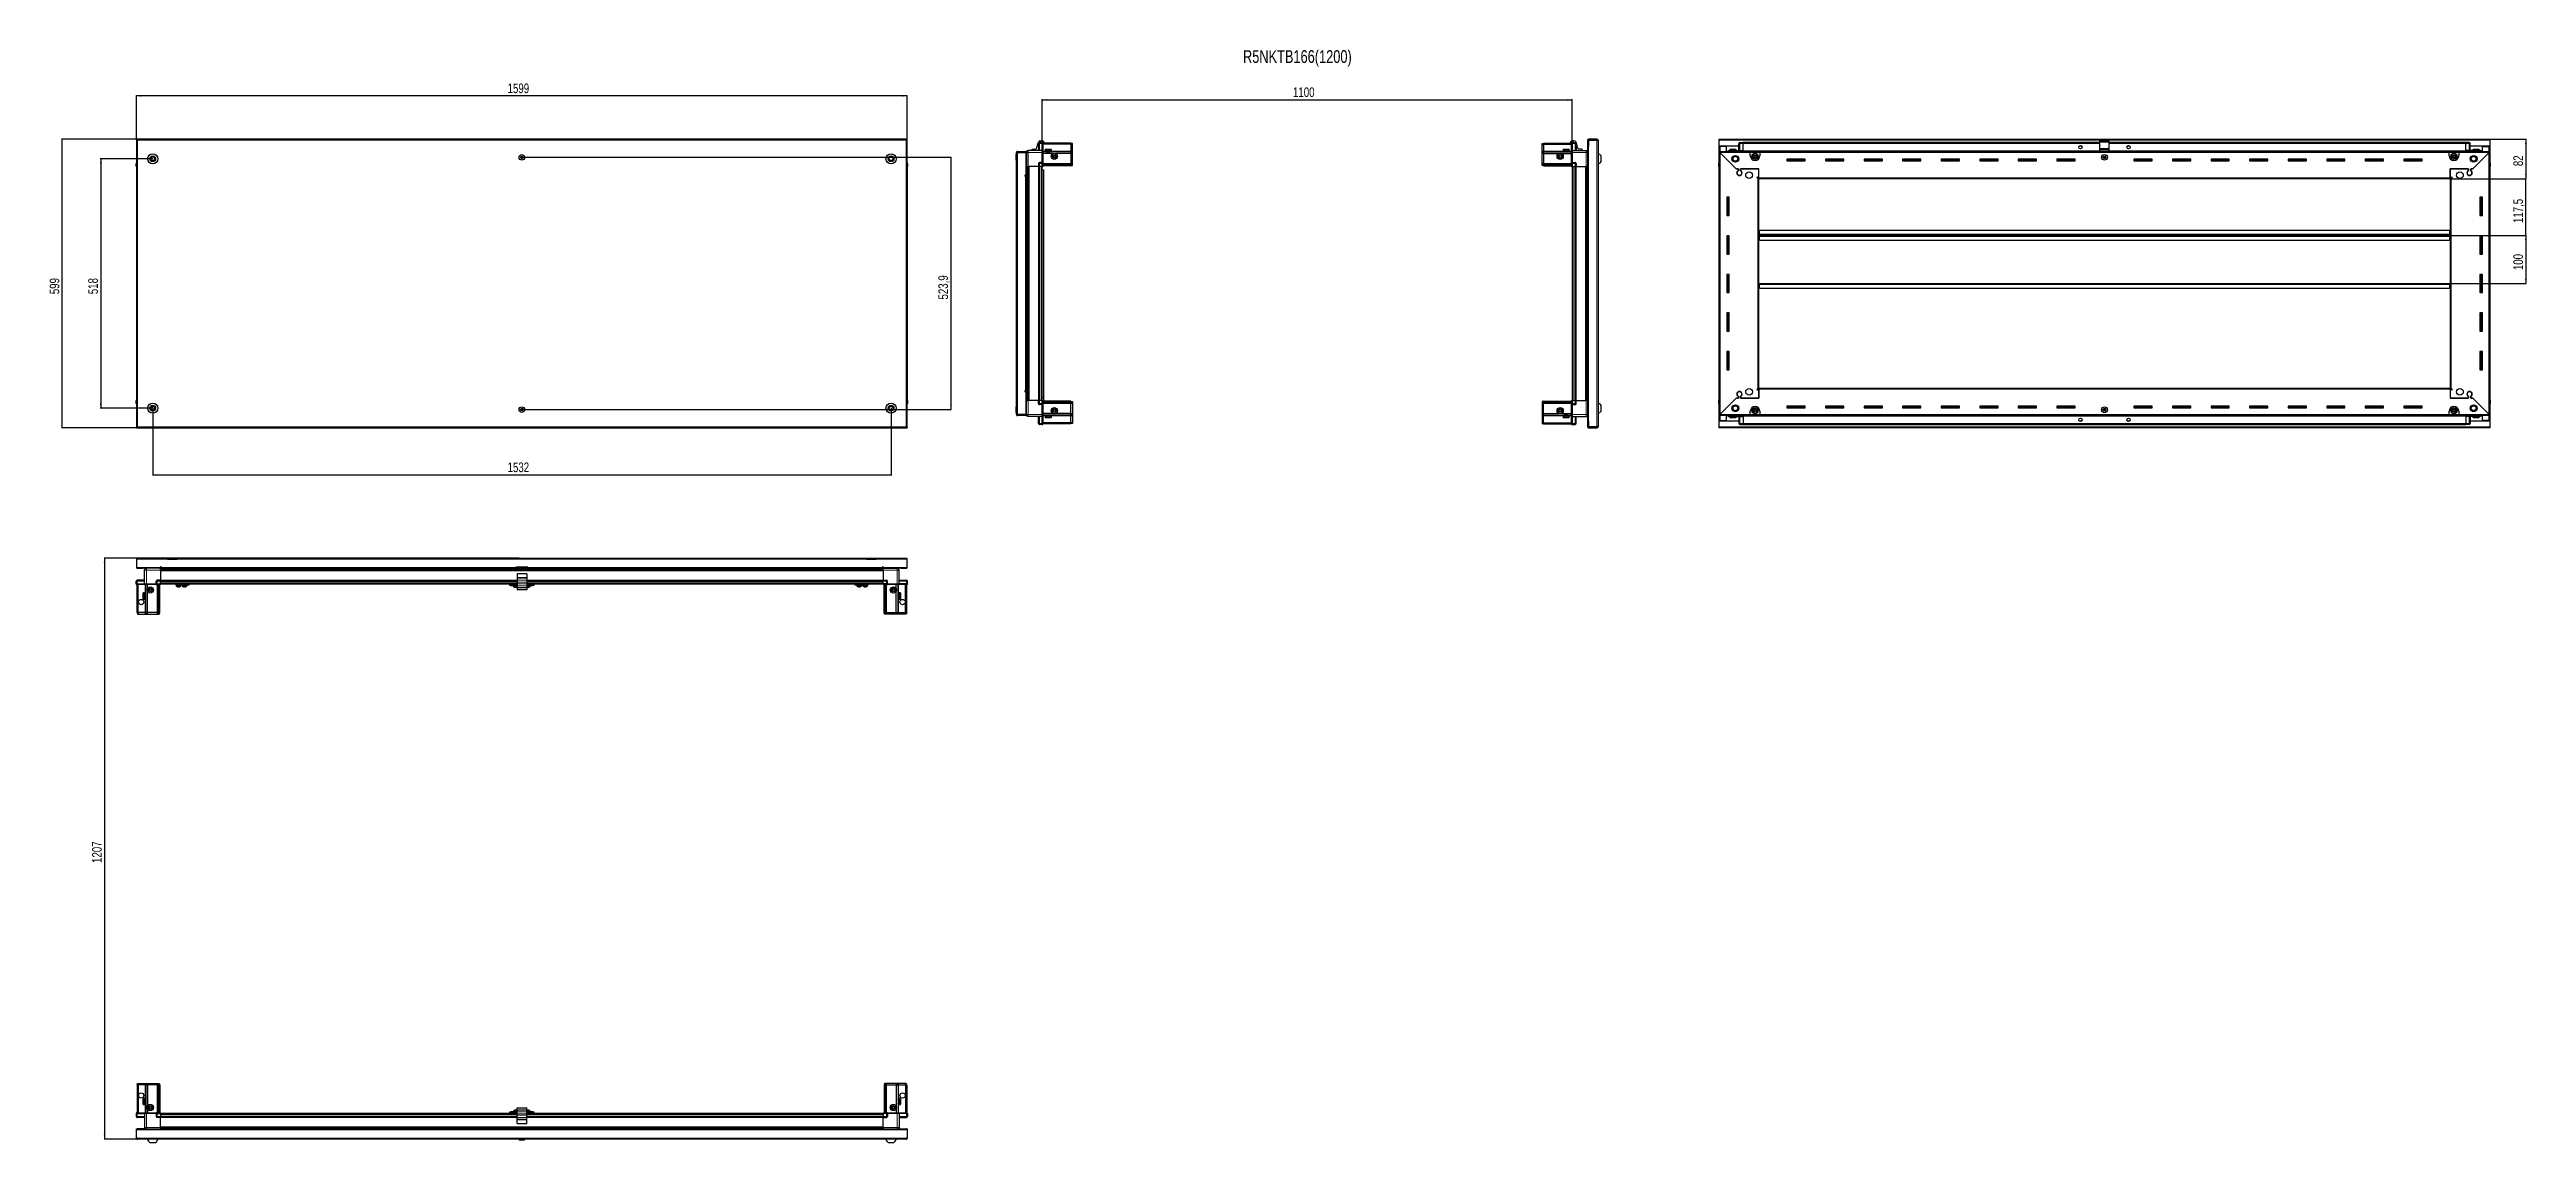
# Model space of a CAD drawing. Header units: millimetres. Extents: x 1132 to 6272, y -337 to 1933.
import ezdxf

# ---------------------------------------------------------------- set-up
doc = ezdxf.new("R2010")
doc.units = ezdxf.units.MM
doc.layers.add('FORMAT', color=7, linetype='Continuous')
doc.styles.add('SLDTEXTSTYLE0', font='TXT', dxfattribs={"width": 0.75})
doc.dimstyles.new('SLDDIMSTYLE0', dxfattribs={"dimtxt": 20, "dimasz": 10, "dimexe": 0, "dimexo": 0.0625, "dimgap": 5, "dimtad": 2, "dimdec": 1, "dimrnd": 1e-09, "dimzin": 12, "dimdsep": 46, "dimtxsty": 'SLDTEXTSTYLE0', "dimsah": 1, "dimcen": 0.09, "dimadec": 0, "dimazin": 3, "dimtfac": 1, "dimtofl": 0, "dimtmove": 0, "dimatfit": 3, "dimfxl": 0, "dimfrac": 2, "dimtolj": 1, "dimtzin": 12, "dimarcsym": 0})

msp = doc.modelspace()

# ---------------------------------------------------------------- texts
at = {"layer": 'FORMAT', "insert": (3608.83, 1931.6), "char_height": 26.4583, "attachment_point": 1, "style": 'SLDTEXTSTYLE0'}
msp.add_mtext('R5NKTB166(1200)', dxfattribs=at)

# ---------------------------------------------------------------- blocks, each defined once
blk = doc.blocks.new('_D')
at = {"layer": 'FORMAT'}
for p, q in [((1313, 1746.6), (1157.5, 1746.6)), ((1158.5, 1147.6), (1158.5, 1746.6)), ((1313, 1147.6), (1157.5, 1147.6))]:
    blk.add_line(p, q, dxfattribs=at)
for points in [[(1158.5, 1746.6), (1156.9, 1736.6), (1160, 1736.6)], [(1158.5, 1147.6), (1160, 1157.6), (1156.9, 1157.6)]]:
    blk.add_solid(points, dxfattribs=at)
at = {"layer": 'FORMAT', "insert": (1132.7, 1424.9), "char_height": 20, "attachment_point": 1, "rotation": 90, "style": 'SLDTEXTSTYLE0'}
blk.add_mtext('599', dxfattribs=at)
blk = doc.blocks.new('_D_1')
at = {"layer": 'FORMAT'}
for p, q in [((1313, 1746.6), (1313, 1837.6)), ((2912, 1836.6), (1313, 1836.6)), ((2912, 1746.6), (2912, 1837.6))]:
    blk.add_line(p, q, dxfattribs=at)
for points in [[(1313, 1836.6), (1323, 1835.1), (1323, 1838.1)], [(2912, 1836.6), (2902, 1838.1), (2902, 1835.1)]]:
    blk.add_solid(points, dxfattribs=at)
at = {"layer": 'FORMAT', "insert": (2082.9, 1862.4), "char_height": 20, "attachment_point": 1, "style": 'SLDTEXTSTYLE0'}
blk.add_mtext('1599', dxfattribs=at)
blk = doc.blocks.new('_D_2')
at = {"layer": 'FORMAT'}
for p, q in [((1346.5, 1188.1), (1346.5, 1048.6)), ((2878.5, 1188.1), (2878.5, 1048.6)), ((1346.5, 1049.6), (2878.5, 1049.6))]:
    blk.add_line(p, q, dxfattribs=at)
for points in [[(1346.5, 1049.6), (1356.5, 1048.1), (1356.5, 1051.1)], [(2878.5, 1049.6), (2868.5, 1051.1), (2868.5, 1048.1)]]:
    blk.add_solid(points, dxfattribs=at)
at = {"layer": 'FORMAT', "insert": (2082.9, 1075.4), "char_height": 20, "attachment_point": 1, "style": 'SLDTEXTSTYLE0'}
blk.add_mtext('1532', dxfattribs=at)
blk = doc.blocks.new('_D_3')
at = {"layer": 'FORMAT'}
for p, q in [((2112.5, 1709.1), (3003.5, 1709.1)), ((3002.5, 1709.1), (3002.5, 1185.3)), ((2112.5, 1185.3), (3003.5, 1185.3))]:
    blk.add_line(p, q, dxfattribs=at)
for points in [[(3002.5, 1709.1), (3001, 1699.1), (3004, 1699.1)], [(3002.5, 1185.3), (3004, 1195.3), (3001, 1195.3)]]:
    blk.add_solid(points, dxfattribs=at)
at = {"layer": 'FORMAT', "insert": (2976.7, 1413.9), "char_height": 20, "attachment_point": 1, "rotation": 90, "style": 'SLDTEXTSTYLE0'}
blk.add_mtext('523,9', dxfattribs=at)
blk = doc.blocks.new('_D_4')
at = {"layer": 'FORMAT'}
for p, q in [((1346.5, 1706.1), (1237.5, 1706.1)), ((1238.5, 1706.1), (1238.5, 1188.1)), ((1346.5, 1188.1), (1237.5, 1188.1))]:
    blk.add_line(p, q, dxfattribs=at)
for points in [[(1238.5, 1706.1), (1236.9, 1696.1), (1240, 1696.1)], [(1238.5, 1188.1), (1240, 1198.1), (1236.9, 1198.1)]]:
    blk.add_solid(points, dxfattribs=at)
at = {"layer": 'FORMAT', "insert": (1212.7, 1424.9), "char_height": 20, "attachment_point": 1, "rotation": 90, "style": 'SLDTEXTSTYLE0'}
blk.add_mtext('518', dxfattribs=at)
blk = doc.blocks.new('_D_5')
at = {"layer": 'FORMAT'}
for p, q in [((3192.1, 1690.1), (3192.1, 1829.6)), ((3192.1, 1828.6), (4292.1, 1828.6)), ((4292.1, 1690.1), (4292.1, 1829.6))]:
    blk.add_line(p, q, dxfattribs=at)
for points in [[(3192.1, 1828.6), (3202.1, 1827.1), (3202.1, 1830.1)], [(4292.1, 1828.6), (4282.1, 1830.1), (4282.1, 1827.1)]]:
    blk.add_solid(points, dxfattribs=at)
at = {"layer": 'FORMAT', "insert": (3712.6, 1854.4), "char_height": 20, "attachment_point": 1, "style": 'SLDTEXTSTYLE0'}
blk.add_mtext('1100', dxfattribs=at)
blk = doc.blocks.new('_D_6')
at = {"layer": 'FORMAT'}
for p, q in [((6196, 1746.6), (6271.5, 1746.6)), ((6270.5, 1746.6), (6270.5, 1664.6)), ((6114, 1664.6), (6271.5, 1664.6))]:
    blk.add_line(p, q, dxfattribs=at)
for points in [[(6270.5, 1746.6), (6268.9, 1736.6), (6272, 1736.6)], [(6270.5, 1664.6), (6272, 1674.6), (6268.9, 1674.6)]]:
    blk.add_solid(points, dxfattribs=at)
at = {"layer": 'FORMAT', "insert": (6244.7, 1690.8), "char_height": 20, "attachment_point": 1, "rotation": 90, "style": 'SLDTEXTSTYLE0'}
blk.add_mtext('82', dxfattribs=at)
blk = doc.blocks.new('_D_7')
at = {"layer": 'FORMAT'}
for p, q in [((6114, 1664.6), (6271.5, 1664.6)), ((6270.5, 1547.1), (6270.5, 1664.6)), ((6113, 1547.1), (6271.5, 1547.1))]:
    blk.add_line(p, q, dxfattribs=at)
for points in [[(6270.5, 1664.6), (6268.9, 1654.6), (6272, 1654.6)], [(6270.5, 1547.1), (6272, 1557.1), (6268.9, 1557.1)]]:
    blk.add_solid(points, dxfattribs=at)
at = {"layer": 'FORMAT', "insert": (6244.7, 1572.6), "char_height": 20, "attachment_point": 1, "rotation": 90, "style": 'SLDTEXTSTYLE0'}
blk.add_mtext('117,5', dxfattribs=at)
blk = doc.blocks.new('_D_8')
at = {"layer": 'FORMAT'}
for p, q in [((6113, 1547.1), (6271.5, 1547.1)), ((6270.5, 1547.1), (6270.5, 1447.1)), ((6113, 1447.1), (6271.5, 1447.1))]:
    blk.add_line(p, q, dxfattribs=at)
for points in [[(6270.5, 1547.1), (6268.9, 1537.1), (6272, 1537.1)], [(6270.5, 1447.1), (6272, 1457.1), (6268.9, 1457.1)]]:
    blk.add_solid(points, dxfattribs=at)
at = {"layer": 'FORMAT', "insert": (6244.7, 1474.9), "char_height": 20, "attachment_point": 1, "rotation": 90, "style": 'SLDTEXTSTYLE0'}
blk.add_mtext('100', dxfattribs=at)
blk = doc.blocks.new('_D_9')
at = {"layer": 'FORMAT'}
for p, q in [((2106.7, 877), (1245.5, 877)), ((1246.5, 877), (1246.5, -330)), ((1315.1, -330), (1245.5, -330))]:
    blk.add_line(p, q, dxfattribs=at)
for points in [[(1246.5, 877), (1244.9, 867), (1248, 867)], [(1246.5, -330), (1248, -320), (1244.9, -320)]]:
    blk.add_solid(points, dxfattribs=at)
at = {"layer": 'FORMAT', "insert": (1220.7, 243.9), "char_height": 20, "attachment_point": 1, "rotation": 90, "style": 'SLDTEXTSTYLE0'}
blk.add_mtext('1207', dxfattribs=at)

# ---------------------------------------------------------------- dimensions: what is measured, and where the dimension line sits
at = {"layer": 'FORMAT'}
dim = msp.add_linear_dim(base=(1312.99, 1836.6), p1=(2911.99, 1746.6), p2=(1312.99, 1746.6), dimstyle='SLDDIMSTYLE0', dxfattribs=at)
dim.commit()
dim.dimension.update_dxf_attribs({"geometry": '_D_1', "text_midpoint": (2112.49, 1836.6), "dimtype": 160})
for base, p1, p2, angle, picture, middle in [((4292.11, 1828.6), (3192.11, 1690.1), (4292.11, 1690.1), 0, '_D_5', (3742.11, 1828.6)), ((1158.49, 1746.6), (1312.99, 1147.6), (1312.99, 1746.6), 90, '_D', (1158.49, 1447.1)), ((1238.49, 1188.1), (1346.49, 1706.1), (1346.49, 1188.1), 90, '_D_4', (1238.49, 1447.1)), ((3002.48881076, 1185.25434732), (2112.48845386, 1709.10434732), (2112.48845386, 1185.25434732), 90, '_D_3', (3002.48881076, 1447.17934732)), ((6270.45, 1664.6), (6195.95, 1746.6), (6113.95, 1664.6), 90, '_D_6', (6270.45, 1705.6)), ((6270.45, 1664.6), (6112.95, 1547.1), (6113.95, 1664.6), 90, '_D_7', (6270.45, 1605.85)), ((6270.45, 1447.1), (6112.95, 1547.1), (6112.95, 1447.1), 90, '_D_8', (6270.45, 1497.1)), ((2878.49, 1049.6), (1346.49, 1188.1), (2878.49, 1188.1), 0, '_D_2', (2112.49, 1049.6)), ((1246.49, -330.02), (2106.7, 876.98), (1315.09, -330.02), 90, '_D_9', (1246.49, 273.48))]:
    dim = msp.add_linear_dim(base=base, p1=p1, p2=p2, angle=angle, dimstyle='SLDDIMSTYLE0', dxfattribs=at)
    dim.commit()
    dim.dimension.update_dxf_attribs({"geometry": picture, "text_midpoint": middle, "dimtype": 160})

# ---------------------------------------------------------------- linework, layer by layer
at = {"color": 7, "linetype": 'Continuous', "lineweight": 25}
for p, q in [((1312.49, 1696.6), (1312.49, 1690.1)), ((1312.49, 1690.1), (1312.49, 1696.6)), ((1315.09, 1746.6), (1312.99, 1746.6)), ((1312.99, 1745.1), (1312.99, 1746.6)), ((1312.99, 1745.1), (1315.09, 1745.1)), ((1312.99, 1745.1), (1312.99, 1744.5)), ((1312.99, 1744.5), (1312.99, 1149.7)), ((1312.99, 1744.5), (1315.09, 1744.5)), ((1315.09, 1746.6), (1315.09, 1744.5)), ((2909.89, 1746.6), (1315.09, 1746.6)), ((2909.89, 1744.5), (2909.89, 1746.6)), ((2911.99, 1746.6), (2909.89, 1746.6)), ((2909.89, 1745.1), (2911.99, 1745.1)), ((2909.89, 1744.5), (2911.99, 1744.5)), ((2911.99, 1745.1), (2911.99, 1746.6)), ((2911.99, 1744.5), (2911.99, 1745.1)), ((2911.99, 1149.7), (2911.99, 1744.5)), ((2911.99, 1697.93), (2911.99, 1697.93)), ((2912.49, 1696.6), (2912.49, 1690.1)), ((2912.49, 1690.1), (2912.49, 1696.6)), ((3138.76, 1714.74), (3138.46, 1714.74)), ((3138.46, 1703.17), (3138.46, 1714.74)), ((3138.46, 1703.17), (3138.76, 1703.17)), ((3140.26, 1719.25), (3138.76, 1719.25)), ((3138.76, 1718.75), (3138.76, 1719.25)), ((3138.76, 1175.45), (3138.76, 1718.75)), ((3140.86, 1719.85), (3140.86, 1721.35)), ((3140.86, 1721.35), (3141.76, 1721.35)), ((3140.86, 1719.85), (3141.76, 1719.85)), ((3140.86, 1719.35), (3158.26, 1719.35)), ((3141.76, 1721.35), (3158.26, 1721.35)), ((3141.76, 1719.85), (3141.76, 1721.35)), ((3141.76, 1719.85), (3158.26, 1719.85)), ((3158.26, 1719.85), (3158.26, 1721.35)), ((3159.76, 1719.35), (3158.26, 1719.35)), ((3158.26, 1719.35), (3158.26, 1671.85)), ((3159.76, 1719.1), (3159.76, 1690.1)), ((3192.26, 1723.1), (3163.26, 1723.1)), ((3171.31, 1723.1), (3171.31, 1726.1)), ((3171.31, 1726.1), (3179.03, 1726.1)), ((3180.48, 1727.19), (3184.25, 1740.34)), ((3184.26, 1738.1), (3184.26, 1723.1)), ((3184.26, 1696.6), (3184.26, 1690.1)), ((3192.26, 1740.1), (3186.26, 1740.1)), ((3192.26, 1698.6), (3186.26, 1698.6)), ((3188.57, 1743.6), (3191.8, 1743.6)), ((3192.26, 1740.1), (3192.59, 1740.1)), ((3192.26, 1740.1), (3192.26, 1738.1)), ((3192.26, 1723.3), (3192.26, 1738.1)), ((3192.26, 1723.3), (3192.26, 1738.1)), ((3192.26, 1723.1), (3192.26, 1723.3)), ((3192.26, 1723.1), (3193.46, 1723.1)), ((3192.26, 1719.1), (3192.26, 1723.1)), ((3192.26, 1698.8), (3192.26, 1719.1)), ((3192.26, 1698.6), (3192.26, 1698.8)), ((3192.26, 1698.6), (3192.26, 1696.6)), ((3192.26, 1698.6), (3193.46, 1698.6)), ((3192.26, 1690.1), (3192.26, 1696.6)), ((3192.26, 1690.1), (3192.26, 1696.6)), ((3193.46, 1739.6), (3192.59, 1740.1)), ((3192.59, 1690.1), (3192.59, 1696.6)), ((3193.46, 1738.1), (3193.46, 1739.6)), ((3251.76, 1738.6), (3193.46, 1738.6)), ((3193.46, 1738.1), (3193.46, 1723.3)), ((3251.76, 1736.1), (3193.46, 1736.1)), ((3193.46, 1723.3), (3193.46, 1723.1)), ((3193.46, 1723.1), (3193.46, 1719.1)), ((3251.76, 1720.6), (3193.46, 1720.6)), ((3193.46, 1719.1), (3193.46, 1698.8)), ((3214.76, 1717.1), (3193.46, 1717.1)), ((3193.46, 1698.8), (3193.46, 1698.6)), ((3193.46, 1697.93), (3193.46, 1698.6)), ((3193.46, 1697.93), (3193.46, 1690.1)), ((3196.12, 1740.34), (3196.62, 1738.6)), ((3198.26, 1725), (3198.26, 1722.6)), ((3198.26, 1722.6), (3198.26, 1722.1)), ((3198.26, 1722.1), (3198.39, 1722.1)), ((3198.58, 1722.6), (3198.39, 1722.6)), ((3198.39, 1722.6), (3198.39, 1722.1)), ((3198.39, 1722.1), (3198.58, 1722.1)), ((3198.58, 1722.6), (3198.58, 1722.1)), ((3198.58, 1722.1), (3199.11, 1722.1)), ((3199.06, 1725.8), (3206.23, 1725.8)), ((3199.51, 1722.6), (3199.11, 1722.6)), ((3199.11, 1722.6), (3199.11, 1722.1)), ((3199.11, 1722.1), (3199.51, 1722.1)), ((3199.51, 1722.6), (3199.51, 1722.1)), ((3199.51, 1722.1), (3200.38, 1722.1)), ((3200.36, 1722.1), (3200.36, 1722)), ((3200.36, 1722), (3209.16, 1722)), ((3200.95, 1722.6), (3200.38, 1722.6)), ((3200.38, 1722.6), (3200.38, 1722.1)), ((3200.38, 1722.1), (3200.95, 1722.1)), ((3200.76, 1721.6), (3201.45, 1721.12)), ((3200.76, 1721.6), (3205.79, 1721.6)), ((3201.45, 1721.12), (3200.76, 1720.64)), ((3200.76, 1720.64), (3200.76, 1720.6)), ((3200.76, 1720.64), (3205.79, 1720.64)), ((3200.95, 1722.6), (3200.95, 1722.1)), ((3200.95, 1722.1), (3202.08, 1722.1)), ((3201.45, 1721.12), (3205.61, 1721.12)), ((3202.77, 1722.6), (3202.08, 1722.6)), ((3202.08, 1722.6), (3202.08, 1722.1)), ((3202.08, 1722.1), (3202.77, 1722.1)), ((3202.77, 1722.6), (3202.77, 1722.1)), ((3202.77, 1722.1), (3204.04, 1722.1)), ((3204.78, 1722.6), (3204.04, 1722.6)), ((3204.04, 1722.6), (3204.04, 1722.1)), ((3204.04, 1722.1), (3204.27, 1722.1)), ((3204.27, 1722.6), (3204.27, 1722.1)), ((3204.77, 1722.6), (3204.77, 1722.1)), ((3204.77, 1722.1), (3204.78, 1722.1)), ((3204.78, 1722.6), (3204.78, 1722.1)), ((3204.78, 1722.1), (3206.07, 1722.1)), ((3205.61, 1721.12), (3208.07, 1721.12)), ((3205.79, 1721.6), (3208.76, 1721.6)), ((3205.79, 1720.64), (3208.76, 1720.64)), ((3206.79, 1722.6), (3206.07, 1722.6)), ((3206.07, 1722.6), (3206.07, 1722.1)), ((3206.13, 1722.6), (3206.13, 1722.1)), ((3206.13, 1722.1), (3206.79, 1722.1)), ((3206.23, 1725.8), (3210.46, 1725.8)), ((3206.79, 1722.6), (3206.79, 1722.1)), ((3206.79, 1722.1), (3207.97, 1722.1)), ((3208.59, 1722.6), (3207.97, 1722.6)), ((3207.97, 1722.6), (3207.97, 1722.1)), ((3207.97, 1722.1), (3208.59, 1722.1)), ((3208.07, 1721.12), (3208.76, 1721.6)), ((3208.76, 1720.64), (3208.07, 1721.12)), ((3208.59, 1722.6), (3208.59, 1722.1)), ((3208.59, 1722.1), (3209.56, 1722.1)), ((3208.76, 1720.6), (3208.76, 1720.64)), ((3209.16, 1722), (3209.16, 1722.1)), ((3210.03, 1722.6), (3209.56, 1722.6)), ((3209.56, 1722.6), (3209.56, 1722.1)), ((3209.56, 1722.1), (3210.03, 1722.1)), ((3210.03, 1722.6), (3210.03, 1722.1)), ((3210.03, 1722.1), (3210.68, 1722.1)), ((3210.95, 1722.6), (3210.68, 1722.6)), ((3210.68, 1722.6), (3210.68, 1722.1)), ((3210.68, 1722.1), (3210.95, 1722.1)), ((3210.95, 1722.6), (3210.95, 1722.1)), ((3210.95, 1722.1), (3211.22, 1722.1)), ((3211.26, 1722.6), (3211.22, 1722.6)), ((3211.22, 1722.6), (3211.22, 1722.1)), ((3211.22, 1722.1), (3211.26, 1722.1)), ((3211.26, 1722.6), (3211.26, 1725)), ((3211.26, 1722.6), (3211.26, 1722.1)), ((3251.76, 1717.1), (3219.76, 1717.1)), ((3251.76, 1738.6), (3251.76, 1736.1)), ((3254.76, 1737.8), (3251.76, 1738.6)), ((3251.76, 1736.1), (3251.76, 1721.6)), ((3254.76, 1735.95), (3251.76, 1736.1)), ((3251.76, 1721.6), (3251.76, 1720.6)), ((3251.76, 1720.6), (3251.76, 1717.1)), ((3254.76, 1719.8), (3251.76, 1720.6)), ((3251.76, 1717.1), (3251.76, 1696.6)), ((3251.76, 1717.1), (3254.76, 1716.77)), ((3251.76, 1696.6), (3251.76, 1695.6)), ((3254.76, 1735.95), (3254.76, 1737.8)), ((3254.76, 1721.6), (3254.76, 1735.95)), ((3254.76, 1719.8), (3254.76, 1721.6)), ((3254.76, 1716.77), (3254.76, 1719.8)), ((3254.76, 1696.6), (3254.76, 1716.77)), ((3254.76, 1694.8), (3254.76, 1696.6)), ((4229.46, 1737.8), (4232.46, 1738.6)), ((4229.46, 1735.95), (4229.46, 1737.8)), ((4229.46, 1735.95), (4232.46, 1736.1)), ((4229.46, 1721.6), (4229.46, 1735.95)), ((4229.46, 1719.8), (4229.46, 1721.6)), ((4229.46, 1719.8), (4232.46, 1720.6)), ((4229.46, 1716.77), (4229.46, 1719.8)), ((4232.46, 1717.1), (4229.46, 1716.77)), ((4229.46, 1696.6), (4229.46, 1716.77)), ((4229.46, 1694.8), (4229.46, 1696.6)), ((4232.46, 1738.6), (4232.46, 1736.1)), ((4232.46, 1738.6), (4290.76, 1738.6)), ((4232.46, 1736.1), (4232.46, 1721.6)), ((4232.46, 1736.1), (4290.76, 1736.1)), ((4232.46, 1721.6), (4232.46, 1720.6)), ((4232.46, 1720.6), (4232.46, 1717.1)), ((4232.46, 1720.6), (4290.76, 1720.6)), ((4232.46, 1717.1), (4232.46, 1696.6)), ((4232.46, 1717.1), (4264.46, 1717.1)), ((4232.46, 1696.6), (4232.46, 1695.6)), ((4269.46, 1717.1), (4290.76, 1717.1)), ((4272.96, 1725), (4272.96, 1722.1)), ((4272.96, 1722.1), (4272.99, 1722.1)), ((4273.11, 1722.6), (4272.99, 1722.6)), ((4272.99, 1722.6), (4272.99, 1722.1)), ((4272.99, 1722.1), (4273.11, 1722.1)), ((4273.11, 1722.6), (4273.11, 1722.1)), ((4273.11, 1722.1), (4273.52, 1722.1)), ((4273.86, 1722.6), (4273.52, 1722.6)), ((4273.52, 1722.6), (4273.52, 1722.1)), ((4273.52, 1722.1), (4273.86, 1722.1)), ((4273.76, 1725.8), (4285.16, 1725.8)), ((4273.86, 1722.6), (4273.86, 1722.1)), ((4273.86, 1722.1), (4274.64, 1722.1)), ((4275.16, 1722.6), (4274.64, 1722.6)), ((4274.64, 1722.6), (4274.64, 1722.1)), ((4274.64, 1722.1), (4275.16, 1722.1)), ((4275.06, 1722.1), (4275.06, 1722)), ((4275.06, 1722), (4283.86, 1722)), ((4275.16, 1722.6), (4275.16, 1722.1)), ((4275.16, 1722.1), (4276.22, 1722.1)), ((4275.46, 1721.6), (4276.15, 1721.12)), ((4275.46, 1721.6), (4283.46, 1721.6)), ((4276.15, 1721.12), (4275.46, 1720.64)), ((4275.46, 1720.64), (4275.46, 1720.6)), ((4275.46, 1720.64), (4283.46, 1720.64)), ((4276.15, 1721.12), (4282.77, 1721.12)), ((4276.88, 1722.6), (4276.22, 1722.6)), ((4276.22, 1722.6), (4276.22, 1722.1)), ((4276.22, 1722.1), (4276.88, 1722.1)), ((4276.88, 1722.6), (4276.88, 1722.1)), ((4276.88, 1722.1), (4278.12, 1722.1)), ((4278.85, 1722.6), (4278.12, 1722.6)), ((4278.12, 1722.6), (4278.12, 1722.1)), ((4278.12, 1722.1), (4278.55, 1722.1)), ((4278.55, 1722.6), (4278.55, 1722.1)), ((4278.85, 1722.6), (4278.85, 1722.1)), ((4278.85, 1722.1), (4280.15, 1722.1)), ((4280.88, 1722.6), (4280.15, 1722.6)), ((4280.15, 1722.6), (4280.15, 1722.1)), ((4280.42, 1722.6), (4280.42, 1722.1)), ((4280.42, 1722.1), (4280.88, 1722.1)), ((4280.88, 1722.6), (4280.88, 1722.1)), ((4280.88, 1722.1), (4282.11, 1722.1)), ((4282.77, 1722.6), (4282.11, 1722.6)), ((4282.11, 1722.6), (4282.11, 1722.1)), ((4282.11, 1722.1), (4282.77, 1722.1)), ((4282.77, 1722.6), (4282.77, 1722.1)), ((4282.77, 1722.1), (4283.82, 1722.1)), ((4282.77, 1721.12), (4283.46, 1721.6)), ((4283.46, 1720.64), (4282.77, 1721.12)), ((4283.46, 1720.6), (4283.46, 1720.64)), ((4284.34, 1722.6), (4283.82, 1722.6)), ((4283.82, 1722.6), (4283.82, 1722.1)), ((4283.82, 1722.1), (4284.34, 1722.1)), ((4283.86, 1722), (4283.86, 1722.1)), ((4284.34, 1722.6), (4284.34, 1722.1)), ((4284.34, 1722.1), (4285.09, 1722.1)), ((4285.42, 1722.6), (4285.09, 1722.6)), ((4285.09, 1722.6), (4285.09, 1722.1)), ((4285.09, 1722.1), (4285.42, 1722.1)), ((4285.42, 1722.6), (4285.42, 1722.1)), ((4285.42, 1722.1), (4285.82, 1722.1)), ((4285.93, 1722.6), (4285.82, 1722.6)), ((4285.82, 1722.6), (4285.82, 1722.1)), ((4285.82, 1722.1), (4285.93, 1722.1)), ((4285.93, 1722.6), (4285.93, 1722.1)), ((4285.93, 1722.1), (4285.96, 1722.1)), ((4285.96, 1722.1), (4285.96, 1725)), ((4288.09, 1740.34), (4287.59, 1738.6)), ((4291.62, 1740.1), (4290.76, 1739.6)), ((4290.76, 1739.6), (4290.76, 1738.1)), ((4290.76, 1723.3), (4290.76, 1738.1)), ((4290.76, 1723.1), (4290.76, 1723.3)), ((4291.96, 1723.1), (4290.76, 1723.1)), ((4290.76, 1719.1), (4290.76, 1723.1)), ((4290.76, 1698.8), (4290.76, 1719.1)), ((4290.76, 1698.6), (4290.76, 1698.8)), ((4291.96, 1698.6), (4290.76, 1698.6)), ((4290.76, 1698.6), (4290.76, 1697.93)), ((4290.76, 1690.1), (4290.76, 1697.93)), ((4291.96, 1740.1), (4291.62, 1740.1)), ((4291.62, 1696.6), (4291.62, 1690.1)), ((4291.96, 1738.1), (4291.96, 1740.1)), ((4291.96, 1740.1), (4297.96, 1740.1)), ((4291.96, 1738.1), (4291.96, 1723.3)), ((4291.96, 1723.3), (4291.96, 1723.1)), ((4291.96, 1723.1), (4291.96, 1719.1)), ((4291.96, 1723.1), (4320.96, 1723.1)), ((4291.96, 1719.1), (4291.96, 1698.8)), ((4291.96, 1698.8), (4291.96, 1698.6)), ((4291.96, 1696.6), (4291.96, 1698.6)), ((4291.96, 1698.6), (4297.96, 1698.6)), ((4291.96, 1696.6), (4291.96, 1698.6)), ((4291.96, 1696.6), (4291.96, 1690.1)), ((4295.64, 1743.6), (4292.42, 1743.6)), ((4299.96, 1738.1), (4299.96, 1723.1)), ((4299.96, 1696.6), (4299.96, 1690.1)), ((4303.74, 1727.19), (4299.97, 1740.34)), ((4312.91, 1726.1), (4305.18, 1726.1)), ((4312.91, 1723.1), (4312.91, 1726.1)), ((4323.86, 1731.6), (4323.86, 1162.6)), ((4323.86, 1731.6), (4325.96, 1731.6)), ((4323.96, 1744.5), (4323.96, 1732.1)), ((4323.96, 1732.1), (4325.46, 1732.1)), ((4325.46, 1744.5), (4325.46, 1732.1)), ((4325.96, 1744.5), (4343.36, 1744.5)), ((4325.96, 1731.6), (4325.96, 1744.5)), ((4343.36, 1746.6), (4326.06, 1746.6)), ((4343.36, 1745.1), (4326.06, 1745.1)), ((4343.36, 1745.1), (4343.36, 1746.6)), ((4343.36, 1744.5), (4345.46, 1744.5)), ((4345.46, 1744.5), (4345.46, 1149.7)), ((4352.06, 1700.1), (4352.06, 1712.1)), ((4596.45, 1696.6), (4596.45, 1690.1)), ((4596.45, 1690.1), (4596.45, 1696.6)), ((4596.95, 1746.6), (6195.95, 1746.6)), ((4596.95, 1744.5), (4596.95, 1746.6)), ((4596.95, 1732.1), (4596.95, 1744.5)), ((4637.95, 1732.1), (4596.95, 1732.1)), ((4596.95, 1731.6), (4596.95, 1732.1)), ((4596.95, 1731.6), (4599.05, 1731.6)), ((4596.95, 1721.35), (4596.95, 1731.6)), ((4596.95, 1719.85), (4596.95, 1721.35)), ((4596.95, 1721.35), (4597.95, 1721.35)), ((4596.95, 1719.35), (4596.95, 1719.85)), ((4596.95, 1719.85), (4597.95, 1719.85)), ((4596.95, 1174.85), (4596.95, 1719.35)), ((4598.45, 1719.35), (4596.95, 1719.35)), ((4597.95, 1719.85), (4597.95, 1721.35)), ((4597.95, 1721.35), (4661.45, 1721.35)), ((4598.45, 1731.6), (4598.45, 1732.1)), ((4598.55, 1719.25), (4632.45, 1685.35)), ((4611.95, 1731.6), (4599.05, 1731.6)), ((4633.15, 1684.65), (4599.05, 1718.75)), ((4611.95, 1721.35), (4611.95, 1731.6)), ((4617.45, 1723.1), (4646.45, 1723.1)), ((4618.95, 1725), (4618.95, 1723.1)), ((4619.75, 1725.8), (4631.15, 1725.8)), ((4631.95, 1723.1), (4631.95, 1725)), ((4637.95, 1723.1), (4637.95, 1738.1)), ((4638.63, 1739.6), (4638.63, 1739.6)), ((4639.95, 1740.1), (4646.45, 1740.1)), ((4639.95, 1740.1), (4646.45, 1740.1)), ((4646.45, 1740.1), (4646.45, 1740.1)), ((4646.45, 1740.1), (4646.45, 1740.1)), ((4646.45, 1740.1), (4646.45, 1738.1)), ((5386.45, 1739.95), (4646.45, 1739.95)), ((4646.45, 1723.1), (4646.45, 1738.1)), ((4646.45, 1723.1), (4646.45, 1722.6)), ((4646.45, 1721.95), (6146.45, 1721.95)), ((4661.45, 1719.25), (4661.45, 1721.35)), ((4661.45, 1721.35), (4681.45, 1721.35)), ((4661.45, 1719.85), (4681.45, 1719.85)), ((4661.45, 1712.35), (4661.45, 1719.25)), ((4681.45, 1721.35), (4681.45, 1719.25)), ((4681.45, 1721.35), (6111.45, 1721.35)), ((4681.45, 1719.25), (4681.45, 1712.35)), ((4775.45, 1705.1), (4737.45, 1705.1)), ((4737.45, 1705.1), (4737.45, 1701.6)), ((4775.45, 1702.35), (4737.45, 1702.35)), ((4737.45, 1701.6), (4775.45, 1701.6)), ((4775.45, 1701.6), (4775.45, 1705.1)), ((4855.45, 1705.1), (4817.45, 1705.1)), ((4817.45, 1705.1), (4817.45, 1701.6)), ((4855.45, 1702.35), (4817.45, 1702.35)), ((4817.45, 1701.6), (4855.45, 1701.6)), ((4855.45, 1701.6), (4855.45, 1705.1)), ((4935.45, 1705.1), (4897.45, 1705.1)), ((4897.45, 1705.1), (4897.45, 1701.6)), ((4935.45, 1702.35), (4897.45, 1702.35)), ((4897.45, 1701.6), (4935.45, 1701.6)), ((4935.45, 1701.6), (4935.45, 1705.1)), ((5015.45, 1705.1), (4977.45, 1705.1)), ((4977.45, 1705.1), (4977.45, 1701.6)), ((5015.45, 1702.35), (4977.45, 1702.35)), ((4977.45, 1701.6), (5015.45, 1701.6)), ((5015.45, 1701.6), (5015.45, 1705.1)), ((5095.45, 1705.1), (5057.45, 1705.1)), ((5057.45, 1705.1), (5057.45, 1701.6)), ((5095.45, 1702.35), (5057.45, 1702.35)), ((5057.45, 1701.6), (5095.45, 1701.6)), ((5095.45, 1701.6), (5095.45, 1705.1)), ((5175.45, 1705.1), (5137.45, 1705.1)), ((5137.45, 1705.1), (5137.45, 1701.6)), ((5175.45, 1702.35), (5137.45, 1702.35)), ((5137.45, 1701.6), (5175.45, 1701.6)), ((5175.45, 1701.6), (5175.45, 1705.1)), ((5255.45, 1705.1), (5217.45, 1705.1)), ((5217.45, 1705.1), (5217.45, 1701.6)), ((5255.45, 1702.35), (5217.45, 1702.35)), ((5217.45, 1701.6), (5255.45, 1701.6)), ((5255.45, 1701.6), (5255.45, 1705.1)), ((5335.45, 1705.1), (5297.45, 1705.1)), ((5297.45, 1705.1), (5297.45, 1701.6)), ((5335.45, 1702.35), (5297.45, 1702.35)), ((5297.45, 1701.6), (5335.45, 1701.6)), ((5335.45, 1701.6), (5335.45, 1705.1)), ((5349.33, 1732.1), (5343.58, 1732.1)), ((5386.45, 1743.6), (5406.45, 1743.6)), ((5386.45, 1740.34), (5386.45, 1743.6)), ((5386.45, 1727.19), (5386.45, 1740.34)), ((5386.45, 1726.1), (5386.45, 1727.19)), ((5386.45, 1726.1), (5406.45, 1726.1)), ((5386.45, 1722.6), (5386.45, 1726.1)), ((5386.45, 1722.6), (5406.45, 1722.6)), ((5390.45, 1722.6), (5390.45, 1721.95)), ((5392.95, 1721.95), (5392.95, 1722.6)), ((5399.95, 1721.95), (5399.95, 1722.6)), ((5402.45, 1721.95), (5402.45, 1722.6)), ((5406.45, 1740.34), (5406.45, 1743.6)), ((5406.45, 1727.19), (5406.45, 1740.34)), ((6146.45, 1739.95), (5406.45, 1739.95)), ((5406.45, 1726.1), (5406.45, 1727.19)), ((5406.45, 1722.6), (5406.45, 1726.1)), ((5449.33, 1732.1), (5443.58, 1732.1)), ((5495.45, 1705.1), (5457.45, 1705.1)), ((5457.45, 1705.1), (5457.45, 1701.6)), ((5495.45, 1702.35), (5457.45, 1702.35)), ((5457.45, 1701.6), (5495.45, 1701.6)), ((5495.45, 1701.6), (5495.45, 1705.1)), ((5575.45, 1705.1), (5537.45, 1705.1)), ((5537.45, 1705.1), (5537.45, 1701.6)), ((5575.45, 1702.35), (5537.45, 1702.35)), ((5537.45, 1701.6), (5575.45, 1701.6)), ((5575.45, 1701.6), (5575.45, 1705.1)), ((5655.45, 1705.1), (5617.45, 1705.1)), ((5617.45, 1705.1), (5617.45, 1701.6)), ((5655.45, 1702.35), (5617.45, 1702.35)), ((5617.45, 1701.6), (5655.45, 1701.6)), ((5655.45, 1701.6), (5655.45, 1705.1)), ((5735.45, 1705.1), (5697.45, 1705.1)), ((5697.45, 1705.1), (5697.45, 1701.6)), ((5735.45, 1702.35), (5697.45, 1702.35)), ((5697.45, 1701.6), (5735.45, 1701.6)), ((5735.45, 1701.6), (5735.45, 1705.1)), ((5815.45, 1705.1), (5777.45, 1705.1)), ((5777.45, 1705.1), (5777.45, 1701.6)), ((5815.45, 1702.35), (5777.45, 1702.35)), ((5777.45, 1701.6), (5815.45, 1701.6)), ((5815.45, 1701.6), (5815.45, 1705.1)), ((5895.45, 1705.1), (5857.45, 1705.1)), ((5857.45, 1705.1), (5857.45, 1701.6)), ((5895.45, 1702.35), (5857.45, 1702.35)), ((5857.45, 1701.6), (5895.45, 1701.6)), ((5895.45, 1701.6), (5895.45, 1705.1)), ((5975.45, 1705.1), (5937.45, 1705.1)), ((5937.45, 1705.1), (5937.45, 1701.6)), ((5975.45, 1702.35), (5937.45, 1702.35)), ((5937.45, 1701.6), (5975.45, 1701.6)), ((5975.45, 1701.6), (5975.45, 1705.1)), ((6055.45, 1705.1), (6017.45, 1705.1)), ((6017.45, 1705.1), (6017.45, 1701.6)), ((6055.45, 1702.35), (6017.45, 1702.35)), ((6017.45, 1701.6), (6055.45, 1701.6)), ((6055.45, 1701.6), (6055.45, 1705.1)), ((6111.45, 1719.25), (6111.45, 1721.35)), ((6111.45, 1721.35), (6131.45, 1721.35)), ((6111.45, 1719.85), (6131.45, 1719.85)), ((6111.45, 1712.35), (6111.45, 1719.25)), ((6131.45, 1721.35), (6194.95, 1721.35)), ((6131.45, 1721.35), (6131.45, 1719.25)), ((6131.45, 1719.25), (6131.45, 1712.35)), ((6146.45, 1740.1), (6146.45, 1740.1)), ((6152.95, 1740.1), (6146.45, 1740.1)), ((6152.95, 1740.1), (6146.45, 1740.1)), ((6146.45, 1740.1), (6146.45, 1738.1)), ((6146.45, 1723.1), (6146.45, 1738.1)), ((6146.45, 1723.1), (6146.45, 1722.6)), ((6175.45, 1723.1), (6146.45, 1723.1)), ((6154.95, 1738.1), (6154.95, 1738.1)), ((6154.95, 1723.1), (6154.95, 1738.1)), ((6195.95, 1732.1), (6154.95, 1732.1)), ((6193.85, 1718.75), (6159.75, 1684.65)), ((6160.45, 1685.35), (6194.35, 1719.25)), ((6160.95, 1725), (6160.95, 1723.1)), ((6161.75, 1725.8), (6173.15, 1725.8)), ((6173.95, 1723.1), (6173.95, 1725)), ((6180.95, 1721.35), (6180.95, 1731.6)), ((6180.95, 1731.6), (6193.85, 1731.6)), ((6193.85, 1731.6), (6195.95, 1731.6)), ((6194.45, 1731.6), (6194.45, 1732.1)), ((6194.45, 1719.35), (6195.95, 1719.35)), ((6194.95, 1719.85), (6194.95, 1721.35)), ((6194.95, 1721.35), (6195.95, 1721.35)), ((6194.95, 1719.85), (6195.95, 1719.85)), ((6195.95, 1746.6), (6195.95, 1744.5)), ((6195.95, 1744.5), (6195.95, 1732.1)), ((6195.95, 1731.6), (6195.95, 1732.1)), ((6195.95, 1731.6), (6195.95, 1721.35)), ((6195.95, 1719.85), (6195.95, 1721.35)), ((6195.95, 1719.85), (6195.95, 1719.35)), ((6195.95, 1719.35), (6195.95, 1174.85)), ((6195.95, 1697.93), (6195.95, 1697.93)), ((6196.45, 1696.6), (6196.45, 1690.1)), ((6196.45, 1690.1), (6196.45, 1696.6)), ((1312.49, 1690.1), (1312.49, 1690.1)), ((1312.99, 1690.1), (1312.49, 1690.1)), ((1312.64, 1690.1), (1312.64, 1204.1)), ((2911.99, 1690.1), (2912.49, 1690.1)), ((2912.34, 1204.1), (2912.34, 1690.1)), ((2912.49, 1690.1), (2912.49, 1690.1)), ((2912.49, 1690.1), (2912.49, 1690.1)), ((3158.26, 1671.85), (3156.91, 1671.85)), ((3156.91, 1669.85), (3157.66, 1669.85)), ((3157.66, 1669.85), (3159.76, 1669.85)), ((3158.26, 1692.85), (3159.76, 1692.85)), ((3159.76, 1690.1), (3158.26, 1690.1)), ((3159.76, 1669.85), (3159.76, 1224.35)), ((3160.41, 1204.1), (3160.41, 1690.1)), ((3162.2, 1690.1), (3162.2, 1204.1)), ((3162.23, 1690.1), (3162.23, 1204.1)), ((3184.26, 1690.1), (3163.26, 1690.1)), ((3184.26, 1690.1), (3186.26, 1690.1)), ((3184.91, 1204.1), (3184.91, 1690.1)), ((3192.26, 1690.1), (3186.26, 1690.1)), ((3192.11, 1204.1), (3192.11, 1690.1)), ((3192.11, 1683.1), (3194.61, 1683.1)), ((3192.26, 1690.1), (3192.59, 1690.1)), ((3192.26, 1690.1), (3192.26, 1690.1)), ((3193.46, 1690.1), (3192.59, 1690.1)), ((3192.59, 1690.1), (3192.59, 1690.1)), ((3251.76, 1695.6), (3193.46, 1695.6)), ((3251.76, 1694.6), (3193.46, 1694.6)), ((3251.76, 1693.1), (3193.46, 1693.1)), ((3251.76, 1691.6), (3193.46, 1691.6)), ((3194.61, 1683.1), (3194.61, 1209.6)), ((3251.76, 1695.6), (3251.76, 1694.6)), ((3251.76, 1695.6), (3254.76, 1694.8)), ((3251.76, 1694.6), (3251.76, 1693.1)), ((3251.76, 1694.6), (3254.76, 1694.06)), ((3251.76, 1693.1), (3254.76, 1693.56)), ((3251.76, 1693.1), (3251.76, 1691.6)), ((3251.76, 1691.6), (3254.76, 1692.41)), ((3254.76, 1694.06), (3254.76, 1694.8)), ((3254.76, 1693.56), (3254.76, 1694.06)), ((3254.76, 1692.41), (3254.76, 1693.56)), ((4232.46, 1695.6), (4229.46, 1694.8)), ((4229.46, 1694.06), (4229.46, 1694.8)), ((4232.46, 1694.6), (4229.46, 1694.06)), ((4229.46, 1693.56), (4229.46, 1694.06)), ((4229.46, 1692.41), (4229.46, 1693.56)), ((4232.46, 1693.1), (4229.46, 1693.56)), ((4232.46, 1691.6), (4229.46, 1692.41)), ((4232.46, 1695.6), (4232.46, 1694.6)), ((4232.46, 1695.6), (4290.76, 1695.6)), ((4232.46, 1694.6), (4232.46, 1693.1)), ((4232.46, 1694.6), (4290.76, 1694.6)), ((4232.46, 1693.1), (4290.76, 1693.1)), ((4232.46, 1693.1), (4232.46, 1691.6)), ((4232.46, 1691.6), (4290.76, 1691.6)), ((4291.62, 1690.1), (4290.76, 1690.1)), ((4291.96, 1690.1), (4291.62, 1690.1)), ((4291.96, 1690.1), (4297.96, 1690.1)), ((4292.11, 1690.1), (4292.11, 1204.1)), ((4299.96, 1690.1), (4297.96, 1690.1)), ((4299.31, 1690.1), (4299.31, 1204.1)), ((4299.96, 1690.1), (4320.96, 1690.1)), ((4321.98, 1204.1), (4321.98, 1690.1)), ((4322.02, 1204.1), (4322.02, 1690.1)), ((4323.81, 1690.1), (4323.81, 1204.1)), ((4596.45, 1690.1), (4596.45, 1690.1)), ((4596.95, 1690.1), (4596.45, 1690.1)), ((4596.6, 1690.1), (4596.6, 1204.1)), ((4632.45, 1685.35), (4636.65, 1685.35)), ((4633.85, 1685.35), (4633.15, 1684.65)), ((4635.95, 1685.35), (4633.85, 1685.35)), ((4635.95, 1685.35), (4635.95, 1681.46)), ((4636.65, 1685.35), (4636.65, 1681.07)), ((4636.95, 1672.49), (4636.95, 1671.73)), ((4641.25, 1685.35), (4678.95, 1685.35)), ((4641.25, 1681.07), (4641.25, 1685.35)), ((4641.95, 1681.46), (4641.95, 1685.35)), ((4678.95, 1685.35), (4641.95, 1685.35)), ((4676.1, 1668.1), (4678.95, 1668.1)), ((4676.85, 1666.1), (4676.1, 1666.1)), ((4676.85, 1666.1), (4678.95, 1666.1)), ((4678.95, 1667.1), (4676.95, 1667.1)), ((4676.95, 1667.1), (4676.95, 1666.1)), ((4678.95, 1666.7), (4678.95, 1685.35)), ((4678.95, 1668.1), (4678.95, 1685.35)), ((4678.95, 1664.6), (4678.95, 1666.7)), ((6113.95, 1664.6), (4678.95, 1664.6)), ((4678.95, 1229.6), (4678.95, 1664.6)), ((6113.95, 1685.35), (6151.65, 1685.35)), ((6113.95, 1666.7), (6113.95, 1685.35)), ((6113.95, 1685.35), (6113.95, 1668.1)), ((6150.95, 1685.35), (6113.95, 1685.35)), ((6113.95, 1668.1), (6116.8, 1668.1)), ((6115.95, 1667.1), (6113.95, 1667.1)), ((6113.95, 1666.7), (6113.95, 1664.6)), ((6113.95, 1666.1), (6116.05, 1666.1)), ((6113.95, 1664.6), (6113.95, 1229.6)), ((6115.95, 1666.1), (6115.95, 1667.1)), ((6116.8, 1666.1), (6116.05, 1666.1)), ((6150.95, 1685.35), (6150.95, 1681.46)), ((6151.65, 1685.35), (6151.65, 1681.07)), ((6155.95, 1672.49), (6155.95, 1671.73)), ((6156.25, 1685.35), (6160.45, 1685.35)), ((6156.25, 1681.07), (6156.25, 1685.35)), ((6159.05, 1685.35), (6156.95, 1685.35)), ((6156.95, 1681.46), (6156.95, 1685.35)), ((6159.75, 1684.65), (6159.05, 1685.35)), ((6195.95, 1690.1), (6196.45, 1690.1)), ((6196.3, 1204.1), (6196.3, 1690.1)), ((6196.45, 1690.1), (6196.45, 1690.1)), ((6196.45, 1690.1), (6196.45, 1690.1)), ((4617.45, 1626.1), (4612.45, 1626.1)), ((4612.45, 1626.1), (4612.45, 1588.1)), ((4614.6, 1588.1), (4614.6, 1626.1)), ((4616.4, 1588.1), (4616.4, 1626.1)), ((4616.43, 1588.1), (4616.43, 1626.1)), ((4617.45, 1588.1), (4617.45, 1626.1)), ((6175.45, 1626.1), (6175.45, 1588.1)), ((6180.45, 1626.1), (6175.45, 1626.1)), ((6176.48, 1626.1), (6176.48, 1588.1)), ((6176.51, 1626.1), (6176.51, 1588.1)), ((6178.3, 1626.1), (6178.3, 1588.1)), ((6180.45, 1588.1), (6180.45, 1626.1)), ((4612.45, 1588.1), (4617.45, 1588.1)), ((4617.45, 1546.1), (4612.45, 1546.1)), ((4612.45, 1546.1), (4612.45, 1508.1)), ((4614.6, 1508.1), (4614.6, 1546.1)), ((4616.4, 1508.1), (4616.4, 1546.1)), ((4616.43, 1508.1), (4616.43, 1546.1)), ((4617.45, 1508.1), (4617.45, 1546.1)), ((4679.7, 1547.1), (4678.95, 1547.1)), ((4679.95, 1549.95), (4679.7, 1549.95)), ((4679.7, 1549.95), (4679.7, 1547.1)), ((4679.7, 1547.1), (4679.7, 1544.25)), ((4679.7, 1544.25), (4679.95, 1544.25)), ((4680.95, 1557.1), (4679.95, 1556.1)), ((4679.95, 1556.1), (4679.95, 1549.2)), ((4679.95, 1547.1), (4679.95, 1549.2)), ((4679.95, 1545), (4679.95, 1547.1)), ((6112.95, 1547.1), (4679.95, 1547.1)), ((4679.95, 1545), (4679.95, 1538.1)), ((6111.95, 1557.1), (4680.95, 1557.1)), ((6112.95, 1556.1), (6111.95, 1557.1)), ((6112.95, 1549.2), (6112.95, 1556.1)), ((6113.2, 1549.95), (6112.95, 1549.95)), ((6112.95, 1549.2), (6112.95, 1547.1)), ((6112.95, 1547.1), (6112.95, 1545)), ((6112.95, 1538.1), (6112.95, 1545)), ((6112.95, 1544.25), (6113.2, 1544.25)), ((6113.2, 1547.1), (6113.2, 1549.95)), ((6113.2, 1544.25), (6113.2, 1547.1)), ((6113.95, 1547.1), (6113.2, 1547.1)), ((6175.45, 1588.1), (6180.45, 1588.1)), ((6175.45, 1546.1), (6175.45, 1508.1)), ((6180.45, 1546.1), (6175.45, 1546.1)), ((6176.48, 1546.1), (6176.48, 1508.1)), ((6176.51, 1546.1), (6176.51, 1508.1)), ((6178.3, 1546.1), (6178.3, 1508.1)), ((6180.45, 1508.1), (6180.45, 1546.1)), ((4612.45, 1508.1), (4617.45, 1508.1)), ((4679.95, 1538.1), (4680.95, 1537.1)), ((4680.95, 1537.1), (6111.95, 1537.1)), ((6111.95, 1537.1), (6112.95, 1538.1)), ((6175.45, 1508.1), (6180.45, 1508.1)), ((4617.45, 1466.1), (4612.45, 1466.1)), ((4612.45, 1466.1), (4612.45, 1428.1)), ((4614.6, 1428.1), (4614.6, 1466.1)), ((4616.4, 1428.1), (4616.4, 1466.1)), ((4616.43, 1428.1), (4616.43, 1466.1)), ((4617.45, 1428.1), (4617.45, 1466.1)), ((4678.95, 1447.1), (4679.7, 1447.1)), ((4679.7, 1447.1), (4679.7, 1444.25)), ((4679.7, 1444.25), (4679.95, 1444.25)), ((4679.95, 1445), (4679.95, 1447.1)), ((4679.95, 1447.1), (6112.95, 1447.1)), ((4679.95, 1445), (4679.95, 1438.1)), ((6112.95, 1447.1), (6112.95, 1445)), ((6112.95, 1438.1), (6112.95, 1445)), ((6112.95, 1444.25), (6113.2, 1444.25)), ((6113.2, 1444.25), (6113.2, 1447.1)), ((6113.2, 1447.1), (6113.95, 1447.1)), ((6175.45, 1466.1), (6175.45, 1428.1)), ((6180.45, 1466.1), (6175.45, 1466.1)), ((6176.48, 1466.1), (6176.48, 1428.1)), ((6176.51, 1466.1), (6176.51, 1428.1)), ((6178.3, 1466.1), (6178.3, 1428.1)), ((6180.45, 1428.1), (6180.45, 1466.1)), ((4612.45, 1428.1), (4617.45, 1428.1)), ((4679.95, 1438.1), (4680.95, 1437.1)), ((4680.95, 1437.1), (6111.95, 1437.1)), ((6111.95, 1437.1), (6112.95, 1438.1)), ((6175.45, 1428.1), (6180.45, 1428.1)), ((4617.45, 1386.1), (4612.45, 1386.1)), ((4612.45, 1386.1), (4612.45, 1348.1)), ((4612.45, 1348.1), (4617.45, 1348.1)), ((4614.6, 1348.1), (4614.6, 1386.1)), ((4616.4, 1348.1), (4616.4, 1386.1)), ((4616.43, 1348.1), (4616.43, 1386.1)), ((4617.45, 1348.1), (4617.45, 1386.1)), ((6175.45, 1386.1), (6175.45, 1348.1)), ((6180.45, 1386.1), (6175.45, 1386.1)), ((6175.45, 1348.1), (6180.45, 1348.1)), ((6176.48, 1386.1), (6176.48, 1348.1)), ((6176.51, 1386.1), (6176.51, 1348.1)), ((6178.3, 1386.1), (6178.3, 1348.1)), ((6180.45, 1348.1), (6180.45, 1386.1)), ((4617.45, 1306.1), (4612.45, 1306.1)), ((4612.45, 1306.1), (4612.45, 1268.1)), ((4614.6, 1268.1), (4614.6, 1306.1)), ((4616.4, 1268.1), (4616.4, 1306.1)), ((4616.43, 1268.1), (4616.43, 1306.1)), ((4617.45, 1268.1), (4617.45, 1306.1)), ((6175.45, 1306.1), (6175.45, 1268.1)), ((6180.45, 1306.1), (6175.45, 1306.1)), ((6176.48, 1306.1), (6176.48, 1268.1)), ((6176.51, 1306.1), (6176.51, 1268.1)), ((6178.3, 1306.1), (6178.3, 1268.1)), ((6180.45, 1268.1), (6180.45, 1306.1)), ((4612.45, 1268.1), (4617.45, 1268.1)), ((6175.45, 1268.1), (6180.45, 1268.1)), ((1312.49, 1197.6), (1312.49, 1204.1)), ((1312.49, 1204.1), (1312.49, 1204.1)), ((1312.49, 1204.1), (1312.49, 1204.1)), ((1312.49, 1204.1), (1312.49, 1197.6)), ((1312.99, 1204.1), (1312.49, 1204.1)), ((1312.99, 1196.28), (1312.99, 1196.28)), ((2911.99, 1204.1), (2912.49, 1204.1)), ((2912.49, 1204.1), (2912.49, 1204.1)), ((2912.49, 1197.6), (2912.49, 1204.1)), ((2912.49, 1204.1), (2912.49, 1197.6)), ((3138.76, 1191.04), (3138.46, 1191.04)), ((3138.46, 1181.36), (3138.46, 1191.04)), ((3157.66, 1224.35), (3156.91, 1224.35)), ((3156.91, 1222.35), (3158.26, 1222.35)), ((3159.76, 1224.35), (3157.66, 1224.35)), ((3158.26, 1222.35), (3158.26, 1174.85)), ((3159.76, 1204.1), (3158.26, 1204.1)), ((3159.76, 1201.35), (3158.26, 1201.35)), ((3159.76, 1175.1), (3159.76, 1204.1)), ((3184.26, 1204.1), (3163.26, 1204.1)), ((3184.26, 1197.6), (3184.26, 1204.1)), ((3184.26, 1204.1), (3186.26, 1204.1)), ((3192.26, 1204.1), (3186.26, 1204.1)), ((3192.26, 1195.6), (3186.26, 1195.6)), ((3194.61, 1209.6), (3192.11, 1209.6)), ((3192.26, 1197.6), (3192.26, 1204.1)), ((3192.26, 1204.1), (3192.59, 1204.1)), ((3192.26, 1197.6), (3192.26, 1195.6)), ((3192.26, 1197.6), (3192.26, 1195.6)), ((3192.26, 1195.6), (3193.46, 1195.6)), ((3192.26, 1195.4), (3192.26, 1195.6)), ((3192.26, 1175.1), (3192.26, 1195.4)), ((3192.59, 1197.6), (3192.59, 1204.1)), ((3192.59, 1204.1), (3193.46, 1204.1)), ((3193.46, 1204.1), (3193.46, 1196.28)), ((3251.76, 1202.6), (3193.46, 1202.6)), ((3251.76, 1201.1), (3193.46, 1201.1)), ((3251.76, 1199.6), (3193.46, 1199.6)), ((3251.76, 1198.6), (3193.46, 1198.6)), ((3193.46, 1195.6), (3193.46, 1196.28)), ((3193.46, 1195.6), (3193.46, 1195.4)), ((3193.46, 1195.4), (3193.46, 1175.1)), ((3194.61, 1209.6), (3194.61, 1202.6)), ((3251.76, 1201.1), (3251.76, 1202.6)), ((3251.76, 1202.6), (3254.76, 1201.8)), ((3251.76, 1199.6), (3251.76, 1201.1)), ((3251.76, 1201.1), (3254.76, 1200.65)), ((3251.76, 1199.6), (3254.76, 1200.15)), ((3251.76, 1198.6), (3251.76, 1199.6)), ((3251.76, 1198.6), (3254.76, 1199.41)), ((3251.76, 1197.6), (3251.76, 1198.6)), ((3251.76, 1177.1), (3251.76, 1197.6)), ((3254.76, 1201.8), (3254.76, 1200.65)), ((3254.76, 1200.65), (3254.76, 1200.15)), ((3254.76, 1200.15), (3254.76, 1199.41)), ((3254.76, 1199.41), (3254.76, 1197.6)), ((3254.76, 1197.6), (3254.76, 1177.44)), ((4232.46, 1202.6), (4229.46, 1201.8)), ((4229.46, 1201.8), (4229.46, 1200.65)), ((4232.46, 1201.1), (4229.46, 1200.65)), ((4229.46, 1200.65), (4229.46, 1200.15)), ((4232.46, 1199.6), (4229.46, 1200.15)), ((4229.46, 1200.15), (4229.46, 1199.41)), ((4232.46, 1198.6), (4229.46, 1199.41)), ((4229.46, 1199.41), (4229.46, 1197.6)), ((4229.46, 1197.6), (4229.46, 1177.44)), ((4232.46, 1201.1), (4232.46, 1202.6)), ((4232.46, 1202.6), (4290.76, 1202.6)), ((4232.46, 1201.1), (4290.76, 1201.1)), ((4232.46, 1199.6), (4232.46, 1201.1)), ((4232.46, 1199.6), (4290.76, 1199.6)), ((4232.46, 1198.6), (4232.46, 1199.6)), ((4232.46, 1198.6), (4290.76, 1198.6)), ((4232.46, 1197.6), (4232.46, 1198.6)), ((4232.46, 1177.1), (4232.46, 1197.6)), ((4290.76, 1196.28), (4290.76, 1204.1)), ((4290.76, 1204.1), (4291.62, 1204.1)), ((4290.76, 1196.28), (4290.76, 1195.6)), ((4291.96, 1195.6), (4290.76, 1195.6)), ((4290.76, 1195.4), (4290.76, 1195.6)), ((4290.76, 1175.1), (4290.76, 1195.4)), ((4291.62, 1204.1), (4291.62, 1204.1)), ((4291.62, 1204.1), (4291.62, 1197.6)), ((4291.96, 1204.1), (4291.62, 1204.1)), ((4291.96, 1204.1), (4291.96, 1197.6)), ((4291.96, 1204.1), (4291.96, 1204.1)), ((4291.96, 1204.1), (4291.96, 1197.6)), ((4291.96, 1204.1), (4297.96, 1204.1)), ((4291.96, 1195.6), (4291.96, 1197.6)), ((4291.96, 1195.6), (4291.96, 1195.4)), ((4291.96, 1195.6), (4297.96, 1195.6)), ((4291.96, 1195.4), (4291.96, 1175.1)), ((4299.96, 1204.1), (4297.96, 1204.1)), ((4299.96, 1197.6), (4299.96, 1204.1)), ((4299.96, 1204.1), (4320.96, 1204.1)), ((4352.06, 1182.1), (4352.06, 1194.1)), ((4596.45, 1204.1), (4596.45, 1204.1)), ((4596.45, 1197.6), (4596.45, 1204.1)), ((4596.45, 1204.1), (4596.45, 1204.1)), ((4596.45, 1204.1), (4596.45, 1197.6)), ((4596.95, 1204.1), (4596.45, 1204.1)), ((4596.95, 1196.28), (4596.95, 1196.28)), ((4632.45, 1208.85), (4598.55, 1174.95)), ((4599.05, 1175.45), (4633.15, 1209.55)), ((4636.65, 1208.85), (4632.45, 1208.85)), ((4633.15, 1209.55), (4633.85, 1208.85)), ((4633.85, 1208.85), (4635.95, 1208.85)), ((4635.95, 1212.74), (4635.95, 1208.85)), ((4636.65, 1213.14), (4636.65, 1208.85)), ((4636.95, 1222.48), (4636.95, 1221.72)), ((4641.25, 1208.85), (4641.25, 1213.14)), ((4678.95, 1208.85), (4641.25, 1208.85)), ((4641.95, 1208.85), (4641.95, 1212.74)), ((4641.95, 1208.85), (4678.95, 1208.85)), ((4676.1, 1228.1), (4676.85, 1228.1)), ((4678.95, 1226.1), (4676.1, 1226.1)), ((4678.95, 1228.1), (4676.85, 1228.1)), ((4676.95, 1228.1), (4676.95, 1227.1)), ((4676.95, 1227.1), (4678.95, 1227.1)), ((4678.95, 1229.6), (6113.95, 1229.6)), ((4678.95, 1227.5), (4678.95, 1229.6)), ((4678.95, 1227.5), (4678.95, 1208.85)), ((4678.95, 1208.85), (4678.95, 1226.1)), ((4775.45, 1192.6), (4737.45, 1192.6)), ((4737.45, 1192.6), (4737.45, 1189.1)), ((4737.45, 1191.85), (4775.45, 1191.85)), ((4737.45, 1189.1), (4775.45, 1189.1)), ((4775.45, 1189.1), (4775.45, 1192.6)), ((4855.45, 1192.6), (4817.45, 1192.6)), ((4817.45, 1192.6), (4817.45, 1189.1)), ((4817.45, 1191.85), (4855.45, 1191.85)), ((4817.45, 1189.1), (4855.45, 1189.1)), ((4855.45, 1189.1), (4855.45, 1192.6)), ((4935.45, 1192.6), (4897.45, 1192.6)), ((4897.45, 1192.6), (4897.45, 1189.1)), ((4897.45, 1191.85), (4935.45, 1191.85)), ((4897.45, 1189.1), (4935.45, 1189.1)), ((4935.45, 1189.1), (4935.45, 1192.6)), ((5015.45, 1192.6), (4977.45, 1192.6)), ((4977.45, 1192.6), (4977.45, 1189.1)), ((4977.45, 1191.85), (5015.45, 1191.85)), ((4977.45, 1189.1), (5015.45, 1189.1)), ((5015.45, 1189.1), (5015.45, 1192.6)), ((5095.45, 1192.6), (5057.45, 1192.6)), ((5057.45, 1192.6), (5057.45, 1189.1)), ((5057.45, 1191.85), (5095.45, 1191.85)), ((5057.45, 1189.1), (5095.45, 1189.1)), ((5095.45, 1189.1), (5095.45, 1192.6)), ((5175.45, 1192.6), (5137.45, 1192.6)), ((5137.45, 1192.6), (5137.45, 1189.1)), ((5137.45, 1191.85), (5175.45, 1191.85)), ((5137.45, 1189.1), (5175.45, 1189.1)), ((5175.45, 1189.1), (5175.45, 1192.6)), ((5255.45, 1192.6), (5217.45, 1192.6)), ((5217.45, 1192.6), (5217.45, 1189.1)), ((5217.45, 1191.85), (5255.45, 1191.85)), ((5217.45, 1189.1), (5255.45, 1189.1)), ((5255.45, 1189.1), (5255.45, 1192.6)), ((5335.45, 1192.6), (5297.45, 1192.6)), ((5297.45, 1192.6), (5297.45, 1189.1)), ((5297.45, 1191.85), (5335.45, 1191.85)), ((5297.45, 1189.1), (5335.45, 1189.1)), ((5335.45, 1189.1), (5335.45, 1192.6)), ((5495.45, 1192.6), (5457.45, 1192.6)), ((5457.45, 1192.6), (5457.45, 1189.1)), ((5457.45, 1191.85), (5495.45, 1191.85)), ((5457.45, 1189.1), (5495.45, 1189.1)), ((5495.45, 1189.1), (5495.45, 1192.6)), ((5575.45, 1192.6), (5537.45, 1192.6)), ((5537.45, 1192.6), (5537.45, 1189.1)), ((5537.45, 1191.85), (5575.45, 1191.85)), ((5537.45, 1189.1), (5575.45, 1189.1)), ((5575.45, 1189.1), (5575.45, 1192.6)), ((5655.45, 1192.6), (5617.45, 1192.6)), ((5617.45, 1192.6), (5617.45, 1189.1)), ((5617.45, 1191.85), (5655.45, 1191.85)), ((5617.45, 1189.1), (5655.45, 1189.1)), ((5655.45, 1189.1), (5655.45, 1192.6)), ((5735.45, 1192.6), (5697.45, 1192.6)), ((5697.45, 1192.6), (5697.45, 1189.1)), ((5697.45, 1191.85), (5735.45, 1191.85)), ((5697.45, 1189.1), (5735.45, 1189.1)), ((5735.45, 1189.1), (5735.45, 1192.6)), ((5815.45, 1192.6), (5777.45, 1192.6)), ((5777.45, 1192.6), (5777.45, 1189.1)), ((5777.45, 1191.85), (5815.45, 1191.85)), ((5777.45, 1189.1), (5815.45, 1189.1)), ((5815.45, 1189.1), (5815.45, 1192.6)), ((5895.45, 1192.6), (5857.45, 1192.6)), ((5857.45, 1192.6), (5857.45, 1189.1)), ((5857.45, 1191.85), (5895.45, 1191.85)), ((5857.45, 1189.1), (5895.45, 1189.1)), ((5895.45, 1189.1), (5895.45, 1192.6)), ((5975.45, 1192.6), (5937.45, 1192.6)), ((5937.45, 1192.6), (5937.45, 1189.1)), ((5937.45, 1191.85), (5975.45, 1191.85)), ((5937.45, 1189.1), (5975.45, 1189.1)), ((5975.45, 1189.1), (5975.45, 1192.6)), ((6055.45, 1192.6), (6017.45, 1192.6)), ((6017.45, 1192.6), (6017.45, 1189.1)), ((6017.45, 1191.85), (6055.45, 1191.85)), ((6017.45, 1189.1), (6055.45, 1189.1)), ((6055.45, 1189.1), (6055.45, 1192.6)), ((6113.95, 1229.6), (6113.95, 1227.5)), ((6116.05, 1228.1), (6113.95, 1228.1)), ((6113.95, 1227.5), (6113.95, 1208.85)), ((6113.95, 1227.1), (6115.95, 1227.1)), ((6113.95, 1226.1), (6113.95, 1208.85)), ((6116.8, 1226.1), (6113.95, 1226.1)), ((6151.65, 1208.85), (6113.95, 1208.85)), ((6113.95, 1208.85), (6150.95, 1208.85)), ((6115.95, 1227.1), (6115.95, 1228.1)), ((6116.05, 1228.1), (6116.8, 1228.1)), ((6150.95, 1212.74), (6150.95, 1208.85)), ((6151.65, 1213.14), (6151.65, 1208.85)), ((6155.95, 1222.48), (6155.95, 1221.72)), ((6156.25, 1208.85), (6156.25, 1213.14)), ((6160.45, 1208.85), (6156.25, 1208.85)), ((6156.95, 1208.85), (6156.95, 1212.74)), ((6156.95, 1208.85), (6159.05, 1208.85)), ((6159.05, 1208.85), (6159.75, 1209.55)), ((6159.75, 1209.55), (6193.85, 1175.45)), ((6194.35, 1174.95), (6160.45, 1208.85)), ((6195.95, 1204.1), (6196.45, 1204.1)), ((6196.45, 1204.1), (6196.45, 1204.1)), ((6196.45, 1197.6), (6196.45, 1204.1)), ((6196.45, 1204.1), (6196.45, 1197.6)), ((1315.09, 1149.7), (1312.99, 1149.7)), ((1312.99, 1149.7), (1312.99, 1149.1)), ((1315.09, 1149.1), (1312.99, 1149.1)), ((1312.99, 1149.1), (1312.99, 1147.6)), ((1312.99, 1147.6), (1315.09, 1147.6)), ((1315.09, 1149.7), (1315.09, 1147.6)), ((1315.09, 1147.6), (2909.89, 1147.6)), ((2909.89, 1147.6), (2909.89, 1149.7)), ((2911.99, 1149.7), (2909.89, 1149.7)), ((2911.99, 1149.1), (2909.89, 1149.1)), ((2909.89, 1147.6), (2911.99, 1147.6)), ((2911.99, 1149.1), (2911.99, 1149.7)), ((2911.99, 1149.1), (2911.99, 1147.6)), ((3138.46, 1179.47), (3138.46, 1181.36)), ((3138.46, 1179.47), (3138.76, 1179.47)), ((3138.76, 1174.95), (3138.76, 1175.45)), ((3140.26, 1174.95), (3138.76, 1174.95)), ((3158.26, 1174.85), (3140.86, 1174.85)), ((3140.86, 1174.35), (3140.86, 1172.85)), ((3140.86, 1174.35), (3141.76, 1174.35)), ((3140.86, 1172.85), (3141.76, 1172.85)), ((3141.76, 1174.35), (3141.76, 1172.85)), ((3158.26, 1174.35), (3141.76, 1174.35)), ((3158.26, 1172.85), (3141.76, 1172.85)), ((3158.26, 1174.85), (3159.76, 1174.85)), ((3158.26, 1174.35), (3158.26, 1172.85)), ((3192.26, 1171.1), (3163.26, 1171.1)), ((3184.26, 1156.1), (3184.26, 1171.1)), ((3192.26, 1154.1), (3186.26, 1154.1)), ((3192.26, 1171.1), (3192.26, 1175.1)), ((3192.26, 1171.1), (3193.46, 1171.1)), ((3192.26, 1170.9), (3192.26, 1171.1)), ((3192.26, 1156.1), (3192.26, 1170.9)), ((3192.26, 1156.1), (3192.26, 1154.1)), ((3192.26, 1154.1), (3192.59, 1154.1)), ((3192.26, 1154.1), (3192.59, 1154.1)), ((3192.26, 1154.1), (3192.26, 1154.1)), ((3192.59, 1154.1), (3193.46, 1154.6)), ((3192.59, 1154.1), (3193.46, 1154.6)), ((3214.76, 1177.1), (3193.46, 1177.1)), ((3193.46, 1175.1), (3193.46, 1171.1)), ((3251.76, 1173.6), (3193.46, 1173.6)), ((3193.46, 1171.1), (3193.46, 1170.9)), ((3193.46, 1170.9), (3193.46, 1156.1)), ((3251.76, 1158.1), (3193.46, 1158.1)), ((3193.46, 1154.6), (3193.46, 1156.1)), ((3251.76, 1155.6), (3193.46, 1155.6)), ((3198.26, 1172.1), (3198.26, 1169.2)), ((3198.35, 1172.1), (3198.26, 1172.1)), ((3198.35, 1171.6), (3198.35, 1172.1)), ((3198.52, 1172.1), (3198.35, 1172.1)), ((3198.35, 1171.6), (3198.52, 1171.6)), ((3198.52, 1171.6), (3198.52, 1172.1)), ((3199.01, 1172.1), (3198.52, 1172.1)), ((3199.01, 1171.6), (3199.01, 1172.1)), ((3199.39, 1172.1), (3199.01, 1172.1)), ((3199.01, 1171.6), (3199.39, 1171.6)), ((3199.21, 1168.4), (3199.06, 1168.4)), ((3210.46, 1168.4), (3199.21, 1168.4)), ((3199.39, 1171.6), (3199.39, 1172.1)), ((3200.23, 1172.1), (3199.39, 1172.1)), ((3200.23, 1171.6), (3200.23, 1172.1)), ((3200.79, 1172.1), (3200.23, 1172.1)), ((3200.23, 1171.6), (3200.79, 1171.6)), ((3200.36, 1172.2), (3200.36, 1172.1)), ((3205.76, 1172.2), (3200.36, 1172.2)), ((3200.76, 1173.6), (3200.76, 1173.57)), ((3200.76, 1173.57), (3201.45, 1173.09)), ((3200.86, 1173.57), (3200.76, 1173.57)), ((3201.45, 1173.09), (3200.76, 1172.6)), ((3200.86, 1172.6), (3200.76, 1172.6)), ((3200.79, 1171.6), (3200.79, 1172.1)), ((3201.89, 1172.1), (3200.79, 1172.1)), ((3208.76, 1173.57), (3200.86, 1173.57)), ((3208.76, 1172.6), (3200.86, 1172.6)), ((3201.53, 1173.09), (3201.45, 1173.09)), ((3208.07, 1173.09), (3201.53, 1173.09)), ((3201.89, 1171.6), (3201.89, 1172.1)), ((3202.57, 1172.1), (3201.89, 1172.1)), ((3201.89, 1171.6), (3202.57, 1171.6)), ((3202.57, 1171.6), (3202.57, 1172.1)), ((3203.84, 1172.1), (3202.57, 1172.1)), ((3203.84, 1171.6), (3203.84, 1172.1)), ((3204.13, 1172.1), (3203.84, 1172.1)), ((3203.84, 1171.6), (3204.57, 1171.6)), ((3204.13, 1171.6), (3204.13, 1172.1)), ((3204.57, 1171.6), (3204.57, 1172.1)), ((3205.87, 1172.1), (3204.57, 1172.1)), ((3209.16, 1172.2), (3205.76, 1172.2)), ((3205.87, 1171.6), (3205.87, 1172.1)), ((3205.87, 1171.6), (3206.59, 1171.6)), ((3206, 1171.6), (3206, 1172.1)), ((3206.59, 1172.1), (3206, 1172.1)), ((3206.59, 1171.6), (3206.59, 1172.1)), ((3207.79, 1172.1), (3206.59, 1172.1)), ((3207.79, 1171.6), (3207.79, 1172.1)), ((3208.43, 1172.1), (3207.79, 1172.1)), ((3207.79, 1171.6), (3208.43, 1171.6)), ((3208.07, 1173.09), (3208.76, 1173.57)), ((3208.76, 1172.6), (3208.07, 1173.09)), ((3208.43, 1171.6), (3208.43, 1172.1)), ((3209.42, 1172.1), (3208.43, 1172.1)), ((3208.76, 1173.57), (3208.76, 1173.6)), ((3209.16, 1172.1), (3209.16, 1172.2)), ((3209.42, 1171.6), (3209.42, 1172.1)), ((3209.9, 1172.1), (3209.42, 1172.1)), ((3209.42, 1171.6), (3209.9, 1171.6)), ((3209.9, 1171.6), (3209.9, 1172.1)), ((3210.59, 1172.1), (3209.9, 1172.1)), ((3210.59, 1171.6), (3210.59, 1172.1)), ((3210.88, 1172.1), (3210.59, 1172.1)), ((3210.59, 1171.6), (3210.88, 1171.6)), ((3210.88, 1171.6), (3210.88, 1172.1)), ((3211.19, 1172.1), (3210.88, 1172.1)), ((3211.19, 1171.6), (3211.19, 1172.1)), ((3211.25, 1172.1), (3211.19, 1172.1)), ((3211.19, 1171.6), (3211.25, 1171.6)), ((3211.25, 1171.6), (3211.25, 1172.1)), ((3211.26, 1172.1), (3211.25, 1172.1)), ((3211.26, 1169.2), (3211.26, 1172.1)), ((3251.76, 1177.1), (3219.76, 1177.1)), ((3251.76, 1177.1), (3254.76, 1177.44)), ((3251.76, 1173.6), (3251.76, 1177.1)), ((3254.76, 1174.41), (3251.76, 1173.6)), ((3251.76, 1172.6), (3251.76, 1173.6)), ((3251.76, 1158.1), (3251.76, 1172.6)), ((3254.76, 1158.26), (3251.76, 1158.1)), ((3251.76, 1155.6), (3251.76, 1158.1)), ((3254.76, 1156.41), (3251.76, 1155.6)), ((3254.76, 1177.44), (3254.76, 1174.41)), ((3254.76, 1174.41), (3254.76, 1172.6)), ((3254.76, 1172.6), (3254.76, 1158.26)), ((3254.76, 1158.26), (3254.76, 1156.41)), ((4232.46, 1177.1), (4229.46, 1177.44)), ((4229.46, 1177.44), (4229.46, 1174.41)), ((4229.46, 1174.41), (4232.46, 1173.6)), ((4229.46, 1174.41), (4229.46, 1172.6)), ((4229.46, 1172.6), (4229.46, 1158.26)), ((4229.46, 1158.26), (4232.46, 1158.1)), ((4229.46, 1158.26), (4229.46, 1156.41)), ((4229.46, 1156.41), (4232.46, 1155.6)), ((4232.46, 1177.1), (4264.46, 1177.1)), ((4232.46, 1173.6), (4232.46, 1177.1)), ((4232.46, 1173.6), (4290.76, 1173.6)), ((4232.46, 1172.6), (4232.46, 1173.6)), ((4232.46, 1158.1), (4232.46, 1172.6)), ((4232.46, 1158.1), (4290.76, 1158.1)), ((4232.46, 1155.6), (4232.46, 1158.1)), ((4232.46, 1155.6), (4290.76, 1155.6)), ((4269.46, 1177.1), (4290.76, 1177.1)), ((4272.96, 1172.1), (4272.96, 1169.2)), ((4272.98, 1172.1), (4272.96, 1172.1)), ((4272.98, 1171.6), (4272.98, 1172.1)), ((4273.07, 1172.1), (4272.98, 1172.1)), ((4272.98, 1171.6), (4273.07, 1171.6)), ((4273.07, 1171.6), (4273.07, 1172.1)), ((4273.45, 1172.1), (4273.07, 1172.1)), ((4273.45, 1171.6), (4273.45, 1172.1)), ((4273.76, 1172.1), (4273.45, 1172.1)), ((4273.45, 1171.6), (4273.76, 1171.6)), ((4273.76, 1171.6), (4273.76, 1172.1)), ((4274.5, 1172.1), (4273.76, 1172.1)), ((4285.16, 1168.4), (4273.76, 1168.4)), ((4274.5, 1171.6), (4274.5, 1172.1)), ((4275.01, 1172.1), (4274.5, 1172.1)), ((4274.5, 1171.6), (4275.01, 1171.6)), ((4275.01, 1171.6), (4275.01, 1172.1)), ((4276.05, 1172.1), (4275.01, 1172.1)), ((4275.06, 1172.2), (4275.06, 1172.1)), ((4283.86, 1172.2), (4275.06, 1172.2)), ((4275.46, 1173.6), (4275.46, 1173.57)), ((4275.46, 1173.57), (4276.15, 1173.09)), ((4283.46, 1173.57), (4275.46, 1173.57)), ((4276.15, 1173.09), (4275.46, 1172.6)), ((4283.46, 1172.6), (4275.46, 1172.6)), ((4276.05, 1171.6), (4276.05, 1172.1)), ((4276.7, 1172.1), (4276.05, 1172.1)), ((4276.05, 1171.6), (4276.7, 1171.6)), ((4282.77, 1173.09), (4276.15, 1173.09)), ((4276.7, 1171.6), (4276.7, 1172.1)), ((4277.92, 1172.1), (4276.7, 1172.1)), ((4277.92, 1171.6), (4277.92, 1172.1)), ((4278.42, 1172.1), (4277.92, 1172.1)), ((4277.92, 1171.6), (4278.65, 1171.6)), ((4278.42, 1171.6), (4278.42, 1172.1)), ((4278.65, 1171.6), (4278.65, 1172.1)), ((4279.95, 1172.1), (4278.65, 1172.1)), ((4279.95, 1171.6), (4279.95, 1172.1)), ((4279.95, 1171.6), (4280.68, 1171.6)), ((4280.29, 1171.6), (4280.29, 1172.1)), ((4280.68, 1172.1), (4280.29, 1172.1)), ((4280.68, 1171.6), (4280.68, 1172.1)), ((4281.93, 1172.1), (4280.68, 1172.1)), ((4281.93, 1171.6), (4281.93, 1172.1)), ((4282.59, 1172.1), (4281.93, 1172.1)), ((4281.93, 1171.6), (4282.59, 1171.6)), ((4282.59, 1171.6), (4282.59, 1172.1)), ((4283.67, 1172.1), (4282.59, 1172.1)), ((4282.77, 1173.09), (4283.46, 1173.57)), ((4283.46, 1172.6), (4282.77, 1173.09)), ((4283.46, 1173.57), (4283.46, 1173.6)), ((4283.67, 1171.6), (4283.67, 1172.1)), ((4284.2, 1172.1), (4283.67, 1172.1)), ((4283.67, 1171.6), (4284.2, 1171.6)), ((4283.86, 1172.1), (4283.86, 1172.2)), ((4284.2, 1171.6), (4284.2, 1172.1)), ((4284.99, 1172.1), (4284.2, 1172.1)), ((4284.99, 1171.6), (4284.99, 1172.1)), ((4285.34, 1172.1), (4284.99, 1172.1)), ((4284.99, 1171.6), (4285.34, 1171.6)), ((4285.34, 1171.6), (4285.34, 1172.1)), ((4285.77, 1172.1), (4285.34, 1172.1)), ((4285.77, 1171.6), (4285.77, 1172.1)), ((4285.91, 1172.1), (4285.77, 1172.1)), ((4285.77, 1171.6), (4285.91, 1171.6)), ((4285.91, 1171.6), (4285.91, 1172.1)), ((4285.96, 1172.1), (4285.91, 1172.1)), ((4285.96, 1169.2), (4285.96, 1172.1)), ((4290.76, 1171.1), (4290.76, 1175.1)), ((4291.96, 1171.1), (4290.76, 1171.1)), ((4290.76, 1170.9), (4290.76, 1171.1)), ((4290.76, 1156.1), (4290.76, 1170.9)), ((4290.76, 1156.1), (4290.76, 1154.6)), ((4290.76, 1154.6), (4291.62, 1154.1)), ((4291.96, 1154.1), (4291.62, 1154.1)), ((4291.96, 1175.1), (4291.96, 1171.1)), ((4291.96, 1171.1), (4291.96, 1170.9)), ((4291.96, 1171.1), (4320.96, 1171.1)), ((4291.96, 1170.9), (4291.96, 1156.1)), ((4291.96, 1170.9), (4291.96, 1156.1)), ((4291.96, 1154.1), (4291.96, 1156.1)), ((4291.96, 1154.1), (4297.96, 1154.1)), ((4299.96, 1156.1), (4299.96, 1171.1)), ((4325.96, 1162.6), (4323.86, 1162.6)), ((4323.96, 1162.1), (4325.46, 1162.1)), ((4323.96, 1162.1), (4323.96, 1149.7)), ((4325.46, 1162.1), (4325.46, 1149.7)), ((4325.96, 1149.7), (4325.96, 1162.6)), ((4343.36, 1149.7), (4325.96, 1149.7)), ((4326.06, 1149.1), (4343.36, 1149.1)), ((4326.06, 1147.6), (4343.36, 1147.6)), ((4345.46, 1149.7), (4343.36, 1149.7)), ((4343.36, 1149.1), (4343.36, 1147.6)), ((4596.95, 1174.35), (4596.95, 1174.85)), ((4598.45, 1174.85), (4596.95, 1174.85)), ((4596.95, 1174.35), (4596.95, 1172.85)), ((4597.95, 1174.35), (4596.95, 1174.35)), ((4596.95, 1162.6), (4596.95, 1172.85)), ((4597.95, 1172.85), (4596.95, 1172.85)), ((4599.05, 1162.6), (4596.95, 1162.6)), ((4596.95, 1162.1), (4596.95, 1162.6)), ((4596.95, 1149.7), (4596.95, 1162.1)), ((4596.95, 1162.1), (4637.95, 1162.1)), ((4596.95, 1147.6), (4596.95, 1149.7)), ((6195.95, 1147.6), (4596.95, 1147.6)), ((4597.95, 1174.35), (4597.95, 1172.85)), ((4661.45, 1172.85), (4597.95, 1172.85)), ((4598.45, 1162.1), (4598.45, 1162.6)), ((4599.05, 1162.6), (4611.95, 1162.6)), ((4611.95, 1162.6), (4611.95, 1172.85)), ((4617.45, 1171.1), (4646.45, 1171.1)), ((4618.95, 1171.1), (4618.95, 1169.2)), ((4623.53, 1168.4), (4619.75, 1168.4)), ((4631.15, 1168.4), (4623.53, 1168.4)), ((4631.95, 1169.2), (4631.95, 1171.1)), ((4637.95, 1171.1), (4637.95, 1156.1)), ((4637.95, 1156.1), (4637.95, 1156.1)), ((4639.95, 1154.1), (4646.45, 1154.1)), ((4639.95, 1154.1), (4646.45, 1154.1)), ((6146.45, 1172.25), (4646.45, 1172.25)), ((4646.45, 1171.1), (4646.45, 1171.6)), ((4646.45, 1171.1), (4646.45, 1156.1)), ((4646.45, 1154.1), (4646.45, 1156.1)), ((4646.45, 1154.25), (6146.45, 1154.25)), ((4646.45, 1154.1), (4646.45, 1154.1)), ((4661.45, 1174.95), (4661.45, 1181.85)), ((4661.45, 1172.85), (4661.45, 1174.95)), ((4681.45, 1174.35), (4661.45, 1174.35)), ((4681.45, 1172.85), (4661.45, 1172.85)), ((4681.45, 1181.85), (4681.45, 1174.95)), ((4681.45, 1174.95), (4681.45, 1172.85)), ((6111.45, 1172.85), (4681.45, 1172.85)), ((5343.58, 1162.1), (5349.33, 1162.1)), ((5443.58, 1162.1), (5449.33, 1162.1)), ((6111.45, 1174.95), (6111.45, 1181.85)), ((6111.45, 1172.85), (6111.45, 1174.95)), ((6131.45, 1174.35), (6111.45, 1174.35)), ((6131.45, 1172.85), (6111.45, 1172.85)), ((6131.45, 1181.85), (6131.45, 1174.95)), ((6131.45, 1174.95), (6131.45, 1172.85)), ((6194.95, 1172.85), (6131.45, 1172.85)), ((6146.45, 1171.1), (6146.45, 1171.6)), ((6175.45, 1171.1), (6146.45, 1171.1)), ((6146.45, 1171.1), (6146.45, 1156.1)), ((6146.45, 1154.1), (6146.45, 1156.1)), ((6146.45, 1154.1), (6146.45, 1154.1)), ((6152.95, 1154.1), (6146.45, 1154.1)), ((6146.45, 1154.1), (6146.45, 1154.1)), ((6152.95, 1154.1), (6146.45, 1154.1)), ((6154.28, 1154.6), (6154.28, 1154.6)), ((6154.95, 1171.1), (6154.95, 1156.1)), ((6154.95, 1162.1), (6195.95, 1162.1)), ((6160.95, 1171.1), (6160.95, 1169.2)), ((6168.75, 1168.4), (6161.75, 1168.4)), ((6173.15, 1168.4), (6168.75, 1168.4)), ((6173.95, 1169.2), (6173.95, 1171.1)), ((6180.95, 1162.6), (6180.95, 1172.85)), ((6193.85, 1162.6), (6180.95, 1162.6)), ((6195.95, 1162.6), (6193.85, 1162.6)), ((6194.45, 1174.85), (6195.95, 1174.85)), ((6194.45, 1162.1), (6194.45, 1162.6)), ((6194.95, 1174.35), (6194.95, 1172.85)), ((6195.95, 1174.35), (6194.95, 1174.35)), ((6195.95, 1172.85), (6194.95, 1172.85)), ((6195.95, 1174.85), (6195.95, 1174.35)), ((6195.95, 1174.35), (6195.95, 1172.85)), ((6195.95, 1172.85), (6195.95, 1162.6)), ((6195.95, 1162.1), (6195.95, 1162.6)), ((6195.95, 1162.1), (6195.95, 1149.7)), ((6195.95, 1149.7), (6195.95, 1147.6)), ((1313.99, 874.58), (1312.99, 874.58)), ((1312.99, 874.58), (1312.99, 873.68)), ((1313.99, 874.58), (1313.99, 873.68)), ((1314.59, 876.68), (1377.49, 876.68)), ((1377.49, 874.58), (1377.49, 876.68)), ((1377.49, 876.68), (1387.49, 876.68)), ((1387.49, 875.18), (1377.49, 875.18)), ((1377.49, 873.68), (1377.49, 874.58)), ((1387.49, 876.68), (1397.49, 876.68)), ((1397.49, 875.18), (1387.49, 875.18)), ((1397.49, 876.68), (1397.49, 874.58)), ((1397.49, 876.68), (2827.49, 876.68)), ((1397.49, 873.68), (1397.49, 874.58)), ((2106.7, 876.98), (2106.7, 876.68)), ((2106.7, 876.98), (2118.27, 876.98)), ((2118.27, 876.68), (2118.27, 876.98)), ((2827.49, 874.58), (2827.49, 876.68)), ((2827.49, 876.68), (2837.49, 876.68)), ((2837.49, 875.18), (2827.49, 875.18)), ((2827.49, 873.68), (2827.49, 874.58)), ((2837.49, 876.68), (2847.49, 876.68)), ((2847.49, 875.18), (2837.49, 875.18)), ((2847.49, 876.68), (2847.49, 874.58)), ((2847.49, 876.68), (2910.39, 876.68)), ((2847.49, 873.68), (2847.49, 874.58)), ((2910.99, 874.58), (2910.99, 873.68)), ((2910.99, 874.58), (2911.99, 874.58)), ((2911.99, 873.68), (2911.99, 874.58)), ((1312.49, 823.18), (1312.49, 829.18)), ((1312.49, 823.18), (1312.49, 822.85)), ((1312.49, 823.18), (1312.49, 823.18)), ((1312.49, 823.18), (1312.49, 822.85)), ((1314.49, 823.18), (1312.49, 823.18)), ((1312.49, 822.85), (1312.99, 821.98)), ((1312.49, 822.85), (1312.99, 821.98)), ((1312.99, 873.68), (1312.99, 857.18)), ((1313.99, 873.68), (1312.99, 873.68)), ((1312.99, 857.18), (1362.49, 857.18)), ((1329.49, 831.18), (1314.49, 831.18)), ((1314.49, 823.18), (1329.29, 823.18)), ((1315.09, 855.68), (1325.99, 855.68)), ((1327.99, 855.68), (1325.99, 855.68)), ((1327.99, 857.18), (1327.99, 855.68)), ((1329.29, 823.18), (1329.49, 823.18)), ((1329.49, 823.18), (1329.49, 852.18)), ((1329.49, 823.18), (1329.49, 821.98)), ((1329.49, 823.18), (1333.49, 823.18)), ((1333.24, 857.18), (1333.24, 855.68)), ((1362.49, 855.68), (1333.49, 855.68)), ((1333.49, 823.18), (1353.79, 823.18)), ((1353.79, 823.18), (1353.99, 823.18)), ((1353.99, 823.18), (1353.99, 829.18)), ((1353.99, 823.18), (1353.99, 821.98)), ((1355.99, 823.18), (1353.99, 823.18)), ((1353.99, 823.18), (1355.99, 823.18)), ((1362.49, 831.18), (1355.99, 831.18)), ((1355.99, 823.18), (1362.49, 823.18)), ((1355.99, 822.85), (1362.49, 822.85)), ((1359.74, 855.68), (1359.74, 857.18)), ((1362.49, 857.18), (1362.49, 858.03)), ((1362.49, 857.18), (1362.49, 855.68)), ((1362.49, 855.03), (1386.37, 855.03)), ((2862.49, 853.24), (1362.49, 853.24)), ((2862.49, 853.2), (1362.49, 853.2)), ((1362.49, 852.18), (1362.49, 831.18)), ((1362.49, 829.18), (1362.49, 831.18)), ((1362.49, 830.53), (2102.49, 830.53)), ((1362.49, 823.18), (1362.49, 829.18)), ((1362.49, 823.33), (2102.49, 823.33)), ((1362.49, 823.18), (1362.49, 822.85)), ((1362.49, 822.85), (1362.49, 821.98)), ((1364.49, 858.03), (1364.49, 857.28)), ((1364.49, 855.18), (1364.49, 857.28)), ((1364.49, 855.18), (2099.99, 855.18)), ((1397.49, 873.68), (1377.49, 873.68)), ((1380.99, 855.18), (1380.99, 855.03)), ((1381.15, 855.18), (1381.15, 855.03)), ((1381.36, 855.18), (1381.36, 855.03)), ((1381.91, 855.18), (1381.91, 855.03)), ((1382.32, 855.18), (1382.32, 855.03)), ((1383.21, 855.18), (1383.21, 855.03)), ((1383.79, 855.18), (1383.79, 855.03)), ((1384.93, 855.18), (1384.93, 855.03)), ((1385.63, 855.18), (1385.63, 855.03)), ((1386.37, 855.03), (1386.91, 855.03)), ((1386.91, 855.18), (1386.91, 855.03)), ((1386.91, 855.03), (1387.64, 855.03)), ((1386.91, 855.03), (1386.91, 855.03)), ((1387.09, 855.18), (1387.09, 855.03)), ((1387.59, 855.18), (1387.59, 855.03)), ((1387.64, 855.18), (1387.64, 855.03)), ((1387.64, 855.03), (1388.61, 855.03)), ((1387.64, 855.03), (1387.64, 855.03)), ((1388.61, 855.03), (2836.37, 855.03)), ((1388.93, 855.18), (1388.93, 855.03)), ((1388.95, 855.18), (1388.95, 855.03)), ((1389.64, 855.18), (1389.64, 855.03)), ((1390.82, 855.18), (1390.82, 855.03)), ((1391.43, 855.18), (1391.43, 855.03)), ((1392.38, 855.18), (1392.38, 855.03)), ((1392.84, 855.18), (1392.84, 855.03)), ((1393.47, 855.18), (1393.47, 855.03)), ((1393.72, 855.18), (1393.72, 855.03)), ((1393.96, 855.18), (1393.96, 855.03)), ((1393.99, 855.18), (1393.99, 855.03)), ((1394.94, 820.83), (1394.94, 823.33)), ((1397.94, 823.33), (1397.94, 820.83)), ((1418.14, 820.83), (1418.14, 823.33)), ((1421.14, 823.33), (1421.14, 820.83)), ((2097.49, 823.33), (2097.49, 821.33)), ((2124.99, 858.18), (2099.99, 858.18)), ((2099.99, 858.18), (2099.99, 857.28)), ((2099.99, 857.28), (2099.99, 855.18)), ((2122.49, 844.13), (2102.49, 844.13)), ((2102.49, 844.13), (2102.49, 836.4)), ((2102.49, 836.4), (2102.49, 834.96)), ((2102.49, 834.96), (2102.49, 831.19)), ((2102.49, 831.19), (2102.49, 826.86)), ((2102.49, 826.86), (2102.49, 823.64)), ((2102.49, 823.64), (2102.49, 819.31)), ((2121.99, 855.18), (2102.99, 855.18)), ((2122.49, 844.13), (2122.49, 836.4)), ((2122.49, 836.4), (2122.49, 834.96)), ((2122.49, 834.96), (2122.49, 831.19)), ((2122.49, 831.19), (2122.49, 826.86)), ((2122.49, 830.53), (2862.49, 830.53)), ((2122.49, 826.86), (2122.49, 823.64)), ((2122.49, 823.64), (2122.49, 819.31)), ((2122.49, 823.33), (2862.49, 823.33)), ((2124.99, 857.28), (2124.99, 858.18)), ((2124.99, 855.18), (2124.99, 857.28)), ((2124.99, 855.18), (2860.49, 855.18)), ((2127.49, 821.33), (2127.49, 823.33)), ((2803.84, 820.83), (2803.84, 823.33)), ((2806.84, 823.33), (2806.84, 820.83)), ((2827.04, 820.83), (2827.04, 823.33)), ((2847.49, 873.68), (2827.49, 873.68)), ((2830.04, 823.33), (2830.04, 820.83)), ((2830.99, 855.18), (2830.99, 855.03)), ((2831.1, 855.18), (2831.1, 855.03)), ((2831.28, 855.18), (2831.28, 855.03)), ((2831.79, 855.18), (2831.79, 855.03)), ((2832.18, 855.18), (2832.18, 855.03)), ((2833.04, 855.18), (2833.04, 855.03)), ((2833.6, 855.18), (2833.6, 855.03)), ((2834.72, 855.18), (2834.72, 855.03)), ((2835.4, 855.18), (2835.4, 855.03)), ((2836.37, 855.03), (2836.67, 855.03)), ((2836.67, 855.18), (2836.67, 855.03)), ((2836.67, 855.03), (2837.41, 855.03)), ((2836.67, 855.03), (2836.67, 855.03)), ((2836.93, 855.18), (2836.93, 855.03)), ((2837.41, 855.18), (2837.41, 855.03)), ((2837.41, 855.03), (2838.7, 855.03)), ((2838.61, 855.03), (2862.49, 855.03)), ((2838.7, 855.18), (2838.7, 855.03)), ((2838.79, 855.18), (2838.79, 855.03)), ((2839.42, 855.18), (2839.42, 855.03)), ((2840.62, 855.18), (2840.62, 855.03)), ((2841.24, 855.18), (2841.24, 855.03)), ((2842.22, 855.18), (2842.22, 855.03)), ((2842.7, 855.18), (2842.7, 855.03)), ((2843.37, 855.18), (2843.37, 855.03)), ((2843.64, 855.18), (2843.64, 855.03)), ((2843.94, 855.18), (2843.94, 855.03)), ((2843.99, 855.03), (2843.99, 855.18)), ((2843.99, 855.18), (2843.99, 855.03)), ((2860.49, 857.28), (2860.49, 858.03)), ((2860.49, 857.28), (2860.49, 855.18)), ((2862.49, 858.03), (2862.49, 857.18)), ((2862.49, 857.18), (2911.99, 857.18)), ((2862.49, 857.18), (2862.49, 855.68)), ((2862.49, 855.68), (2891.49, 855.68)), ((2862.49, 852.18), (2862.49, 831.18)), ((2862.49, 831.18), (2868.99, 831.18)), ((2862.49, 829.18), (2862.49, 831.18)), ((2862.49, 823.18), (2862.49, 829.18)), ((2862.49, 823.18), (2868.99, 823.18)), ((2862.49, 823.18), (2862.49, 822.85)), ((2862.49, 823.18), (2862.49, 823.18)), ((2868.99, 823.18), (2862.49, 823.18)), ((2862.49, 821.98), (2862.49, 822.85)), ((2862.49, 822.85), (2862.49, 822.85)), ((2862.49, 822.85), (2868.99, 822.85)), ((2865.24, 857.18), (2865.24, 855.68)), ((2870.99, 823.18), (2868.99, 823.18)), ((2870.99, 823.18), (2870.99, 829.18)), ((2870.99, 823.18), (2870.99, 821.98)), ((2870.99, 823.18), (2871.19, 823.18)), ((2871.19, 823.18), (2891.49, 823.18)), ((2891.49, 823.18), (2895.49, 823.18)), ((2891.74, 855.68), (2891.74, 857.18)), ((2895.49, 823.18), (2895.49, 852.18)), ((2895.49, 831.18), (2910.49, 831.18)), ((2895.49, 823.18), (2895.49, 821.98)), ((2895.49, 823.18), (2895.69, 823.18)), ((2895.69, 823.18), (2910.49, 823.18)), ((2910.49, 823.18), (2895.69, 823.18)), ((2896.99, 855.68), (2896.99, 857.18)), ((2898.99, 855.68), (2896.99, 855.68)), ((2898.99, 855.68), (2909.89, 855.68)), ((2912.49, 823.18), (2910.49, 823.18)), ((2911.99, 873.68), (2910.99, 873.68)), ((2911.99, 857.18), (2911.99, 873.68)), ((2911.99, 821.98), (2912.49, 822.85)), ((2912.49, 823.18), (2912.49, 829.18)), ((2912.49, 823.18), (2912.49, 822.85)), ((1312.99, 821.98), (1314.49, 821.98)), ((1313.99, 763.68), (1313.99, 821.98)), ((1329.29, 821.98), (1314.49, 821.98)), ((1316.49, 763.68), (1316.49, 821.98)), ((1326.79, 792.48), (1326.79, 803.88)), ((1330.49, 804.68), (1327.59, 804.68)), ((1327.59, 791.68), (1330.49, 791.68)), ((1329.49, 821.98), (1329.29, 821.98)), ((1333.49, 821.98), (1329.49, 821.98)), ((1329.99, 804.59), (1330.49, 804.59)), ((1329.99, 804.59), (1329.99, 804.42)), ((1329.99, 804.42), (1330.49, 804.42)), ((1329.99, 803.93), (1330.49, 803.93)), ((1329.99, 803.93), (1329.99, 803.55)), ((1329.99, 803.55), (1330.49, 803.55)), ((1329.99, 802.72), (1330.49, 802.72)), ((1329.99, 802.72), (1329.99, 802.16)), ((1329.99, 802.16), (1330.49, 802.16)), ((1329.99, 801.06), (1330.49, 801.06)), ((1329.99, 801.06), (1329.99, 800.38)), ((1329.99, 800.38), (1330.49, 800.38)), ((1329.99, 799.11), (1330.49, 799.11)), ((1329.99, 799.11), (1329.99, 798.38)), ((1329.99, 798.81), (1330.49, 798.81)), ((1329.99, 798.38), (1330.49, 798.38)), ((1329.99, 797.08), (1330.49, 797.08)), ((1329.99, 797.08), (1329.99, 796.36)), ((1329.99, 796.95), (1330.49, 796.95)), ((1329.99, 796.36), (1330.49, 796.36)), ((1329.99, 795.15), (1330.49, 795.15)), ((1329.99, 795.15), (1329.99, 794.52)), ((1329.99, 794.52), (1330.49, 794.52)), ((1329.99, 793.52), (1330.49, 793.52)), ((1329.99, 793.52), (1329.99, 793.04)), ((1329.99, 793.04), (1330.49, 793.04)), ((1329.99, 792.35), (1330.49, 792.35)), ((1329.99, 792.35), (1329.99, 792.06)), ((1329.99, 792.06), (1330.49, 792.06)), ((1329.99, 791.75), (1330.49, 791.75)), ((1329.99, 791.75), (1329.99, 791.68)), ((1329.99, 791.68), (1330.49, 791.68)), ((1330.49, 804.59), (1330.49, 804.68)), ((1330.49, 804.42), (1330.49, 804.59)), ((1330.49, 803.93), (1330.49, 804.42)), ((1330.49, 803.55), (1330.49, 803.93)), ((1330.49, 802.72), (1330.49, 803.55)), ((1330.49, 802.16), (1330.49, 802.72)), ((1330.59, 802.58), (1330.49, 802.58)), ((1330.49, 801.06), (1330.49, 802.16)), ((1330.49, 800.38), (1330.49, 801.06)), ((1330.49, 799.11), (1330.49, 800.38)), ((1330.49, 798.81), (1330.49, 799.11)), ((1330.49, 797.08), (1330.49, 798.38)), ((1330.49, 796.36), (1330.49, 796.95)), ((1330.49, 795.15), (1330.49, 796.36)), ((1330.49, 794.52), (1330.49, 795.15)), ((1330.49, 793.52), (1330.49, 794.52)), ((1330.49, 793.78), (1330.59, 793.78)), ((1330.49, 793.04), (1330.49, 793.52)), ((1330.49, 792.35), (1330.49, 793.04)), ((1330.49, 792.06), (1330.49, 792.35)), ((1330.49, 791.75), (1330.49, 792.06)), ((1330.49, 791.68), (1330.49, 791.75)), ((1330.49, 791.68), (1330.49, 791.68)), ((1330.59, 801.07), (1330.59, 802.58)), ((1330.59, 793.78), (1330.59, 801.07)), ((1331.47, 801.49), (1330.99, 802.18)), ((1330.99, 794.18), (1330.99, 802.18)), ((1330.99, 794.18), (1331.47, 794.87)), ((1331.96, 802.18), (1331.47, 801.49)), ((1331.47, 794.87), (1331.47, 801.49)), ((1331.47, 794.87), (1331.96, 794.18)), ((1331.99, 802.18), (1331.96, 802.18)), ((1331.96, 794.18), (1331.96, 802.18)), ((1331.96, 794.18), (1331.99, 794.18)), ((1331.99, 763.68), (1331.99, 821.98)), ((1353.79, 821.98), (1333.49, 821.98)), ((1335.49, 813.18), (1335.49, 821.98)), ((1335.49, 763.68), (1335.49, 808.18)), ((1353.99, 821.98), (1353.79, 821.98)), ((1353.99, 821.98), (1354.67, 821.98)), ((1362.49, 821.98), (1354.67, 821.98)), ((1356.99, 763.68), (1356.99, 821.98)), ((1357.99, 763.68), (1357.99, 821.98)), ((1359.49, 763.68), (1359.49, 821.98)), ((1360.99, 763.68), (1360.99, 821.98)), ((1397.94, 820.83), (1394.94, 820.83)), ((1395.29, 820.83), (1395.29, 818.92)), ((1418.14, 820.83), (1397.94, 820.83)), ((1404.79, 818.92), (1404.79, 820.83)), ((1407.74, 820.83), (1407.74, 818.92)), ((1407.79, 820.83), (1407.79, 818.92)), ((1417.29, 818.92), (1417.29, 820.83)), ((1421.14, 820.83), (1418.14, 820.83)), ((2087.49, 819.83), (2087.49, 821.33)), ((2087.49, 821.33), (2089.49, 821.33)), ((2089.49, 819.83), (2087.49, 819.83)), ((2089.49, 821.33), (2089.49, 819.83)), ((2089.49, 821.33), (2100.74, 821.33)), ((2089.49, 819.83), (2100.74, 819.83)), ((2095.24, 819.83), (2095.24, 817.92)), ((2100.74, 819.83), (2100.74, 821.33)), ((2100.74, 821.33), (2102.49, 821.33)), ((2102.49, 819.83), (2100.74, 819.83)), ((2102.49, 819.31), (2102.49, 815.33)), ((2122.49, 815.33), (2102.49, 815.33)), ((2102.49, 815.33), (2102.49, 811.33)), ((2122.49, 811.33), (2102.49, 811.33)), ((2122.49, 821.33), (2124.24, 821.33)), ((2124.24, 819.83), (2122.49, 819.83)), ((2122.49, 819.31), (2122.49, 815.33)), ((2122.49, 816.53), (2122.74, 816.45)), ((2122.49, 815.33), (2122.49, 811.33)), ((2124.24, 821.33), (2124.24, 819.83)), ((2124.24, 821.33), (2135.49, 821.33)), ((2124.24, 819.83), (2135.49, 819.83)), ((2129.74, 817.92), (2129.74, 819.83)), ((2135.49, 819.83), (2135.49, 821.33)), ((2135.49, 821.33), (2137.49, 821.33)), ((2137.49, 819.83), (2135.49, 819.83)), ((2137.49, 821.33), (2137.49, 819.83)), ((2806.84, 820.83), (2803.84, 820.83)), ((2827.04, 820.83), (2806.84, 820.83)), ((2807.69, 820.83), (2807.69, 818.92)), ((2817.19, 818.92), (2817.19, 820.83)), ((2817.24, 818.92), (2817.24, 820.83)), ((2820.19, 820.83), (2820.19, 818.92)), ((2830.04, 820.83), (2827.04, 820.83)), ((2829.69, 818.92), (2829.69, 820.83)), ((2870.31, 821.98), (2862.49, 821.98)), ((2863.99, 763.68), (2863.99, 821.98)), ((2865.49, 763.68), (2865.49, 821.98)), ((2866.99, 763.68), (2866.99, 821.98)), ((2867.99, 763.68), (2867.99, 821.98)), ((2870.31, 821.98), (2870.99, 821.98)), ((2871.19, 821.98), (2870.99, 821.98)), ((2891.49, 821.98), (2871.19, 821.98)), ((2889.49, 813.18), (2889.49, 821.98)), ((2889.49, 763.68), (2889.49, 808.18)), ((2895.49, 821.98), (2891.49, 821.98)), ((2892.99, 763.68), (2892.99, 821.98)), ((2893.02, 802.18), (2892.99, 802.18)), ((2892.99, 794.18), (2893.02, 794.18)), ((2893.5, 801.49), (2893.02, 802.18)), ((2893.02, 802.18), (2893.02, 801.14)), ((2893.02, 801.14), (2893.02, 794.18)), ((2893.02, 794.18), (2893.5, 794.87)), ((2893.99, 802.18), (2893.5, 801.49)), ((2893.5, 801.49), (2893.5, 800.63)), ((2893.5, 800.63), (2893.5, 794.87)), ((2893.5, 794.87), (2893.99, 794.18)), ((2893.99, 802.18), (2893.99, 801.14)), ((2893.99, 801.14), (2893.99, 794.18)), ((2894.49, 802.58), (2894.39, 802.58)), ((2894.39, 802.58), (2894.39, 793.78)), ((2894.39, 793.78), (2894.49, 793.78)), ((2897.39, 804.68), (2894.49, 804.68)), ((2894.49, 804.68), (2894.49, 804.67)), ((2894.99, 804.67), (2894.49, 804.67)), ((2894.49, 804.67), (2894.49, 804.59)), ((2894.49, 804.59), (2894.49, 804.25)), ((2894.99, 804.59), (2894.49, 804.59)), ((2894.99, 804.25), (2894.49, 804.25)), ((2894.49, 804.25), (2894.49, 803.94)), ((2894.49, 803.94), (2894.49, 803.23)), ((2894.99, 803.94), (2894.49, 803.94)), ((2894.99, 803.23), (2894.49, 803.23)), ((2894.49, 803.23), (2894.49, 802.73)), ((2894.49, 802.73), (2894.49, 801.71)), ((2894.99, 802.73), (2894.49, 802.73)), ((2894.99, 801.71), (2894.49, 801.71)), ((2894.49, 801.71), (2894.49, 801.07)), ((2894.49, 801.07), (2894.49, 799.86)), ((2894.99, 801.07), (2894.49, 801.07)), ((2894.99, 799.86), (2894.49, 799.86)), ((2894.49, 799.86), (2894.49, 799.31)), ((2894.99, 799.31), (2894.49, 799.31)), ((2894.49, 799.13), (2894.49, 797.83)), ((2894.99, 799.13), (2894.49, 799.13)), ((2894.99, 797.83), (2894.49, 797.83)), ((2894.99, 797.45), (2894.49, 797.45)), ((2894.49, 797.45), (2894.49, 797.1)), ((2894.99, 797.1), (2894.49, 797.1)), ((2894.49, 797.1), (2894.49, 795.84)), ((2894.99, 795.84), (2894.49, 795.84)), ((2894.49, 795.84), (2894.49, 795.17)), ((2894.49, 795.17), (2894.49, 794.08)), ((2894.99, 795.17), (2894.49, 795.17)), ((2894.99, 794.08), (2894.49, 794.08)), ((2894.49, 794.08), (2894.49, 793.54)), ((2894.49, 793.54), (2894.49, 792.72)), ((2894.99, 793.54), (2894.49, 793.54)), ((2894.99, 792.72), (2894.49, 792.72)), ((2894.49, 792.72), (2894.49, 792.36)), ((2894.49, 792.36), (2894.49, 791.9)), ((2894.99, 792.36), (2894.49, 792.36)), ((2894.99, 791.9), (2894.49, 791.9)), ((2894.49, 791.9), (2894.49, 791.75)), ((2894.49, 791.75), (2894.49, 791.68)), ((2894.99, 791.75), (2894.49, 791.75)), ((2894.49, 791.68), (2897.39, 791.68)), ((2894.99, 804.59), (2894.99, 804.67)), ((2894.99, 803.94), (2894.99, 804.25)), ((2894.99, 802.73), (2894.99, 803.23)), ((2894.99, 801.07), (2894.99, 801.71)), ((2894.99, 799.13), (2894.99, 799.86)), ((2894.99, 797.1), (2894.99, 797.83)), ((2894.99, 795.17), (2894.99, 795.84)), ((2894.99, 793.54), (2894.99, 794.08)), ((2894.99, 792.36), (2894.99, 792.72)), ((2894.99, 791.75), (2894.99, 791.9)), ((2895.69, 821.98), (2895.49, 821.98)), ((2910.49, 821.98), (2895.69, 821.98)), ((2898.19, 803.88), (2898.19, 802.39)), ((2898.19, 802.39), (2898.19, 792.48)), ((2908.49, 763.68), (2908.49, 821.98)), ((2910.49, 821.98), (2911.99, 821.98)), ((2910.99, 763.68), (2910.99, 821.98)), ((1316.49, 763.68), (1313.99, 763.68)), ((1313.99, 763.68), (1314.79, 760.68)), ((1314.79, 760.68), (1316.64, 760.68)), ((1330.99, 763.68), (1316.49, 763.68)), ((1316.49, 763.68), (1316.64, 760.68)), ((1316.64, 760.68), (1330.99, 760.68)), ((1331.99, 763.68), (1330.99, 763.68)), ((1330.99, 760.68), (1332.79, 760.68)), ((1335.49, 763.68), (1331.99, 763.68)), ((1331.99, 763.68), (1332.79, 760.68)), ((1332.79, 760.68), (1335.82, 760.68)), ((1355.99, 763.68), (1335.49, 763.68)), ((1335.82, 760.68), (1335.49, 763.68)), ((1335.82, 760.68), (1355.99, 760.68)), ((1356.99, 763.68), (1355.99, 763.68)), ((1355.99, 760.68), (1357.79, 760.68)), ((1357.99, 763.68), (1356.99, 763.68)), ((1357.79, 760.68), (1356.99, 763.68)), ((1357.79, 760.68), (1358.53, 760.68)), ((1359.49, 763.68), (1357.99, 763.68)), ((1358.53, 760.68), (1357.99, 763.68)), ((1358.53, 760.68), (1359.03, 760.68)), ((1359.03, 760.68), (1359.49, 763.68)), ((1359.03, 760.68), (1360.18, 760.68)), ((1360.99, 763.68), (1359.49, 763.68)), ((1360.18, 760.68), (1360.99, 763.68)), ((2863.99, 763.68), (2865.49, 763.68)), ((2864.79, 760.68), (2863.99, 763.68)), ((2865.94, 760.68), (2864.79, 760.68)), ((2865.49, 763.68), (2866.99, 763.68)), ((2865.94, 760.68), (2865.49, 763.68)), ((2866.44, 760.68), (2865.94, 760.68)), ((2866.44, 760.68), (2866.99, 763.68)), ((2867.18, 760.68), (2866.44, 760.68)), ((2866.99, 763.68), (2867.99, 763.68)), ((2867.18, 760.68), (2867.99, 763.68)), ((2868.99, 760.68), (2867.18, 760.68)), ((2867.99, 763.68), (2868.99, 763.68)), ((2868.99, 763.68), (2889.49, 763.68)), ((2889.16, 760.68), (2868.99, 760.68)), ((2889.16, 760.68), (2889.49, 763.68)), ((2892.18, 760.68), (2889.16, 760.68)), ((2889.49, 763.68), (2892.99, 763.68)), ((2892.99, 763.68), (2892.18, 760.68)), ((2893.99, 760.68), (2892.18, 760.68)), ((2892.99, 763.68), (2893.99, 763.68)), ((2893.99, 763.68), (2908.49, 763.68)), ((2908.33, 760.68), (2893.99, 760.68)), ((2908.49, 763.68), (2908.33, 760.68)), ((2910.18, 760.68), (2908.33, 760.68)), ((2908.49, 763.68), (2910.99, 763.68)), ((2910.99, 763.68), (2910.18, 760.68)), ((1313.99, -217.02), (1314.79, -214.02)), ((1316.49, -217.02), (1313.99, -217.02)), ((1313.99, -217.02), (1313.99, -275.32)), ((1314.79, -214.02), (1316.64, -214.02)), ((1316.49, -217.02), (1316.64, -214.02)), ((1330.99, -217.02), (1316.49, -217.02)), ((1316.49, -217.02), (1316.49, -275.32)), ((1316.64, -214.02), (1330.99, -214.02)), ((1326.79, -257.22), (1326.79, -245.82)), ((1329.99, -245.02), (1327.59, -245.02)), ((1329.99, -245.02), (1329.99, -245.03)), ((1329.99, -245.03), (1330.49, -245.03)), ((1329.99, -245.21), (1330.49, -245.21)), ((1329.99, -245.21), (1329.99, -245.43)), ((1329.99, -245.43), (1330.49, -245.43)), ((1329.99, -246.01), (1330.49, -246.01)), ((1329.99, -246.01), (1329.99, -246.43)), ((1329.99, -246.43), (1330.49, -246.43)), ((1329.99, -247.34), (1330.49, -247.34)), ((1329.99, -247.34), (1329.99, -247.93)), ((1329.99, -247.93), (1330.49, -247.93)), ((1329.99, -249.09), (1330.49, -249.09)), ((1329.99, -249.09), (1329.99, -249.79)), ((1329.99, -249.79), (1330.49, -249.79)), ((1329.99, -251.07), (1330.49, -251.07)), ((1329.99, -251.07), (1329.99, -251.81)), ((1329.99, -251.21), (1330.49, -251.21)), ((1329.99, -251.71), (1330.49, -251.71)), ((1329.99, -251.81), (1330.49, -251.81)), ((1329.99, -253.09), (1330.49, -253.09)), ((1329.99, -253.09), (1329.99, -253.8)), ((1329.99, -253.8), (1330.49, -253.8)), ((1329.99, -254.97), (1330.49, -254.97)), ((1329.99, -254.97), (1329.99, -255.57)), ((1329.99, -255.57), (1330.49, -255.57)), ((1329.99, -256.5), (1330.49, -256.5)), ((1329.99, -256.5), (1329.99, -256.94)), ((1329.99, -256.94), (1330.49, -256.94)), ((1330.49, -245.21), (1330.49, -245.03)), ((1330.49, -245.43), (1330.49, -245.21)), ((1330.49, -246.01), (1330.49, -245.43)), ((1330.49, -246.43), (1330.49, -246.01)), ((1330.49, -247.34), (1330.49, -246.43)), ((1330.59, -247.12), (1330.49, -247.12)), ((1330.49, -247.93), (1330.49, -247.34)), ((1330.49, -249.09), (1330.49, -247.93)), ((1330.49, -249.79), (1330.49, -249.09)), ((1330.49, -251.07), (1330.49, -249.79)), ((1330.49, -251.21), (1330.49, -251.07)), ((1330.49, -251.81), (1330.49, -251.71)), ((1330.49, -253.09), (1330.49, -251.81)), ((1330.49, -253.8), (1330.49, -253.09)), ((1330.49, -254.97), (1330.49, -253.8)), ((1330.49, -255.57), (1330.49, -254.97)), ((1330.49, -256.5), (1330.49, -255.57)), ((1330.49, -255.92), (1330.59, -255.92)), ((1330.49, -256.94), (1330.49, -256.5)), ((1330.49, -257.55), (1330.49, -256.94)), ((1330.59, -255.92), (1330.59, -247.12)), ((1330.99, -214.02), (1332.79, -214.02)), ((1331.99, -217.02), (1330.99, -217.02)), ((1331.47, -248.21), (1330.99, -247.52)), ((1330.99, -255.52), (1330.99, -247.52)), ((1330.99, -255.52), (1331.47, -254.83)), ((1331.96, -247.52), (1331.47, -248.21)), ((1331.47, -254.83), (1331.47, -248.21)), ((1331.47, -254.83), (1331.96, -255.52)), ((1331.99, -247.52), (1331.96, -247.52)), ((1331.96, -255.52), (1331.96, -247.52)), ((1331.96, -255.52), (1331.99, -255.52)), ((1331.99, -217.02), (1332.79, -214.02)), ((1331.99, -217.02), (1331.99, -275.32)), ((1335.49, -217.02), (1331.99, -217.02)), ((1332.79, -214.02), (1335.82, -214.02)), ((1335.82, -214.02), (1335.49, -217.02)), ((1355.99, -217.02), (1335.49, -217.02)), ((1335.49, -217.02), (1335.49, -261.52)), ((1335.82, -214.02), (1355.99, -214.02)), ((1355.99, -214.02), (1357.79, -214.02)), ((1356.99, -217.02), (1355.99, -217.02)), ((1357.79, -214.02), (1356.99, -217.02)), ((1357.99, -217.02), (1356.99, -217.02)), ((1356.99, -217.02), (1356.99, -275.32)), ((1357.79, -214.02), (1358.53, -214.02)), ((1358.53, -214.02), (1357.99, -217.02)), ((1359.49, -217.02), (1357.99, -217.02)), ((1357.99, -217.02), (1357.99, -275.32)), ((1358.53, -214.02), (1359.03, -214.02)), ((1359.03, -214.02), (1360.18, -214.02)), ((1359.03, -214.02), (1359.49, -217.02)), ((1360.99, -217.02), (1359.49, -217.02)), ((1359.49, -217.02), (1359.49, -275.32)), ((1360.18, -214.02), (1360.99, -217.02)), ((1360.99, -217.02), (1360.99, -275.32)), ((2864.79, -214.02), (2863.99, -217.02)), ((2863.99, -217.02), (2865.49, -217.02)), ((2863.99, -217.02), (2863.99, -275.32)), ((2865.94, -214.02), (2864.79, -214.02)), ((2865.94, -214.02), (2865.49, -217.02)), ((2865.49, -217.02), (2866.99, -217.02)), ((2865.49, -217.02), (2865.49, -275.32)), ((2866.44, -214.02), (2865.94, -214.02)), ((2866.44, -214.02), (2866.99, -217.02)), ((2867.18, -214.02), (2866.44, -214.02)), ((2866.99, -217.02), (2866.99, -275.32)), ((2866.99, -217.02), (2867.99, -217.02)), ((2867.18, -214.02), (2867.99, -217.02)), ((2868.99, -214.02), (2867.18, -214.02)), ((2867.99, -217.02), (2867.99, -275.32)), ((2867.99, -217.02), (2868.99, -217.02)), ((2889.16, -214.02), (2868.99, -214.02)), ((2868.99, -217.02), (2889.49, -217.02)), ((2889.16, -214.02), (2889.49, -217.02)), ((2892.18, -214.02), (2889.16, -214.02)), ((2889.49, -217.02), (2889.49, -261.52)), ((2889.49, -217.02), (2892.99, -217.02)), ((2892.99, -217.02), (2892.18, -214.02)), ((2893.99, -214.02), (2892.18, -214.02)), ((2892.99, -217.02), (2892.99, -275.32)), ((2892.99, -217.02), (2893.99, -217.02)), ((2893.02, -247.52), (2892.99, -247.52)), ((2892.99, -255.52), (2893.02, -255.52)), ((2893.5, -248.21), (2893.02, -247.52)), ((2893.02, -247.52), (2893.02, -255.52)), ((2893.02, -255.52), (2893.5, -254.83)), ((2893.99, -247.52), (2893.5, -248.21)), ((2893.5, -248.21), (2893.5, -254.83)), ((2893.5, -254.83), (2893.99, -255.52)), ((2908.33, -214.02), (2893.99, -214.02)), ((2893.99, -217.02), (2908.49, -217.02)), ((2893.99, -247.52), (2893.99, -255.52)), ((2894.49, -247.12), (2894.39, -247.12)), ((2894.39, -247.12), (2894.39, -255.92)), ((2894.39, -255.92), (2894.49, -255.92)), ((2897.39, -245.02), (2894.49, -245.02)), ((2894.99, -245.02), (2894.49, -245.02)), ((2894.49, -245.02), (2894.49, -245.07)), ((2894.49, -245.07), (2894.49, -245.35)), ((2894.99, -245.07), (2894.49, -245.07)), ((2894.99, -245.35), (2894.49, -245.35)), ((2894.49, -245.35), (2894.49, -245.63)), ((2894.99, -245.63), (2894.49, -245.63)), ((2894.49, -245.63), (2894.49, -246.29)), ((2894.99, -246.29), (2894.49, -246.29)), ((2894.49, -246.29), (2894.49, -246.76)), ((2894.49, -246.76), (2894.49, -247.74)), ((2894.99, -246.76), (2894.49, -246.76)), ((2894.99, -247.74), (2894.49, -247.74)), ((2894.49, -247.74), (2894.49, -248.36)), ((2894.49, -248.36), (2894.49, -249.56)), ((2894.99, -248.36), (2894.49, -248.36)), ((2894.99, -249.56), (2894.49, -249.56)), ((2894.49, -249.56), (2894.49, -250.19)), ((2894.99, -250.19), (2894.49, -250.19)), ((2894.49, -250.27), (2894.49, -251.57)), ((2894.99, -250.27), (2894.49, -250.27)), ((2894.99, -251.57), (2894.49, -251.57)), ((2894.99, -252.05), (2894.49, -252.05)), ((2894.49, -252.05), (2894.49, -252.31)), ((2894.49, -252.31), (2894.49, -253.58)), ((2894.99, -252.31), (2894.49, -252.31)), ((2894.99, -253.58), (2894.49, -253.58)), ((2894.49, -253.58), (2894.49, -254.26)), ((2894.49, -254.26), (2894.49, -255.38)), ((2894.99, -254.26), (2894.49, -254.26)), ((2894.99, -255.38), (2894.49, -255.38)), ((2894.49, -255.38), (2894.49, -255.95)), ((2894.49, -255.95), (2894.49, -256.81)), ((2894.99, -255.95), (2894.49, -255.95)), ((2894.99, -256.81), (2894.49, -256.81)), ((2894.49, -256.81), (2894.49, -257.2)), ((2894.99, -245.07), (2894.99, -245.02)), ((2894.99, -245.63), (2894.99, -245.35)), ((2894.99, -246.76), (2894.99, -246.29)), ((2894.99, -248.36), (2894.99, -247.74)), ((2894.99, -250.27), (2894.99, -249.56)), ((2894.99, -252.31), (2894.99, -251.57)), ((2894.99, -254.26), (2894.99, -253.58)), ((2894.99, -255.95), (2894.99, -255.38)), ((2894.99, -257.2), (2894.99, -256.81)), ((2898.19, -245.82), (2898.19, -257.22)), ((2908.49, -217.02), (2908.33, -214.02)), ((2910.18, -214.02), (2908.33, -214.02)), ((2908.49, -217.02), (2908.49, -275.32)), ((2908.49, -217.02), (2910.99, -217.02)), ((2910.99, -217.02), (2910.18, -214.02)), ((2910.99, -217.02), (2910.99, -275.32)), ((1312.99, -275.32), (1312.49, -276.19)), ((1312.49, -276.52), (1312.49, -276.19)), ((1312.49, -276.52), (1314.49, -276.52)), ((1312.49, -276.52), (1312.49, -282.52)), ((1314.49, -275.32), (1312.99, -275.32)), ((1314.49, -275.32), (1329.29, -275.32)), ((1329.29, -276.52), (1314.49, -276.52)), ((1314.49, -276.52), (1329.29, -276.52)), ((1329.49, -284.52), (1314.49, -284.52)), ((1327.59, -258.02), (1329.99, -258.02)), ((1329.29, -275.32), (1329.49, -275.32)), ((1329.49, -276.52), (1329.29, -276.52)), ((1329.49, -276.52), (1329.49, -275.32)), ((1329.49, -275.32), (1333.49, -275.32)), ((1333.49, -276.52), (1329.49, -276.52)), ((1329.49, -276.52), (1329.49, -305.52)), ((1329.99, -257.55), (1330.49, -257.55)), ((1329.99, -257.55), (1329.99, -257.78)), ((1329.99, -257.78), (1330.49, -257.78)), ((1329.99, -258), (1330.49, -258)), ((1329.99, -258), (1329.99, -258.02)), ((1329.99, -258.01), (1330.49, -258.01)), ((1330.49, -257.78), (1330.49, -257.55)), ((1330.49, -258), (1330.49, -257.78)), ((1330.49, -258.01), (1330.49, -258)), ((1333.49, -275.32), (1353.79, -275.32)), ((1353.79, -276.52), (1333.49, -276.52)), ((1335.49, -266.52), (1335.49, -275.32)), ((1353.79, -275.32), (1353.99, -275.32)), ((1353.99, -276.52), (1353.79, -276.52)), ((1353.99, -276.52), (1353.99, -275.32)), ((1354.67, -275.32), (1353.99, -275.32)), ((1353.99, -276.52), (1355.99, -276.52)), ((1353.99, -276.52), (1353.99, -282.52)), ((1354.67, -275.32), (1362.49, -275.32)), ((1362.49, -276.19), (1355.99, -276.19)), ((1362.49, -276.52), (1355.99, -276.52)), ((1355.99, -276.52), (1362.49, -276.52)), ((1362.49, -284.52), (1355.99, -284.52)), ((1362.49, -275.32), (1362.49, -276.19)), ((1362.49, -276.19), (1362.49, -276.19)), ((1362.49, -276.52), (1362.49, -276.19)), ((1362.49, -276.52), (1362.49, -276.52)), ((1362.49, -276.52), (1362.49, -282.52)), ((2102.49, -276.67), (1362.49, -276.67)), ((1362.49, -282.52), (1362.49, -284.52)), ((2102.49, -283.87), (1362.49, -283.87)), ((1362.49, -305.52), (1362.49, -284.52)), ((1362.49, -306.54), (2862.49, -306.54)), ((1362.49, -306.58), (2862.49, -306.58)), ((1386.37, -308.37), (1362.49, -308.37)), ((1380.99, -308.52), (1380.99, -308.37)), ((1381.03, -308.52), (1381.03, -308.37)), ((1381.3, -308.52), (1381.3, -308.37)), ((1381.56, -308.52), (1381.56, -308.37)), ((1382.21, -308.52), (1382.21, -308.37)), ((1382.67, -308.52), (1382.67, -308.37)), ((1383.64, -308.52), (1383.64, -308.37)), ((1384.26, -308.52), (1384.26, -308.37)), ((1385.45, -308.52), (1385.45, -308.37)), ((1386.11, -308.52), (1386.11, -308.37)), ((1386.16, -308.52), (1386.16, -308.37)), ((1387.45, -308.37), (1386.37, -308.37)), ((1388.19, -308.37), (1387.45, -308.37)), ((1387.45, -308.52), (1387.45, -308.37)), ((1387.45, -308.37), (1387.45, -308.37)), ((1387.47, -308.52), (1387.47, -308.37)), ((1387.96, -308.52), (1387.96, -308.37)), ((1388.19, -308.52), (1388.19, -308.37)), ((1388.61, -308.37), (1388.19, -308.37)), ((1388.19, -308.37), (1388.19, -308.37)), ((2836.37, -308.37), (1388.61, -308.37)), ((1389.46, -308.52), (1389.46, -308.37)), ((1390.15, -308.52), (1390.15, -308.37)), ((1391.28, -308.52), (1391.28, -308.37)), ((1391.86, -308.52), (1391.86, -308.37)), ((1392.73, -308.52), (1392.73, -308.37)), ((1393.13, -308.52), (1393.13, -308.37)), ((1393.66, -308.52), (1393.66, -308.37)), ((1393.85, -308.52), (1393.85, -308.37)), ((1393.99, -308.52), (1393.99, -308.37)), ((2087.49, -274.67), (2087.49, -273.17)), ((2087.49, -273.17), (2089.49, -273.17)), ((2089.49, -274.67), (2087.49, -274.67)), ((2089.49, -273.17), (2089.49, -274.67)), ((2100.74, -273.17), (2089.49, -273.17)), ((2100.74, -274.67), (2089.49, -274.67)), ((2095.24, -271.26), (2095.24, -273.17)), ((2097.49, -274.67), (2097.49, -276.67)), ((2100.74, -274.67), (2100.74, -273.17)), ((2100.74, -273.17), (2102.49, -273.17)), ((2102.49, -274.67), (2100.74, -274.67)), ((2101.16, -269.68), (2101.16, -269.69)), ((2102.49, -264.67), (2122.49, -264.67)), ((2102.49, -268.67), (2102.49, -264.67)), ((2102.49, -268.67), (2122.49, -268.67)), ((2102.49, -272.65), (2102.49, -268.67)), ((2102.49, -276.98), (2102.49, -272.65)), ((2102.49, -280.2), (2102.49, -276.98)), ((2102.49, -284.53), (2102.49, -280.2)), ((2102.49, -288.3), (2102.49, -284.53)), ((2102.49, -289.74), (2102.49, -288.3)), ((2102.49, -297.47), (2102.49, -289.74)), ((2102.49, -297.47), (2122.49, -297.47)), ((2122.49, -268.67), (2122.49, -264.67)), ((2122.49, -272.65), (2122.49, -268.67)), ((2122.49, -276.98), (2122.49, -272.65)), ((2122.49, -273.17), (2124.24, -273.17)), ((2124.24, -274.67), (2122.49, -274.67)), ((2862.49, -276.67), (2122.49, -276.67)), ((2122.49, -280.2), (2122.49, -276.98)), ((2122.49, -284.53), (2122.49, -280.2)), ((2862.49, -283.87), (2122.49, -283.87)), ((2122.49, -288.3), (2122.49, -284.53)), ((2122.49, -289.74), (2122.49, -288.3)), ((2122.49, -297.47), (2122.49, -289.74)), ((2124.24, -273.17), (2124.24, -274.67)), ((2135.49, -273.17), (2124.24, -273.17)), ((2135.49, -274.67), (2124.24, -274.67)), ((2126.16, -269.68), (2126.16, -269.69)), ((2127.49, -276.67), (2127.49, -274.67)), ((2129.74, -273.17), (2129.74, -271.26)), ((2135.49, -274.67), (2135.49, -273.17)), ((2135.49, -273.17), (2137.49, -273.17)), ((2137.49, -274.67), (2135.49, -274.67)), ((2137.49, -273.17), (2137.49, -274.67)), ((2830.99, -308.52), (2830.99, -308.37)), ((2831.16, -308.52), (2831.16, -308.37)), ((2831.37, -308.52), (2831.37, -308.37)), ((2831.93, -308.52), (2831.93, -308.37)), ((2832.35, -308.52), (2832.35, -308.37)), ((2833.25, -308.52), (2833.25, -308.37)), ((2833.83, -308.52), (2833.83, -308.37)), ((2834.98, -308.52), (2834.98, -308.37)), ((2835.67, -308.52), (2835.67, -308.37)), ((2836.95, -308.37), (2836.37, -308.37)), ((2836.95, -308.52), (2836.95, -308.37)), ((2836.96, -308.37), (2836.95, -308.37)), ((2837.69, -308.37), (2836.96, -308.37)), ((2837.13, -308.52), (2837.13, -308.37)), ((2837.63, -308.52), (2837.63, -308.37)), ((2837.69, -308.52), (2837.69, -308.37)), ((2838.61, -308.37), (2837.69, -308.37)), ((2837.69, -308.37), (2837.69, -308.37)), ((2862.49, -308.37), (2838.61, -308.37)), ((2838.98, -308.52), (2838.98, -308.37)), ((2839.69, -308.52), (2839.69, -308.37)), ((2840.86, -308.52), (2840.86, -308.37)), ((2841.47, -308.52), (2841.47, -308.37)), ((2842.41, -308.52), (2842.41, -308.37)), ((2842.86, -308.52), (2842.86, -308.37)), ((2843.48, -308.52), (2843.48, -308.37)), ((2843.73, -308.52), (2843.73, -308.37)), ((2843.97, -308.52), (2843.97, -308.37)), ((2843.99, -308.52), (2843.99, -308.37)), ((2862.49, -275.32), (2870.31, -275.32)), ((2862.49, -276.19), (2862.49, -275.32)), ((2868.99, -276.19), (2862.49, -276.19)), ((2862.49, -276.52), (2862.49, -276.19)), ((2868.99, -276.52), (2862.49, -276.52)), ((2862.49, -276.52), (2862.49, -282.52)), ((2862.49, -282.52), (2862.49, -284.52)), ((2862.49, -284.52), (2868.99, -284.52)), ((2862.49, -305.52), (2862.49, -284.52)), ((2868.99, -276.52), (2870.99, -276.52)), ((2870.99, -276.52), (2868.99, -276.52)), ((2870.99, -275.32), (2870.31, -275.32)), ((2870.99, -276.52), (2870.99, -275.32)), ((2870.99, -275.32), (2871.19, -275.32)), ((2871.19, -276.52), (2870.99, -276.52)), ((2870.99, -276.52), (2870.99, -282.52)), ((2871.19, -275.32), (2891.49, -275.32)), ((2891.49, -276.52), (2871.19, -276.52)), ((2889.49, -266.52), (2889.49, -275.32)), ((2891.49, -275.32), (2895.49, -275.32)), ((2895.49, -276.52), (2891.49, -276.52)), ((2894.49, -257.2), (2894.49, -257.72)), ((2894.99, -257.2), (2894.49, -257.2)), ((2894.99, -257.72), (2894.49, -257.72)), ((2894.49, -257.72), (2894.49, -257.9)), ((2894.49, -257.9), (2894.49, -258.02)), ((2894.99, -257.9), (2894.49, -257.9)), ((2894.49, -258.02), (2897.39, -258.02)), ((2894.99, -257.9), (2894.99, -257.72)), ((2895.49, -276.52), (2895.49, -275.32)), ((2895.49, -275.32), (2895.69, -275.32)), ((2895.69, -276.52), (2895.49, -276.52)), ((2895.49, -276.52), (2895.49, -305.52)), ((2895.49, -284.52), (2910.49, -284.52)), ((2895.69, -275.32), (2910.49, -275.32)), ((2910.49, -276.52), (2895.69, -276.52)), ((2911.99, -275.32), (2910.49, -275.32)), ((2910.49, -276.52), (2912.49, -276.52)), ((2912.49, -276.19), (2911.99, -275.32)), ((2912.49, -276.19), (2911.99, -275.32)), ((2912.49, -276.52), (2912.49, -276.19)), ((2912.49, -276.52), (2912.49, -276.19)), ((2912.49, -276.52), (2912.49, -276.52)), ((2912.49, -276.52), (2912.49, -282.52)), ((1312.99, -310.62), (1312.99, -308.52)), ((1312.99, -308.52), (2911.99, -308.52)), ((1312.99, -327.92), (1312.99, -310.62)), ((1315.09, -327.92), (1312.99, -327.92)), ((1327.99, -308.42), (1315.09, -308.42)), ((1315.09, -327.92), (1315.09, -330.02)), ((2909.89, -330.02), (1315.09, -330.02)), ((1327.99, -308.42), (1327.99, -308.52)), ((1340.49, -336.62), (1352.49, -336.62)), ((2107.69, -330.02), (2106.7, -331.01)), ((2106.7, -331.01), (2106.7, -331.52)), ((2118.27, -331.01), (2106.7, -331.01)), ((2118.27, -331.52), (2106.7, -331.52)), ((2118.27, -331.01), (2117.29, -330.02)), ((2118.27, -331.52), (2118.27, -331.01)), ((2872.49, -336.62), (2884.49, -336.62)), ((2896.99, -308.42), (2896.99, -308.52)), ((2896.99, -308.42), (2909.89, -308.42)), ((2911.99, -327.92), (2909.89, -327.92)), ((2909.89, -330.02), (2909.89, -327.92)), ((2911.99, -308.52), (2911.99, -310.62)), ((2911.99, -310.62), (2911.99, -327.92))]:
    msp.add_line(p, q, dxfattribs=at)
at = {"color": 8, "linetype": 'Continuous', "lineweight": 18}
for p, q in [((1312.99, 1696.6), (1312.49, 1696.6)), ((2909.89, 1744.5), (1315.09, 1744.5)), ((1315.09, 1744.5), (1315.09, 1149.7)), ((2909.89, 1149.7), (2909.89, 1744.5)), ((2911.99, 1696.6), (2912.49, 1696.6)), ((3140.86, 1719.35), (3140.86, 1174.85)), ((3163.26, 1690.1), (3163.26, 1719.1)), ((3192.26, 1719.1), (3163.26, 1719.1)), ((3186.26, 1738.1), (3184.26, 1738.1)), ((3184.26, 1696.6), (3186.26, 1696.6)), ((3186.26, 1738.1), (3186.26, 1740.1)), ((3186.26, 1723.1), (3186.26, 1738.1)), ((3192.26, 1738.1), (3186.26, 1738.1)), ((3186.26, 1696.6), (3186.26, 1698.6)), ((3186.26, 1690.1), (3186.26, 1696.6)), ((3192.26, 1696.6), (3186.26, 1696.6)), ((3192.26, 1738.1), (3193.46, 1738.1)), ((3192.26, 1723.3), (3193.46, 1723.3)), ((3192.26, 1719.1), (3193.46, 1719.1)), ((3192.26, 1698.8), (3193.46, 1698.8)), ((3192.26, 1696.6), (3192.59, 1696.6)), ((3200.76, 1721.6), (3193.46, 1721.6)), ((3251.76, 1696.6), (3193.46, 1696.6)), ((3198.26, 1725), (3206.43, 1725)), ((3206.43, 1725), (3211.26, 1725)), ((3251.76, 1721.6), (3208.76, 1721.6)), ((3254.76, 1721.6), (3251.76, 1721.6)), ((3251.76, 1696.6), (3254.76, 1696.6)), ((4229.46, 1721.6), (4232.46, 1721.6)), ((4232.46, 1696.6), (4229.46, 1696.6)), ((4232.46, 1721.6), (4275.46, 1721.6)), ((4232.46, 1696.6), (4290.76, 1696.6)), ((4272.96, 1725), (4285.96, 1725)), ((4283.46, 1721.6), (4290.76, 1721.6)), ((4291.96, 1738.1), (4290.76, 1738.1)), ((4290.76, 1723.3), (4291.96, 1723.3)), ((4291.96, 1719.1), (4290.76, 1719.1)), ((4290.76, 1698.8), (4291.96, 1698.8)), ((4291.96, 1696.6), (4291.62, 1696.6)), ((4291.96, 1738.1), (4297.96, 1738.1)), ((4291.96, 1719.1), (4320.96, 1719.1)), ((4291.96, 1696.6), (4297.96, 1696.6)), ((4297.96, 1738.1), (4297.96, 1740.1)), ((4297.96, 1723.1), (4297.96, 1738.1)), ((4297.96, 1738.1), (4299.96, 1738.1)), ((4297.96, 1696.6), (4297.96, 1698.6)), ((4297.96, 1690.1), (4297.96, 1696.6)), ((4299.96, 1696.6), (4297.96, 1696.6)), ((4320.96, 1690.1), (4320.96, 1719.1)), ((4325.46, 1744.5), (4323.96, 1744.5)), ((4325.96, 1731.6), (4325.96, 1162.6)), ((4326.06, 1745.1), (4326.06, 1746.6)), ((4343.36, 1744.5), (4343.36, 1149.7)), ((4596.95, 1696.6), (4596.45, 1696.6)), ((6195.95, 1744.5), (4596.95, 1744.5)), ((4661.45, 1719.25), (4598.55, 1719.25)), ((4599.05, 1731.6), (4599.05, 1732.1)), ((4599.05, 1721.35), (4599.05, 1731.6)), ((4599.05, 1718.75), (4599.05, 1175.45)), ((4618.95, 1725), (4631.95, 1725)), ((4637.95, 1738.1), (4639.95, 1738.1)), ((4639.95, 1740.1), (4639.95, 1738.1)), ((4639.95, 1738.1), (4639.95, 1723.1)), ((4646.45, 1738.1), (4639.95, 1738.1)), ((5386.45, 1737.95), (4646.45, 1737.95)), ((5386.45, 1722.6), (4646.45, 1722.6)), ((6146.45, 1721.37), (4646.45, 1721.37)), ((4661.45, 1719.25), (4681.45, 1719.25)), ((6111.45, 1719.25), (4681.45, 1719.25)), ((5386.45, 1740.34), (5406.45, 1740.34)), ((5386.45, 1727.19), (5406.45, 1727.19)), ((5392.45, 1721.95), (5392.45, 1722.6)), ((5400.45, 1721.95), (5400.45, 1722.6)), ((6146.45, 1737.95), (5406.45, 1737.95)), ((6146.45, 1722.6), (5406.45, 1722.6)), ((6111.45, 1719.25), (6131.45, 1719.25)), ((6194.35, 1719.25), (6131.45, 1719.25)), ((6146.45, 1738.1), (6152.95, 1738.1)), ((6152.95, 1740.1), (6152.95, 1738.1)), ((6154.95, 1738.1), (6152.95, 1738.1)), ((6152.95, 1738.1), (6152.95, 1723.1)), ((6160.95, 1725), (6173.95, 1725)), ((6193.85, 1732.1), (6193.85, 1731.6)), ((6193.85, 1731.6), (6193.85, 1721.35)), ((6193.85, 1175.45), (6193.85, 1718.75)), ((6195.95, 1696.6), (6196.45, 1696.6)), ((3157.66, 1224.35), (3157.66, 1669.85)), ((3159.76, 1669.85), (3159.76, 1690.1)), ((3160.99, 1690.1), (3160.99, 1204.1)), ((3163.44, 1204.1), (3163.44, 1690.1)), ((3164.85, 1690.1), (3164.85, 1204.1)), ((3184.26, 1204.1), (3184.26, 1690.1)), ((3186.91, 1204.1), (3186.91, 1690.1)), ((3190.11, 1204.1), (3190.11, 1690.1)), ((3192.26, 1690.1), (3192.59, 1690.1)), ((4294.11, 1690.1), (4294.11, 1204.1)), ((4297.31, 1690.1), (4297.31, 1204.1)), ((4299.96, 1690.1), (4299.96, 1204.1)), ((4319.36, 1204.1), (4319.36, 1690.1)), ((4320.77, 1690.1), (4320.77, 1204.1)), ((4323.22, 1204.1), (4323.22, 1690.1)), ((4676.85, 1228.1), (4676.85, 1666.1)), ((4678.95, 1666.7), (6113.95, 1666.7)), ((6116.05, 1666.1), (6116.05, 1228.1)), ((4613.95, 1626.1), (4613.95, 1588.1)), ((4615.19, 1626.1), (4615.19, 1588.1)), ((6177.72, 1588.1), (6177.72, 1626.1)), ((6178.95, 1588.1), (6178.95, 1626.1)), ((4613.95, 1546.1), (4613.95, 1508.1)), ((4615.19, 1546.1), (4615.19, 1508.1)), ((6112.95, 1549.2), (4679.95, 1549.2)), ((4679.95, 1545), (6112.95, 1545)), ((6177.72, 1508.1), (6177.72, 1546.1)), ((6178.95, 1508.1), (6178.95, 1546.1)), ((4613.95, 1466.1), (4613.95, 1428.1)), ((4615.19, 1466.1), (4615.19, 1428.1)), ((4679.95, 1445), (6112.95, 1445)), ((6177.72, 1428.1), (6177.72, 1466.1)), ((6178.95, 1428.1), (6178.95, 1466.1)), ((4613.95, 1386.1), (4613.95, 1348.1)), ((4615.19, 1386.1), (4615.19, 1348.1)), ((6177.72, 1348.1), (6177.72, 1386.1)), ((6178.95, 1348.1), (6178.95, 1386.1)), ((4613.95, 1306.1), (4613.95, 1268.1)), ((4615.19, 1306.1), (4615.19, 1268.1)), ((6177.72, 1268.1), (6177.72, 1306.1)), ((6178.95, 1268.1), (6178.95, 1306.1)), ((1312.99, 1197.6), (1312.49, 1197.6)), ((2911.99, 1197.6), (2912.49, 1197.6)), ((3159.76, 1204.1), (3159.76, 1224.35)), ((3163.26, 1204.1), (3163.26, 1175.1)), ((3184.26, 1197.6), (3186.26, 1197.6)), ((3186.26, 1204.1), (3186.26, 1197.6)), ((3186.26, 1197.6), (3186.26, 1195.6)), ((3192.26, 1197.6), (3186.26, 1197.6)), ((3192.26, 1197.6), (3192.59, 1197.6)), ((3193.46, 1195.4), (3192.26, 1195.4)), ((3251.76, 1197.6), (3193.46, 1197.6)), ((3251.76, 1197.6), (3254.76, 1197.6)), ((4232.46, 1197.6), (4229.46, 1197.6)), ((4232.46, 1197.6), (4290.76, 1197.6)), ((4291.96, 1195.4), (4290.76, 1195.4)), ((4291.96, 1204.1), (4291.62, 1204.1)), ((4291.96, 1197.6), (4291.62, 1197.6)), ((4291.96, 1197.6), (4297.96, 1197.6)), ((4297.96, 1204.1), (4297.96, 1197.6)), ((4299.96, 1197.6), (4297.96, 1197.6)), ((4297.96, 1197.6), (4297.96, 1195.6)), ((4320.96, 1204.1), (4320.96, 1175.1)), ((4596.95, 1197.6), (4596.45, 1197.6)), ((6113.95, 1227.5), (4678.95, 1227.5)), ((6195.95, 1197.6), (6196.45, 1197.6)), ((1315.09, 1149.7), (2909.89, 1149.7)), ((3192.26, 1175.1), (3163.26, 1175.1)), ((3186.26, 1156.1), (3184.26, 1156.1)), ((3186.26, 1171.1), (3186.26, 1156.1)), ((3186.26, 1156.1), (3186.26, 1154.1)), ((3192.26, 1156.1), (3186.26, 1156.1)), ((3192.26, 1175.1), (3193.46, 1175.1)), ((3193.46, 1170.9), (3192.26, 1170.9)), ((3192.26, 1156.1), (3193.46, 1156.1)), ((3200.76, 1172.6), (3193.46, 1172.6)), ((3198.43, 1169.2), (3198.26, 1169.2)), ((3211.26, 1169.2), (3198.43, 1169.2)), ((3251.76, 1172.6), (3208.76, 1172.6)), ((3254.76, 1172.6), (3251.76, 1172.6)), ((4229.46, 1172.6), (4232.46, 1172.6)), ((4232.46, 1172.6), (4275.46, 1172.6)), ((4285.96, 1169.2), (4272.96, 1169.2)), ((4283.46, 1172.6), (4290.76, 1172.6)), ((4291.96, 1175.1), (4290.76, 1175.1)), ((4291.96, 1170.9), (4290.76, 1170.9)), ((4291.96, 1156.1), (4290.76, 1156.1)), ((4291.96, 1175.1), (4320.96, 1175.1)), ((4291.96, 1156.1), (4297.96, 1156.1)), ((4297.96, 1171.1), (4297.96, 1156.1)), ((4297.96, 1156.1), (4299.96, 1156.1)), ((4297.96, 1156.1), (4297.96, 1154.1)), ((4325.46, 1149.7), (4323.96, 1149.7)), ((4326.06, 1149.1), (4326.06, 1147.6)), ((6195.95, 1149.7), (4596.95, 1149.7)), ((4598.55, 1174.95), (4661.45, 1174.95)), ((4599.05, 1162.6), (4599.05, 1172.85)), ((4599.05, 1162.1), (4599.05, 1162.6)), ((4623.26, 1169.2), (4618.95, 1169.2)), ((4631.95, 1169.2), (4623.26, 1169.2)), ((4637.95, 1156.1), (4639.95, 1156.1)), ((4639.95, 1156.1), (4639.95, 1171.1)), ((4639.95, 1154.1), (4639.95, 1156.1)), ((4646.45, 1156.1), (4639.95, 1156.1)), ((4646.45, 1172.84), (6146.45, 1172.84)), ((4646.45, 1171.6), (6146.45, 1171.6)), ((4646.45, 1156.25), (6146.45, 1156.25)), ((4681.45, 1174.95), (4661.45, 1174.95)), ((4681.45, 1174.95), (6111.45, 1174.95)), ((6131.45, 1174.95), (6111.45, 1174.95)), ((6131.45, 1174.95), (6194.35, 1174.95)), ((6146.45, 1156.1), (6152.95, 1156.1)), ((6152.95, 1156.1), (6152.95, 1171.1)), ((6154.95, 1156.1), (6152.95, 1156.1)), ((6152.95, 1154.1), (6152.95, 1156.1)), ((6168.93, 1169.2), (6160.95, 1169.2)), ((6173.95, 1169.2), (6168.93, 1169.2)), ((6193.85, 1172.85), (6193.85, 1162.6)), ((6193.85, 1162.6), (6193.85, 1162.1)), ((1377.49, 874.58), (1313.99, 874.58)), ((1387.49, 875.18), (1387.49, 876.68)), ((2827.49, 874.58), (1397.49, 874.58)), ((2837.49, 876.68), (2837.49, 875.18)), ((2910.99, 874.58), (2847.49, 874.58)), ((1312.49, 829.18), (1314.49, 829.18)), ((1314.49, 831.18), (1314.49, 829.18)), ((1314.49, 829.18), (1329.49, 829.18)), ((1314.49, 823.18), (1314.49, 829.18)), ((1314.49, 823.18), (1314.49, 821.98)), ((1315.09, 857.18), (1315.09, 855.68)), ((1325.99, 855.68), (1325.99, 857.18)), ((1329.29, 821.98), (1329.29, 823.18)), ((1333.49, 852.18), (1362.49, 852.18)), ((1333.49, 823.18), (1333.49, 852.18)), ((1333.49, 823.18), (1333.49, 821.98)), ((1353.79, 821.98), (1353.79, 823.18)), ((1353.99, 829.18), (1355.99, 829.18)), ((1355.99, 829.18), (1355.99, 831.18)), ((1355.99, 829.18), (1362.49, 829.18)), ((1355.99, 823.18), (1355.99, 829.18)), ((1355.99, 823.18), (1355.99, 822.85)), ((1362.49, 855.68), (1364.49, 855.68)), ((2862.49, 854.44), (1362.49, 854.44)), ((1362.49, 852), (2862.49, 852)), ((2862.49, 850.58), (1362.49, 850.58)), ((1362.49, 831.18), (2102.49, 831.18)), ((1362.49, 828.53), (2102.49, 828.53)), ((1362.49, 825.33), (2102.49, 825.33)), ((1364.49, 857.28), (2099.99, 857.28)), ((2099.99, 855.68), (2101.33, 855.68)), ((2122.49, 836.4), (2102.49, 836.4)), ((2122.49, 834.96), (2102.49, 834.96)), ((2122.49, 831.19), (2102.49, 831.19)), ((2122.49, 826.86), (2102.49, 826.86)), ((2122.49, 823.64), (2102.49, 823.64)), ((2122.49, 831.18), (2862.49, 831.18)), ((2122.49, 828.53), (2862.49, 828.53)), ((2122.49, 825.33), (2862.49, 825.33)), ((2123.65, 855.68), (2124.99, 855.68)), ((2124.99, 857.28), (2860.49, 857.28)), ((2860.49, 855.68), (2862.49, 855.68)), ((2891.49, 852.18), (2862.49, 852.18)), ((2868.99, 829.18), (2862.49, 829.18)), ((2862.49, 823.18), (2862.49, 822.85)), ((2868.99, 829.18), (2868.99, 831.18)), ((2868.99, 823.18), (2868.99, 829.18)), ((2870.99, 829.18), (2868.99, 829.18)), ((2868.99, 823.18), (2868.99, 822.85)), ((2871.19, 823.18), (2871.19, 821.98)), ((2891.49, 823.18), (2891.49, 852.18)), ((2891.49, 823.18), (2891.49, 821.98)), ((2910.49, 829.18), (2895.49, 829.18)), ((2895.69, 823.18), (2895.69, 821.98)), ((2898.99, 857.18), (2898.99, 855.68)), ((2909.89, 857.18), (2909.89, 855.68)), ((2910.49, 831.18), (2910.49, 829.18)), ((2910.49, 823.18), (2910.49, 829.18)), ((2912.49, 829.18), (2910.49, 829.18)), ((2910.49, 823.18), (2910.49, 821.98)), ((1327.59, 791.68), (1327.59, 804.68)), ((1330.99, 802.18), (1330.99, 821.98)), ((1330.99, 763.68), (1330.99, 794.18)), ((1355.99, 763.68), (1355.99, 821.98)), ((1404.79, 818.92), (1395.29, 818.92)), ((1404.59, 818.55), (1395.48, 818.55)), ((1407.79, 818.92), (1407.74, 818.92)), ((1417.29, 818.92), (1407.79, 818.92)), ((1407.98, 818.55), (1407.93, 818.55)), ((1417.09, 818.55), (1407.98, 818.55)), ((2102.49, 817.92), (2095.24, 817.92)), ((2102.49, 817.55), (2095.43, 817.55)), ((2122.49, 819.31), (2102.49, 819.31)), ((2129.74, 817.92), (2122.49, 817.92)), ((2129.54, 817.55), (2122.49, 817.55)), ((2809.9, 818.92), (2807.69, 818.92)), ((2810, 818.55), (2807.88, 818.55)), ((2817.19, 818.92), (2809.9, 818.92)), ((2816.99, 818.55), (2810, 818.55)), ((2817.04, 818.55), (2816.99, 818.55)), ((2817.24, 818.92), (2817.19, 818.92)), ((2827.69, 818.92), (2820.19, 818.92)), ((2827.58, 818.55), (2820.38, 818.55)), ((2829.49, 818.55), (2827.58, 818.55)), ((2829.69, 818.92), (2827.69, 818.92)), ((2868.99, 763.68), (2868.99, 821.98)), ((2893.99, 802.18), (2893.99, 821.98)), ((2893.99, 763.68), (2893.99, 794.18)), ((2897.39, 804.68), (2897.39, 802.99)), ((2897.39, 802.99), (2897.39, 791.68)), ((1330.99, 763.68), (1330.99, 760.68)), ((1355.99, 760.68), (1355.99, 763.68)), ((2868.99, 760.68), (2868.99, 763.68)), ((2893.99, 763.68), (2893.99, 760.68)), ((1327.59, -258.02), (1327.59, -245.02)), ((1330.99, -217.02), (1330.99, -214.02)), ((1330.99, -217.02), (1330.99, -247.52)), ((1330.99, -255.52), (1330.99, -275.32)), ((1355.99, -214.02), (1355.99, -217.02)), ((1355.99, -217.02), (1355.99, -275.32)), ((2868.99, -214.02), (2868.99, -217.02)), ((2868.99, -217.02), (2868.99, -275.32)), ((2893.99, -217.02), (2893.99, -214.02)), ((2893.99, -217.02), (2893.99, -247.52)), ((2893.99, -255.52), (2893.99, -275.32)), ((2897.39, -245.02), (2897.39, -258.02)), ((1312.49, -282.52), (1314.49, -282.52)), ((1314.49, -276.52), (1314.49, -275.32)), ((1314.49, -276.52), (1314.49, -282.52)), ((1314.49, -282.52), (1329.49, -282.52)), ((1314.49, -284.52), (1314.49, -282.52)), ((1329.29, -276.52), (1329.29, -275.32)), ((1333.49, -276.52), (1333.49, -275.32)), ((1333.49, -276.52), (1333.49, -305.52)), ((1333.49, -305.52), (1362.49, -305.52)), ((1353.79, -276.52), (1353.79, -275.32)), ((1353.99, -282.52), (1355.99, -282.52)), ((1355.99, -276.52), (1355.99, -276.19)), ((1355.99, -276.52), (1355.99, -282.52)), ((1355.99, -282.52), (1362.49, -282.52)), ((1355.99, -282.52), (1355.99, -284.52)), ((1362.49, -276.52), (1362.49, -276.19)), ((2102.49, -278.67), (1362.49, -278.67)), ((2102.49, -281.87), (1362.49, -281.87)), ((2102.49, -284.52), (1362.49, -284.52)), ((1362.49, -303.92), (2862.49, -303.92)), ((2862.49, -305.34), (1362.49, -305.34)), ((1362.49, -307.78), (2862.49, -307.78)), ((2095.24, -271.26), (2099.99, -271.26)), ((2095.43, -270.89), (2099.99, -270.89)), ((2099.99, -270.89), (2102.49, -270.89)), ((2099.99, -271.26), (2102.49, -271.26)), ((2102.49, -272.65), (2122.49, -272.65)), ((2102.49, -276.98), (2122.49, -276.98)), ((2102.49, -280.2), (2122.49, -280.2)), ((2102.49, -284.53), (2122.49, -284.53)), ((2102.49, -288.3), (2122.49, -288.3)), ((2102.49, -289.74), (2122.49, -289.74)), ((2122.49, -270.89), (2124.99, -270.89)), ((2122.49, -271.26), (2124.99, -271.26)), ((2862.49, -278.67), (2122.49, -278.67)), ((2862.49, -281.87), (2122.49, -281.87)), ((2862.49, -284.52), (2122.49, -284.52)), ((2124.99, -270.89), (2129.54, -270.89)), ((2124.99, -271.26), (2129.74, -271.26)), ((2868.99, -282.52), (2862.49, -282.52)), ((2891.49, -305.52), (2862.49, -305.52)), ((2868.99, -276.52), (2868.99, -276.19)), ((2868.99, -276.52), (2868.99, -282.52)), ((2868.99, -282.52), (2868.99, -284.52)), ((2870.99, -282.52), (2868.99, -282.52)), ((2871.19, -275.32), (2871.19, -276.52)), ((2891.49, -276.52), (2891.49, -275.32)), ((2891.49, -276.52), (2891.49, -305.52)), ((2910.49, -282.52), (2895.49, -282.52)), ((2895.69, -275.32), (2895.69, -276.52)), ((2910.49, -276.52), (2910.49, -275.32)), ((2910.49, -276.52), (2910.49, -282.52)), ((2910.49, -284.52), (2910.49, -282.52)), ((2912.49, -282.52), (2910.49, -282.52)), ((2911.99, -310.62), (1312.99, -310.62)), ((1315.09, -308.52), (1315.09, -308.42)), ((2909.89, -327.92), (1315.09, -327.92)), ((2909.89, -308.52), (2909.89, -308.42))]:
    msp.add_line(p, q, dxfattribs=at)
at = {"color": 7, "linetype": 'Continuous', "lineweight": 25, "flags": 128}
for points in [[(6154.81, 1738.86), (6154.92, 1738.49), (6154.95, 1738.1)], [(2102.49, -269.87), (2102.48, -269.87), (2102.17, -269.77)], [(2122.84, -269.77), (2122.52, -269.86), (2122.49, -269.87)], [(1315.09, -308.42), (1314.68, -308.46), (1314.45, -308.52)], [(2910.53, -308.52), (2910.3, -308.46), (2909.89, -308.42)]]:
    msp.add_lwpolyline(points, dxfattribs=at)
at = {"color": 7, "linetype": 'Continuous', "lineweight": 25}
for centre, radius in [((1346.49, 1706.1), 10.5), ((1346.49, 1706.1), 6), ((1346.49, 1706.1), 3.9), ((2112.49, 1708.95), 5.79), ((2112.49, 1708.95), 1.85), ((2878.49, 1706.1), 10.5), ((2878.49, 1706.1), 6), ((2878.49, 1706.1), 3.9), ((3217.26, 1711.1), 6.5), ((3217.26, 1711.1), 3.46), ((4266.96, 1711.1), 6.5), ((4266.96, 1711.1), 3.46), ((4630.45, 1706.1), 7), ((4630.45, 1706.1), 6.02), ((4630.45, 1706.1), 5.1), ((4671.45, 1711.1), 6.5), ((4671.45, 1711.1), 3.46), ((5346.45, 1730.1), 3.5), ((5396.45, 1709.1), 6), ((5396.45, 1708.95), 5.79), ((5396.45, 1708.95), 1.85), ((5446.45, 1730.1), 3.5), ((6121.45, 1711.1), 6.5), ((6121.45, 1711.1), 3.46), ((6162.45, 1706.1), 7), ((6162.45, 1706.1), 6.03), ((6162.45, 1706.1), 5.1), ((4658.95, 1672.1), 7), ((6133.95, 1672.1), 7), ((1346.49, 1188.1), 10.5), ((1346.49, 1188.1), 6), ((1346.49, 1188.1), 3.9), ((2112.49, 1185.25), 5.79), ((2112.49, 1185.25), 1.85), ((2878.49, 1188.1), 10.5), ((2878.49, 1188.1), 6), ((2878.49, 1188.1), 3.9), ((3217.26, 1183.1), 6.5), ((3217.26, 1183.1), 3.46), ((4266.96, 1183.1), 6.5), ((4266.96, 1183.1), 3.46), ((4630.45, 1188.1), 7), ((4630.45, 1188.1), 6.03), ((4630.45, 1188.1), 5.1), ((4658.95, 1222.1), 7), ((4671.45, 1183.1), 6.5), ((4671.45, 1183.1), 3.46), ((5396.45, 1185.1), 6), ((5396.45, 1185.25), 5.79), ((5396.45, 1185.25), 1.85), ((6121.45, 1183.1), 6.5), ((6121.45, 1183.1), 3.46), ((6133.95, 1222.1), 7), ((6162.45, 1188.1), 7), ((6162.45, 1188.1), 6.02), ((6162.45, 1188.1), 5.1), ((5346.45, 1164.1), 3.5), ((5446.45, 1164.1), 3.5), ((1322.49, 785.68), 5.5), ((1341.49, 810.68), 6.5), ((1341.49, 810.68), 3.46), ((2883.49, 810.68), 6.5), ((2883.49, 810.68), 3.46), ((2902.49, 785.68), 5.5), ((1322.49, -239.02), 5.5), ((2902.49, -239.02), 5.5), ((1341.49, -264.02), 6.5), ((1341.49, -264.02), 3.46), ((2883.49, -264.02), 6.5), ((2883.49, -264.02), 3.46)]:
    msp.add_circle(centre, radius, dxfattribs=at)
at = {"color": 8, "linetype": 'Continuous', "lineweight": 18}
for centre in [(3217.26, 1711.1), (4266.96, 1711.1), (4671.45, 1711.1), (6121.45, 1711.1), (3217.26, 1183.1), (4266.96, 1183.1), (4671.45, 1183.1), (6121.45, 1183.1), (1341.49, 810.68), (2883.49, 810.68), (1341.49, -264.02), (2883.49, -264.02)]:
    msp.add_circle(centre, 5.7, dxfattribs=at)
at = {"color": 7, "linetype": 'Continuous', "lineweight": 25}
for centre, radius, start, end in [((1314.49, 1696.6), 2, 138.57492, 180), ((1314.49, 1696.6), 2, 138.59038, 180), ((1346.49, 1706.1), 4.62, 120, 180), ((1346.49, 1706.1), 4.62, 180, 240), ((1346.49, 1706.1), 4.62, 60, 120), ((1346.49, 1706.1), 4.62, 240, 300), ((1346.49, 1706.1), 4.62, 0, 60), ((1346.49, 1706.1), 4.62, 300, 0), ((2878.49, 1706.1), 4.62, 120, 180), ((2878.49, 1706.1), 4.62, 180, 240), ((2878.49, 1706.1), 4.62, 60, 120), ((2878.49, 1706.1), 4.62, 240, 300), ((2878.49, 1706.1), 4.62, 360, 60), ((2878.49, 1706.1), 4.62, 300, 360), ((2910.49, 1696.6), 2, 33.94202, 41.40962), ((2910.49, 1696.6), 2, 0, 41.40962), ((2910.49, 1696.6), 2, 0, 18.58003), ((3140.76, 1718.85), 0.5, 90, 117.7907), ((3158.16, 1719.25), 0.6, 9.59407, 90), ((3158.16, 1719.25), 2.1, 32.2369, 87.2706), ((3179.03, 1727.6), 1.5, 270, 344), ((3188.57, 1739.1), 4.5, 90, 164), ((3186.26, 1738.1), 2, 90, 180), ((3186.26, 1696.6), 2, 90, 180), ((3190.21, 1738.7), 1.9, 47.4631, 132.5369), ((3191.8, 1739.1), 4.5, 16, 90), ((3199.06, 1725), 0.8, 90, 180), ((3200.36, 1721.6), 0.4, 0, 90), ((3209.16, 1721.6), 0.4, 90, 180), ((3210.46, 1725), 0.8, 0, 90), ((3217.26, 1711.1), 2.5, 161.00659, 221.00659), ((3217.26, 1711.1), 2.5, 101.00659, 161.00659), ((3217.26, 1711.1), 2.5, 221.00659, 281.00659), ((3217.26, 1711.1), 2.5, 41.00659, 101.00659), ((3217.26, 1711.1), 2.5, 281.00659, 341.00659), ((3217.26, 1711.1), 2.5, 341.00659, 41.00659), ((4266.96, 1711.1), 2.5, 120.74103, 180.74103), ((4266.96, 1711.1), 2.5, 180.74103, 240.74103), ((4266.96, 1711.1), 2.5, 60.74103, 120.74103), ((4266.96, 1711.1), 2.5, 240.74103, 300.74103), ((4266.96, 1711.1), 2.5, 0.74103, 60.74103), ((4266.96, 1711.1), 2.5, 300.74103, 0.74103), ((4273.76, 1725), 0.8, 90, 180), ((4275.06, 1721.6), 0.4, 0, 90), ((4283.86, 1721.6), 0.4, 90, 180), ((4285.16, 1725), 0.8, 0, 90), ((4292.42, 1739.1), 4.5, 90, 164), ((4294.01, 1738.7), 1.9, 47.4631, 132.5369), ((4295.64, 1739.1), 4.5, 16, 90), ((4297.96, 1738.1), 2, 360, 90), ((4297.96, 1696.6), 2, 0, 90), ((4305.18, 1727.6), 1.5, 196, 270), ((4326.06, 1744.5), 2.1, 90, 180), ((4326.06, 1744.5), 0.6, 90, 180), ((4343.36, 1744.5), 2.1, 0, 90), ((4343.36, 1744.5), 0.6, 0, 90), ((4342.43, 1705.08), 11.91, 36.1266, 75.29965), ((4342.43, 1707.13), 11.91, 284.70035, 323.8734), ((4598.45, 1696.6), 2, 138.57492, 180), ((4598.45, 1696.6), 2, 138.59038, 180), ((4619.75, 1725), 0.8, 90, 180), ((4631.15, 1725), 0.8, 0, 90), ((4637.75, 1723.3), 0.2, 270, 0), ((4639.95, 1738.1), 2, 90, 180), ((4639.95, 1738.1), 2, 131.40962, 180), ((4671.45, 1712.35), 10, 180, 270), ((4671.45, 1711.1), 2.5, 134.01559, 194.01559), ((4671.45, 1711.1), 2.5, 194.01559, 254.01559), ((4671.45, 1711.1), 2.5, 74.01559, 134.01559), ((4671.45, 1711.1), 2.5, 254.01559, 314.01559), ((4671.45, 1712.35), 10, 270, 0), ((4671.45, 1711.1), 2.5, 14.01559, 74.01559), ((4671.45, 1711.1), 2.5, 314.01559, 14.01559), ((6121.45, 1712.35), 10, 180, 270), ((6121.45, 1711.1), 2.5, 160.11158, 220.11158), ((6121.45, 1711.1), 2.5, 100.11158, 160.11158), ((6121.45, 1711.1), 2.5, 220.11158, 280.11158), ((6121.45, 1711.1), 2.5, 40.11158, 100.11158), ((6121.45, 1712.35), 10, 270, 0), ((6121.45, 1711.1), 2.5, 280.11158, 340.11158), ((6121.45, 1711.1), 2.5, 340.11158, 40.11158), ((6152.95, 1738.1), 2, 0, 90), ((6155.15, 1723.3), 0.2, 180, 270), ((6161.75, 1725), 0.8, 90, 180), ((6173.15, 1725), 0.8, 0, 90), ((6194.45, 1696.6), 2, 33.94202, 41.40962), ((6194.45, 1696.6), 2, 0, 41.39416), ((6194.45, 1696.6), 2, 0, 18.58003), ((3156.91, 1670.85), 1, 90, 270), ((3189.61, 1692.75), 5, 300, 346.70293), ((4638.95, 1676.85), 5.5, 123.05573, 56.94427), ((4638.95, 1676.85), 4.8, 118.63099, 61.36901), ((4676.1, 1667.1), 1, 90, 270), ((6116.8, 1667.1), 1, 270, 90), ((6153.95, 1676.85), 5.5, 123.05573, 56.94427), ((6153.95, 1676.85), 4.8, 118.63099, 61.36901), ((1314.49, 1197.6), 2, 180, 198.58003), ((1314.49, 1197.6), 2, 180, 221.39416), ((1314.49, 1197.6), 2, 213.94202, 221.40962), ((1346.49, 1188.1), 4.62, 120, 180), ((1346.49, 1188.1), 4.62, 180, 240), ((1346.49, 1188.1), 4.62, 60, 120), ((1346.49, 1188.1), 4.62, 240, 300), ((1346.49, 1188.1), 4.62, 0, 60), ((1346.49, 1188.1), 4.62, 300, 0), ((2878.49, 1188.1), 4.62, 120, 180), ((2878.49, 1188.1), 4.62, 180, 240), ((2878.49, 1188.1), 4.62, 60, 120), ((2878.49, 1188.1), 4.62, 240, 300), ((2878.49, 1188.1), 4.62, 360, 60), ((2878.49, 1188.1), 4.62, 300, 360), ((2910.49, 1197.6), 2, 318.57492, 0), ((2910.49, 1197.6), 2, 318.59038, 0), ((3156.91, 1223.35), 1, 90, 270), ((3186.26, 1197.6), 2, 180, 270), ((3217.26, 1183.1), 2.5, 127.98423, 187.98423), ((3217.26, 1183.1), 2.5, 187.98423, 247.98423), ((3217.26, 1183.1), 2.5, 67.98423, 127.98423), ((3217.26, 1183.1), 2.5, 7.98423, 67.98423), ((3217.26, 1183.1), 2.5, 307.98423, 7.98423), ((4266.96, 1183.1), 2.5, 155.91157, 215.91157), ((4266.96, 1183.1), 2.5, 95.91157, 155.91157), ((4266.96, 1183.1), 2.5, 35.91157, 95.91157), ((4266.96, 1183.1), 2.5, 335.91157, 35.91157), ((4297.96, 1197.6), 2, 270, 0), ((4342.43, 1187.08), 11.91, 36.1266, 75.29965), ((4342.43, 1189.13), 11.91, 284.70035, 323.8734), ((4598.45, 1197.6), 2, 180, 221.39416), ((4638.95, 1217.35), 5.5, 303.05573, 236.94427), ((4638.95, 1217.35), 4.8, 298.63099, 241.36901), ((4671.45, 1181.85), 10, 90, 180), ((4671.45, 1183.1), 2.5, 127.47401, 187.47401), ((4671.45, 1183.1), 2.5, 187.47401, 247.47401), ((4671.45, 1183.1), 2.5, 67.47401, 127.47401), ((4671.45, 1181.85), 10, 0, 90), ((4671.45, 1183.1), 2.5, 7.47401, 67.47401), ((4671.45, 1183.1), 2.5, 307.47401, 7.47401), ((4676.1, 1227.1), 1, 90, 270), ((6121.45, 1181.85), 10, 90, 180), ((6116.8, 1227.1), 1, 270, 90), ((6121.45, 1183.1), 2.5, 147.04236, 207.04236), ((6121.45, 1183.1), 2.5, 87.04236, 147.04236), ((6121.45, 1181.85), 10, 0, 90), ((6121.45, 1183.1), 2.5, 27.04236, 87.04236), ((6121.45, 1183.1), 2.5, 327.04236, 27.04236), ((6153.95, 1217.35), 5.5, 303.05573, 236.94427), ((6153.95, 1217.35), 4.8, 298.63099, 241.36901), ((6194.45, 1197.6), 2, 318.57492, 0), ((6194.45, 1197.6), 2, 318.59038, 0), ((3140.76, 1175.35), 0.5, 243.58436, 270), ((3158.16, 1174.95), 0.6, 270, 350.40593), ((3158.16, 1174.95), 2.1, 272.7294, 327.8305), ((3186.26, 1156.1), 2, 180, 270), ((3199.06, 1169.2), 0.8, 180, 270), ((3200.36, 1172.6), 0.4, 270, 0), ((3209.16, 1172.6), 0.4, 180, 270), ((3210.46, 1169.2), 0.8, 270, 360), ((3217.26, 1183.1), 2.5, 247.98423, 307.98423), ((4266.96, 1183.1), 2.5, 215.91157, 275.91157), ((4266.96, 1183.1), 2.5, 275.91157, 335.91157), ((4273.76, 1169.2), 0.8, 180, 270), ((4275.06, 1172.6), 0.4, 270, 0), ((4283.86, 1172.6), 0.4, 180, 270), ((4285.16, 1169.2), 0.8, 270, 0), ((4297.96, 1156.1), 2, 270, 0), ((4326.06, 1149.7), 2.1, 180, 270), ((4326.06, 1149.7), 0.6, 180, 270), ((4343.36, 1149.7), 2.1, 270, 0), ((4343.36, 1149.7), 0.6, 270, 0), ((4619.75, 1169.2), 0.8, 180, 270), ((4631.15, 1169.2), 0.8, 270, 0), ((4637.75, 1170.9), 0.2, 0, 90), ((4639.95, 1156.1), 2, 180, 270), ((4639.95, 1156.1), 2, 180, 270), ((4671.45, 1183.1), 2.5, 247.47401, 307.47401), ((6121.45, 1183.1), 2.5, 207.04236, 267.04236), ((6121.45, 1183.1), 2.5, 267.04236, 327.04236), ((6152.95, 1156.1), 2, 270, 0), ((6155.15, 1170.9), 0.2, 90, 180), ((6161.75, 1169.2), 0.8, 180, 270), ((6173.15, 1169.2), 0.8, 270, 0), ((1314.49, 829.18), 2, 90, 180), ((1315.09, 857.78), 2.1, 196.60155, 270), ((1355.99, 829.18), 2, 90, 180), ((1363.49, 858.03), 1, 0, 180), ((2102.99, 858.18), 3, 180, 270), ((2121.99, 858.18), 3, 270, 360), ((2861.49, 858.03), 1, 0, 180), ((2868.99, 829.18), 2, 0, 90), ((2909.89, 857.78), 2.1, 270, 343.39845), ((2910.49, 829.18), 2, 0, 90), ((1327.59, 803.88), 0.8, 90, 180), ((1327.59, 792.48), 0.8, 180, 270), ((1330.99, 802.58), 0.4, 180, 270), ((1330.99, 793.78), 0.4, 90, 180), ((1341.49, 810.68), 2.5, 134.92207, 194.92207), ((1341.49, 810.68), 2.5, 194.92207, 254.92207), ((1341.49, 810.68), 2.5, 74.92207, 134.92207), ((1341.49, 810.68), 2.5, 254.92207, 314.92207), ((1341.49, 810.68), 2.5, 14.92207, 74.92207), ((1341.49, 810.68), 2.5, 314.92207, 14.92207), ((1395.74, 818.92), 0.45, 180, 235.28209), ((1400.04, 825.13), 8, 235.28209, 258.9392), ((1400.04, 825.13), 8, 281.00757, 304.71791), ((1404.34, 818.92), 0.45, 304.71791, 0), ((1408.19, 818.92), 0.45, 180, 235.28209), ((1408.24, 818.92), 0.45, 180, 235.28209), ((1412.49, 825.13), 8, 235.28209, 256.54113), ((1412.54, 825.13), 8, 235.28209, 259.06255), ((1412.54, 825.13), 8, 280.87532, 304.71791), ((1416.84, 818.92), 0.45, 304.71791, 0), ((2095.69, 817.92), 0.45, 180, 235.28209), ((2099.99, 824.13), 8, 235.28209, 259.10263), ((2099.99, 824.13), 8, 280.79755, 288.20996), ((2124.99, 824.13), 8, 286.33055, 304.71791), ((2129.29, 817.92), 0.45, 304.71791, 0), ((2808.14, 818.92), 0.45, 180, 235.28209), ((2812.44, 825.13), 8, 235.28209, 259.05401), ((2812.44, 825.13), 8, 280.84597, 304.71791), ((2812.49, 825.13), 8, 280.92113, 304.71791), ((2816.74, 818.92), 0.45, 304.71791, 0), ((2816.79, 818.92), 0.45, 304.71791, 0), ((2820.64, 818.92), 0.45, 180, 235.28209), ((2824.94, 825.13), 8, 235.28209, 258.92302), ((2824.94, 825.13), 8, 280.93918, 304.71791), ((2829.24, 818.92), 0.45, 304.71791, 0), ((2883.49, 810.68), 2.5, 118.29497, 178.29497), ((2883.49, 810.68), 2.5, 178.29497, 238.29497), ((2883.49, 810.68), 2.5, 238.29497, 298.29497), ((2883.49, 810.68), 2.5, 58.29497, 118.29497), ((2883.49, 810.68), 2.5, 298.29497, 358.29497), ((2883.49, 810.68), 2.5, 358.29497, 58.29497), ((2893.99, 802.58), 0.4, 270, 360), ((2893.99, 793.78), 0.4, 0, 90), ((2897.39, 803.88), 0.8, 360, 90), ((2897.39, 792.48), 0.8, 270, 0), ((1327.59, -245.82), 0.8, 90, 180), ((1330.99, -247.12), 0.4, 180, 270), ((1330.99, -255.92), 0.4, 90, 180), ((2893.99, -247.12), 0.4, 270, 360), ((2893.99, -255.92), 0.4, 0, 90), ((2897.39, -245.82), 0.8, 360, 90), ((1314.49, -282.52), 2, 180, 270), ((1327.59, -257.22), 0.8, 180, 270), ((1341.49, -264.02), 2.5, 147.37605, 207.37605), ((1341.49, -264.02), 2.5, 207.37605, 267.37605), ((1341.49, -264.02), 2.5, 87.37605, 147.37605), ((1341.49, -264.02), 2.5, 267.37605, 327.37605), ((1341.49, -264.02), 2.5, 27.37605, 87.37605), ((1341.49, -264.02), 2.5, 327.37605, 27.37605), ((1355.99, -282.52), 2, 180, 270), ((2095.69, -271.26), 0.45, 124.71791, 180), ((2099.99, -277.47), 8, 105.59831, 124.71791), ((2124.99, -277.47), 8, 55.28209, 74.20809), ((2129.29, -271.26), 0.45, 0, 55.28209), ((2868.99, -282.52), 2, 270, 0), ((2883.49, -264.02), 2.5, 134.67671, 194.67671), ((2883.49, -264.02), 2.5, 194.67671, 254.67671), ((2883.49, -264.02), 2.5, 74.67671, 134.67671), ((2883.49, -264.02), 2.5, 254.67671, 314.67671), ((2883.49, -264.02), 2.5, 14.67671, 74.67671), ((2883.49, -264.02), 2.5, 314.67671, 14.67671), ((2897.39, -257.22), 0.8, 270, 0), ((2910.49, -282.52), 2, 270, 0), ((1315.09, -327.92), 2.1, 180, 270), ((1315.09, -327.92), 0.6, 180, 270), ((1347.51, -327), 11.91, 194.70035, 233.8734), ((1345.46, -327), 11.91, 306.1266, 345.29965), ((2879.51, -327), 11.91, 194.70035, 233.8734), ((2877.46, -327), 11.91, 306.1266, 345.29965), ((2909.89, -327.92), 2.1, 270, 0), ((2909.89, -327.92), 0.6, 270, 0)]:
    msp.add_arc(centre, radius, start, end, dxfattribs=at)
for centre, major_axis, start_param, end_param in [((3196.06, 1696.6), (3.46, 0), 2.4188584, 3.1415927), ((4288.16, 1696.6), (3.46, 0), 0, 0.7227342), ((3196.06, 1197.6), (3.46, 0), 3.1415927, 3.8643269), ((4288.16, 1197.6), (3.46, 0), 5.5604511, 6.2831853), ((1355.99, 819.38), (0, 3.46), 0, 0.7227342), ((2868.99, 819.38), (0, 3.46), 5.5604511, 6.2831853), ((1355.99, -272.72), (0, 3.46), 2.4188584, 3.1415927), ((2868.99, -272.72), (0, 3.46), 3.1415927, 3.8643269)]:
    msp.add_ellipse(centre, major_axis=major_axis, ratio=0.5773503, start_param=start_param, end_param=end_param, dxfattribs=at)
for points, knots in [([(1341.87, 1706.1), (1342.2, 1706.68), (1342.77, 1707.66), (1343.59, 1709.08), (1344, 1709.79), (1344.18, 1710.1)], [0, 0, 0, 0, 0.4391308, 0.7513783, 1, 1, 1, 1]), ([(1344.18, 1702.1), (1343.85, 1702.68), (1343.28, 1703.66), (1342.46, 1705.08), (1342.05, 1705.79), (1341.87, 1706.1)], [0, 0, 0, 0, 0.4391308, 0.7513783, 1, 1, 1, 1]), ([(1344.18, 1710.1), (1344.38, 1710.1), (1345.08, 1710.1), (1346.39, 1710.1), (1347.78, 1710.1), (1348.53, 1710.1), (1348.8, 1710.1)], [0, 0, 0, 0, 0.1393293, 0.4852696, 0.8163565, 1, 1, 1, 1]), ([(1348.8, 1702.1), (1348.53, 1702.1), (1347.78, 1702.1), (1346.39, 1702.1), (1345.08, 1702.1), (1344.38, 1702.1), (1344.18, 1702.1)], [0, 0, 0, 0, 0.1836435, 0.5147304, 0.8606707, 1, 1, 1, 1]), ([(1348.8, 1710.1), (1349.13, 1709.53), (1349.69, 1708.55), (1350.52, 1707.13), (1350.93, 1706.42), (1351.11, 1706.1)], [0, 0, 0, 0, 0.4391308, 0.7513783, 1, 1, 1, 1]), ([(1351.11, 1706.1), (1350.78, 1705.53), (1350.21, 1704.55), (1349.39, 1703.13), (1348.98, 1702.42), (1348.8, 1702.1)], [0, 0, 0, 0, 0.4391308, 0.7513783, 1, 1, 1, 1]), ([(2110.4, 1710.82), (2110.39, 1710.81), (2110.38, 1710.79), (2110.38, 1710.73), (2110.4, 1710.59), (2110.54, 1710.22), (2110.73, 1709.72), (2110.62, 1709.09), (2110.31, 1708.69), (2110.03, 1708.41), (2109.87, 1708.23), (2109.83, 1708.14), (2109.82, 1708.1), (2109.83, 1708.07), (2109.85, 1708.04), (2109.91, 1708), (2110.17, 1707.93), (2110.64, 1707.88), (2111.31, 1707.63), (2111.62, 1706.99), (2111.73, 1706.53), (2111.83, 1706.28), (2111.88, 1706.23), (2111.91, 1706.21), (2111.94, 1706.21), (2111.97, 1706.22), (2112.01, 1706.24), (2112.08, 1706.29), (2112.23, 1706.46), (2112.47, 1706.76), (2112.84, 1707.12), (2113.44, 1707.29), (2113.97, 1707.16), (2114.35, 1707.06), (2114.5, 1707.05), (2114.55, 1707.07), (2114.58, 1707.09), (2114.6, 1707.12), (2114.6, 1707.18), (2114.58, 1707.32), (2114.44, 1707.69), (2114.25, 1708.19), (2114.35, 1708.82), (2114.67, 1709.22), (2114.95, 1709.5), (2115.1, 1709.68), (2115.15, 1709.77), (2115.15, 1709.81), (2115.15, 1709.84), (2115.13, 1709.87), (2115.07, 1709.91), (2114.81, 1709.98), (2114.34, 1710.03), (2113.67, 1710.28), (2113.35, 1710.91), (2113.24, 1711.38), (2113.14, 1711.63), (2113.1, 1711.68), (2113.07, 1711.69), (2113.04, 1711.7), (2113, 1711.69), (2112.97, 1711.67), (2112.9, 1711.62), (2112.75, 1711.45), (2112.51, 1711.15), (2112.14, 1710.79), (2111.53, 1710.62), (2111.01, 1710.75), (2110.63, 1710.85), (2110.48, 1710.86), (2110.42, 1710.84), (2110.41, 1710.83), (2110.4, 1710.82)], [0, 0, 0, 0, 0.0020087, 0.00442, 0.0093647, 0.0255282, 0.0677053, 0.0957862, 0.1246456, 0.1503415, 0.1605194, 0.1633943, 0.1656965, 0.1672448, 0.1688741, 0.1707699, 0.1786058, 0.2119941, 0.2499945, 0.2879948, 0.3213831, 0.329219, 0.3311148, 0.3327441, 0.3342924, 0.3362166, 0.3385353, 0.3413178, 0.349662, 0.3753578, 0.4042173, 0.4322982, 0.4744753, 0.4906388, 0.4966691, 0.49844, 0.5, 0.5020087, 0.50442, 0.5093647, 0.5255282, 0.5677053, 0.5957862, 0.6246456, 0.6503415, 0.6605194, 0.6633943, 0.6656965, 0.6672448, 0.6688741, 0.6707699, 0.6786058, 0.7119941, 0.7499945, 0.7879948, 0.8213831, 0.829219, 0.8311148, 0.8327441, 0.8342924, 0.8362166, 0.8385353, 0.8413178, 0.849662, 0.8753578, 0.9042173, 0.9322982, 0.9744753, 0.9906388, 0.9966691, 0.99844, 1, 1, 1, 1]), ([(2873.87, 1706.1), (2874.2, 1706.68), (2874.77, 1707.66), (2875.59, 1709.08), (2876, 1709.79), (2876.18, 1710.1)], [0, 0, 0, 0, 0.4391308, 0.7513783, 1, 1, 1, 1]), ([(2876.18, 1702.1), (2875.85, 1702.68), (2875.28, 1703.66), (2874.46, 1705.08), (2874.05, 1705.79), (2873.87, 1706.1)], [0, 0, 0, 0, 0.4391308, 0.7513783, 1, 1, 1, 1]), ([(2876.18, 1710.1), (2876.38, 1710.1), (2877.08, 1710.1), (2878.39, 1710.1), (2879.78, 1710.1), (2880.53, 1710.1), (2880.8, 1710.1)], [0, 0, 0, 0, 0.1393293, 0.4852696, 0.8163565, 1, 1, 1, 1]), ([(2880.8, 1702.1), (2880.53, 1702.1), (2879.78, 1702.1), (2878.39, 1702.1), (2877.08, 1702.1), (2876.38, 1702.1), (2876.18, 1702.1)], [0, 0, 0, 0, 0.1836435, 0.5147304, 0.8606707, 1, 1, 1, 1]), ([(2880.8, 1710.1), (2881.13, 1709.53), (2881.69, 1708.55), (2882.52, 1707.13), (2882.93, 1706.42), (2883.11, 1706.1)], [0, 0, 0, 0, 0.4391308, 0.7513783, 1, 1, 1, 1]), ([(2883.11, 1706.1), (2882.78, 1705.53), (2882.21, 1704.55), (2881.39, 1703.13), (2880.98, 1702.42), (2880.8, 1702.1)], [0, 0, 0, 0, 0.4391308, 0.7513783, 1, 1, 1, 1]), ([(3140.86, 1721.35), (3140.6, 1721.33), (3140.11, 1721.28), (3139.47, 1720.88), (3139, 1720.32), (3138.78, 1719.75), (3138.76, 1719.38), (3138.76, 1719.25)], [0, 0, 0, 0, 0.2302553, 0.4485219, 0.6667858, 0.8850496, 1, 1, 1, 1]), ([(3138.76, 1718.75), (3138.78, 1718.8), (3138.84, 1718.89), (3139.23, 1719.02), (3139.79, 1719.15), (3140.37, 1719.27), (3140.73, 1719.33), (3140.86, 1719.35)], [0, 0, 0, 0, 0.2302553, 0.4485219, 0.6667858, 0.8850496, 1, 1, 1, 1]), ([(3163.26, 1723.1), (3162.82, 1723.06), (3162.14, 1722.99), (3161.32, 1722.55), (3160.76, 1722.1), (3160.31, 1721.54), (3159.88, 1720.72), (3159.8, 1720.04), (3159.76, 1719.6)], [0, 0, 0, 0, 0.2394568, 0.3683607, 0.5, 0.6316393, 0.7605432, 1, 1, 1, 1]), ([(3159.76, 1719.6), (3159.76, 1719.6), (3159.76, 1719.58), (3159.76, 1719.47), (3159.76, 1719.3), (3159.76, 1719.17), (3159.76, 1719.1)], [0, 0, 0, 0, 0.2493943, 0.5003335, 0.7501667, 1, 1, 1, 1]), ([(3214.42, 1710.55), (3214.59, 1711.04), (3214.91, 1711.95), (3215.22, 1712.86), (3215.36, 1713.28)], [0, 0, 0, 0, 0.53468586, 1, 1, 1, 1]), ([(3216.32, 1708.37), (3216.09, 1708.63), (3215.55, 1709.26), (3214.9, 1710.01), (3214.51, 1710.46), (3214.42, 1710.55)], [0, 0, 0, 0, 0.3629006, 0.8668753, 1, 1, 1, 1]), ([(3215.36, 1713.28), (3215.87, 1713.38), (3216.82, 1713.57), (3217.76, 1713.75), (3218.2, 1713.83)], [0, 0, 0, 0, 0.5346859, 1, 1, 1, 1]), ([(3219.15, 1708.93), (3218.65, 1708.83), (3217.7, 1708.64), (3216.76, 1708.46), (3216.32, 1708.37)], [0, 0, 0, 0, 0.5346859, 1, 1, 1, 1]), ([(3218.2, 1713.83), (3218.28, 1713.74), (3218.67, 1713.29), (3219.32, 1712.54), (3219.86, 1711.92), (3220.09, 1711.66)], [0, 0, 0, 0, 0.1331247, 0.6370994, 1, 1, 1, 1]), ([(3220.09, 1711.66), (3219.92, 1711.17), (3219.61, 1710.26), (3219.3, 1709.35), (3219.15, 1708.93)], [0, 0, 0, 0, 0.53468586, 1, 1, 1, 1]), ([(4264.44, 1712.52), (4264.88, 1712.78), (4265.71, 1713.27), (4266.54, 1713.76), (4266.92, 1713.99)], [0, 0, 0, 0, 0.5346859, 1, 1, 1, 1]), ([(4264.48, 1709.63), (4264.47, 1709.75), (4264.47, 1710.35), (4264.45, 1711.35), (4264.44, 1712.17), (4264.44, 1712.52)], [0, 0, 0, 0, 0.1331247, 0.6370994, 1, 1, 1, 1]), ([(4266.99, 1708.22), (4266.54, 1708.47), (4265.7, 1708.94), (4264.87, 1709.41), (4264.48, 1709.63)], [0, 0, 0, 0, 0.5346859, 1, 1, 1, 1]), ([(4266.92, 1713.99), (4267.37, 1713.74), (4268.21, 1713.27), (4269.05, 1712.8), (4269.44, 1712.58)], [0, 0, 0, 0, 0.5346859, 1, 1, 1, 1]), ([(4269.48, 1709.69), (4269.03, 1709.43), (4268.2, 1708.94), (4267.38, 1708.45), (4266.99, 1708.22)], [0, 0, 0, 0, 0.53468586, 1, 1, 1, 1]), ([(4269.44, 1712.58), (4269.44, 1712.24), (4269.45, 1711.41), (4269.47, 1710.42), (4269.47, 1709.82), (4269.48, 1709.69)], [0, 0, 0, 0, 0.3629006, 0.8668753, 1, 1, 1, 1]), ([(4320.96, 1723.1), (4321.4, 1723.06), (4322.08, 1722.99), (4322.89, 1722.55), (4323.44, 1722.11), (4323.72, 1721.74), (4323.86, 1721.56)], [0, 0, 0, 0, 0.3842982, 0.5911726, 0.8024372, 1, 1, 1, 1]), ([(4596.95, 1719.35), (4596.98, 1719.31), (4597.03, 1719.22), (4597.43, 1719.09), (4597.98, 1718.95), (4598.56, 1718.84), (4598.93, 1718.78), (4599.05, 1718.75)], [0, 0, 0, 0, 0.2302553, 0.4485219, 0.6667858, 0.8850496, 1, 1, 1, 1]), ([(4598.55, 1719.25), (4598.51, 1719.51), (4598.42, 1720), (4598.28, 1720.64), (4598.15, 1721.11), (4598.04, 1721.33), (4597.98, 1721.35), (4597.95, 1721.35)], [0, 0, 0, 0, 0.2302553, 0.4485219, 0.6667858, 0.8850496, 1, 1, 1, 1]), ([(4614.24, 1721.35), (4614.36, 1721.55), (4614.75, 1722.2), (4615.9, 1722.91), (4616.94, 1723.04), (4617.45, 1723.1)], [0, 0, 0, 0, 0.18224985, 0.59112493, 1, 1, 1, 1]), ([(4646.45, 1723.1), (4646.45, 1723.07), (4646.45, 1722.99), (4646.45, 1722.37), (4646.45, 1721.79), (4646.45, 1721.4), (4646.45, 1721.37)], [0, 0, 0, 0, 0.32427882, 0.64855764, 0.97283646, 1, 1, 1, 1]), ([(4668.68, 1711.9), (4669.05, 1712.26), (4669.74, 1712.93), (4670.43, 1713.59), (4670.75, 1713.91)], [0, 0, 0, 0, 0.5346859, 1, 1, 1, 1]), ([(4669.38, 1709.1), (4669.29, 1709.43), (4669.09, 1710.23), (4668.85, 1711.2), (4668.71, 1711.78), (4668.68, 1711.9)], [0, 0, 0, 0, 0.3629006, 0.8668753, 1, 1, 1, 1]), ([(4672.15, 1708.3), (4671.66, 1708.45), (4670.73, 1708.71), (4669.81, 1708.98), (4669.38, 1709.1)], [0, 0, 0, 0, 0.5346859, 1, 1, 1, 1]), ([(4670.75, 1713.91), (4671.25, 1713.76), (4672.18, 1713.5), (4673.1, 1713.23), (4673.53, 1713.11)], [0, 0, 0, 0, 0.5346859, 1, 1, 1, 1]), ([(4674.23, 1710.31), (4673.86, 1709.95), (4673.16, 1709.28), (4672.47, 1708.61), (4672.15, 1708.3)], [0, 0, 0, 0, 0.5346859, 1, 1, 1, 1]), ([(4673.53, 1713.11), (4673.56, 1712.99), (4673.7, 1712.41), (4673.95, 1711.44), (4674.15, 1710.64), (4674.23, 1710.31)], [0, 0, 0, 0, 0.1331247, 0.6370994, 1, 1, 1, 1]), ([(5394.57, 1711.03), (5394.56, 1711.02), (5394.54, 1710.99), (5394.54, 1710.94), (5394.55, 1710.79), (5394.64, 1710.42), (5394.78, 1709.89), (5394.61, 1709.28), (5394.26, 1708.91), (5393.95, 1708.66), (5393.78, 1708.5), (5393.73, 1708.42), (5393.71, 1708.38), (5393.72, 1708.35), (5393.74, 1708.32), (5393.79, 1708.27), (5394.04, 1708.18), (5394.5, 1708.07), (5395.14, 1707.76), (5395.39, 1707.09), (5395.45, 1706.62), (5395.53, 1706.36), (5395.57, 1706.31), (5395.59, 1706.29), (5395.62, 1706.28), (5395.66, 1706.29), (5395.7, 1706.3), (5395.77, 1706.35), (5395.94, 1706.5), (5396.21, 1706.77), (5396.61, 1707.09), (5397.23, 1707.2), (5397.74, 1707.01), (5398.11, 1706.88), (5398.26, 1706.86), (5398.31, 1706.87), (5398.34, 1706.88), (5398.36, 1706.92), (5398.37, 1706.97), (5398.36, 1707.12), (5398.26, 1707.49), (5398.13, 1708.01), (5398.29, 1708.62), (5398.65, 1709), (5398.95, 1709.25), (5399.13, 1709.41), (5399.18, 1709.49), (5399.19, 1709.53), (5399.19, 1709.56), (5399.17, 1709.59), (5399.12, 1709.63), (5398.87, 1709.73), (5398.41, 1709.84), (5397.77, 1710.15), (5397.51, 1710.81), (5397.46, 1711.29), (5397.38, 1711.54), (5397.34, 1711.6), (5397.31, 1711.62), (5397.28, 1711.63), (5397.25, 1711.62), (5397.21, 1711.6), (5397.14, 1711.56), (5396.97, 1711.41), (5396.7, 1711.14), (5396.3, 1710.82), (5395.67, 1710.71), (5395.17, 1710.89), (5394.8, 1711.03), (5394.65, 1711.05), (5394.59, 1711.04), (5394.58, 1711.03), (5394.57, 1711.03)], [0, 0, 0, 0, 0.0020087, 0.00442, 0.0093647, 0.0255282, 0.0677053, 0.0957862, 0.1246456, 0.1503415, 0.1605194, 0.1633943, 0.1656965, 0.1672448, 0.1688741, 0.1707699, 0.1786058, 0.2119941, 0.2499945, 0.2879948, 0.3213831, 0.329219, 0.3311148, 0.3327441, 0.3342924, 0.3362166, 0.3385353, 0.3413178, 0.349662, 0.3753578, 0.4042173, 0.4322982, 0.4744753, 0.4906388, 0.4966691, 0.49844, 0.5, 0.5020087, 0.50442, 0.5093647, 0.5255282, 0.5677053, 0.5957862, 0.6246456, 0.6503415, 0.6605194, 0.6633943, 0.6656965, 0.6672448, 0.6688741, 0.6707699, 0.6786058, 0.7119941, 0.7499945, 0.7879948, 0.8213831, 0.829219, 0.8311148, 0.8327441, 0.8342924, 0.8362166, 0.8385353, 0.8413178, 0.849662, 0.8753578, 0.9042173, 0.9322982, 0.9744753, 0.9906388, 0.9966691, 0.99844, 1, 1, 1, 1]), ([(6118.61, 1710.6), (6118.65, 1710.72), (6118.86, 1711.28), (6119.2, 1712.21), (6119.48, 1712.99), (6119.59, 1713.31)], [0, 0, 0, 0, 0.1331247, 0.6370994, 1, 1, 1, 1]), ([(6120.47, 1708.39), (6120.14, 1708.78), (6119.52, 1709.52), (6118.9, 1710.26), (6118.61, 1710.6)], [0, 0, 0, 0, 0.5346859, 1, 1, 1, 1]), ([(6119.59, 1713.31), (6120.1, 1713.4), (6121.05, 1713.57), (6122, 1713.74), (6122.44, 1713.82)], [0, 0, 0, 0, 0.5346859, 1, 1, 1, 1]), ([(6123.31, 1708.9), (6122.81, 1708.81), (6121.86, 1708.64), (6120.91, 1708.47), (6120.47, 1708.39)], [0, 0, 0, 0, 0.5346859, 1, 1, 1, 1]), ([(6122.44, 1713.82), (6122.77, 1713.42), (6123.39, 1712.69), (6124.01, 1711.95), (6124.3, 1711.61)], [0, 0, 0, 0, 0.53468586, 1, 1, 1, 1]), ([(6124.3, 1711.61), (6124.18, 1711.29), (6123.9, 1710.51), (6123.56, 1709.58), (6123.36, 1709.01), (6123.31, 1708.9)], [0, 0, 0, 0, 0.36290056, 0.86687533, 1, 1, 1, 1]), ([(6146.45, 1723.1), (6146.45, 1723.07), (6146.45, 1722.99), (6146.45, 1722.37), (6146.45, 1721.79), (6146.45, 1721.4), (6146.45, 1721.37)], [0, 0, 0, 0, 0.3242788, 0.6485576, 0.9728365, 1, 1, 1, 1]), ([(6178.67, 1721.35), (6178.55, 1721.55), (6178.16, 1722.2), (6177.01, 1722.91), (6175.97, 1723.04), (6175.45, 1723.1)], [0, 0, 0, 0, 0.1822499, 0.5911249, 1, 1, 1, 1]), ([(6193.85, 1718.75), (6194.11, 1718.8), (6194.6, 1718.89), (6195.24, 1719.02), (6195.71, 1719.15), (6195.93, 1719.27), (6195.95, 1719.33), (6195.95, 1719.35)], [0, 0, 0, 0, 0.2302553, 0.4485219, 0.6667858, 0.8850496, 1, 1, 1, 1]), ([(6194.95, 1721.35), (6194.91, 1721.33), (6194.82, 1721.28), (6194.68, 1720.88), (6194.55, 1720.32), (6194.44, 1719.75), (6194.38, 1719.38), (6194.35, 1719.25)], [0, 0, 0, 0, 0.2302553, 0.4485219, 0.6667858, 0.8850496, 1, 1, 1, 1]), ([(3159.76, 1690.1), (3159.8, 1690.1), (3159.87, 1690.1), (3160.48, 1690.1), (3161.36, 1690.1), (3162.35, 1690.1), (3163, 1690.1), (3163.26, 1690.1)], [0, 0, 0, 0, 0.2146939, 0.4293877, 0.6440816, 0.8587754, 1, 1, 1, 1]), ([(4323.81, 1690.1), (4323.77, 1690.1), (4323.55, 1690.1), (4322.83, 1690.1), (4321.87, 1690.1), (4321.22, 1690.1), (4320.96, 1690.1)], [0, 0, 0, 0, 0.0717073, 0.4209791, 0.7702508, 1, 1, 1, 1]), ([(1341.87, 1188.1), (1342.2, 1188.68), (1342.77, 1189.66), (1343.59, 1191.08), (1344, 1191.79), (1344.18, 1192.1)], [0, 0, 0, 0, 0.4391308, 0.7513783, 1, 1, 1, 1]), ([(1344.18, 1184.1), (1343.85, 1184.68), (1343.28, 1185.66), (1342.46, 1187.08), (1342.05, 1187.79), (1341.87, 1188.1)], [0, 0, 0, 0, 0.4391308, 0.7513783, 1, 1, 1, 1]), ([(1344.18, 1192.1), (1344.38, 1192.1), (1345.08, 1192.1), (1346.39, 1192.1), (1347.78, 1192.1), (1348.53, 1192.1), (1348.8, 1192.1)], [0, 0, 0, 0, 0.1393293, 0.4852696, 0.8163565, 1, 1, 1, 1]), ([(1348.8, 1184.1), (1348.53, 1184.1), (1347.78, 1184.1), (1346.39, 1184.1), (1345.08, 1184.1), (1344.38, 1184.1), (1344.18, 1184.1)], [0, 0, 0, 0, 0.1836435, 0.5147304, 0.8606707, 1, 1, 1, 1]), ([(1348.8, 1192.1), (1349.13, 1191.53), (1349.69, 1190.55), (1350.52, 1189.13), (1350.93, 1188.42), (1351.11, 1188.1)], [0, 0, 0, 0, 0.4391308, 0.7513783, 1, 1, 1, 1]), ([(1351.11, 1188.1), (1350.78, 1187.53), (1350.21, 1186.55), (1349.39, 1185.13), (1348.98, 1184.42), (1348.8, 1184.1)], [0, 0, 0, 0, 0.4391308, 0.7513783, 1, 1, 1, 1]), ([(2115.21, 1184.61), (2115.21, 1184.62), (2115.22, 1184.65), (2115.19, 1184.7), (2115.1, 1184.82), (2114.81, 1185.07), (2114.4, 1185.42), (2114.19, 1186.02), (2114.28, 1186.53), (2114.39, 1186.91), (2114.44, 1187.14), (2114.44, 1187.24), (2114.42, 1187.28), (2114.4, 1187.3), (2114.37, 1187.31), (2114.3, 1187.32), (2114.04, 1187.26), (2113.6, 1187.09), (2112.9, 1186.98), (2112.31, 1187.39), (2112, 1187.74), (2111.79, 1187.92), (2111.72, 1187.94), (2111.69, 1187.94), (2111.66, 1187.93), (2111.64, 1187.9), (2111.61, 1187.87), (2111.58, 1187.79), (2111.53, 1187.57), (2111.46, 1187.2), (2111.31, 1186.7), (2110.86, 1186.26), (2110.33, 1186.13), (2109.95, 1186.03), (2109.82, 1185.97), (2109.77, 1185.93), (2109.76, 1185.89), (2109.76, 1185.86), (2109.79, 1185.8), (2109.88, 1185.69), (2110.17, 1185.44), (2110.58, 1185.09), (2110.78, 1184.49), (2110.7, 1183.98), (2110.59, 1183.6), (2110.54, 1183.37), (2110.54, 1183.27), (2110.55, 1183.23), (2110.58, 1183.21), (2110.6, 1183.19), (2110.67, 1183.19), (2110.94, 1183.25), (2111.38, 1183.42), (2112.08, 1183.53), (2112.66, 1183.12), (2112.98, 1182.76), (2113.19, 1182.59), (2113.25, 1182.57), (2113.29, 1182.57), (2113.31, 1182.58), (2113.34, 1182.61), (2113.36, 1182.64), (2113.4, 1182.72), (2113.45, 1182.94), (2113.52, 1183.31), (2113.67, 1183.81), (2114.12, 1184.25), (2114.65, 1184.38), (2115.03, 1184.48), (2115.16, 1184.54), (2115.2, 1184.58), (2115.21, 1184.6), (2115.21, 1184.61)], [0, 0, 0, 0, 0.0020087, 0.00442, 0.0093647, 0.0255282, 0.0677053, 0.0957862, 0.1246456, 0.1503415, 0.1605194, 0.1633943, 0.1656965, 0.1672448, 0.1688741, 0.1707699, 0.1786058, 0.2119941, 0.2499945, 0.2879948, 0.3213831, 0.329219, 0.3311148, 0.3327441, 0.3342924, 0.3362166, 0.3385353, 0.3413178, 0.349662, 0.3753578, 0.4042173, 0.4322982, 0.4744753, 0.4906388, 0.4966691, 0.49844, 0.5, 0.5020087, 0.50442, 0.5093647, 0.5255282, 0.5677053, 0.5957862, 0.6246456, 0.6503415, 0.6605194, 0.6633943, 0.6656965, 0.6672448, 0.6688741, 0.6707699, 0.6786058, 0.7119941, 0.7499945, 0.7879948, 0.8213831, 0.829219, 0.8311148, 0.8327441, 0.8342924, 0.8362166, 0.8385353, 0.8413178, 0.849662, 0.8753578, 0.9042173, 0.9322982, 0.9744753, 0.9906388, 0.9966691, 0.99844, 1, 1, 1, 1]), ([(2873.87, 1188.1), (2874.2, 1188.68), (2874.77, 1189.66), (2875.59, 1191.08), (2876, 1191.79), (2876.18, 1192.1)], [0, 0, 0, 0, 0.4391308, 0.7513783, 1, 1, 1, 1]), ([(2876.18, 1184.1), (2875.85, 1184.68), (2875.28, 1185.66), (2874.46, 1187.08), (2874.05, 1187.79), (2873.87, 1188.1)], [0, 0, 0, 0, 0.4391308, 0.7513783, 1, 1, 1, 1]), ([(2876.18, 1192.1), (2876.38, 1192.1), (2877.08, 1192.1), (2878.39, 1192.1), (2879.78, 1192.1), (2880.53, 1192.1), (2880.8, 1192.1)], [0, 0, 0, 0, 0.1393293, 0.4852696, 0.8163565, 1, 1, 1, 1]), ([(2880.8, 1184.1), (2880.53, 1184.1), (2879.78, 1184.1), (2878.39, 1184.1), (2877.08, 1184.1), (2876.38, 1184.1), (2876.18, 1184.1)], [0, 0, 0, 0, 0.1836435, 0.5147304, 0.8606707, 1, 1, 1, 1]), ([(2880.8, 1192.1), (2881.13, 1191.53), (2881.69, 1190.55), (2882.52, 1189.13), (2882.93, 1188.42), (2883.11, 1188.1)], [0, 0, 0, 0, 0.4391308, 0.7513783, 1, 1, 1, 1]), ([(2883.11, 1188.1), (2882.78, 1187.53), (2882.21, 1186.55), (2881.39, 1185.13), (2880.98, 1184.42), (2880.8, 1184.1)], [0, 0, 0, 0, 0.4391308, 0.7513783, 1, 1, 1, 1]), ([(3159.76, 1204.1), (3159.8, 1204.1), (3159.87, 1204.1), (3160.48, 1204.1), (3161.36, 1204.1), (3162.35, 1204.1), (3163, 1204.1), (3163.26, 1204.1)], [0, 0, 0, 0, 0.21469386, 0.42938772, 0.64408158, 0.85877544, 1, 1, 1, 1]), ([(3214.58, 1184.19), (3214.99, 1184.5), (3215.75, 1185.1), (3216.5, 1185.69), (3216.86, 1185.96)], [0, 0, 0, 0, 0.53468586, 1, 1, 1, 1]), ([(3214.98, 1181.33), (3214.96, 1181.45), (3214.88, 1182.04), (3214.74, 1183.03), (3214.63, 1183.85), (3214.58, 1184.19)], [0, 0, 0, 0, 0.1331247, 0.6370994, 1, 1, 1, 1]), ([(3216.86, 1185.96), (3217.33, 1185.77), (3218.23, 1185.41), (3219.12, 1185.05), (3219.53, 1184.88)], [0, 0, 0, 0, 0.5346859, 1, 1, 1, 1]), ([(3219.53, 1184.88), (3219.58, 1184.54), (3219.69, 1183.72), (3219.83, 1182.74), (3219.92, 1182.15), (3219.93, 1182.02)], [0, 0, 0, 0, 0.3629006, 0.8668753, 1, 1, 1, 1]), ([(4264.09, 1182.81), (4264.3, 1183.28), (4264.69, 1184.16), (4265.08, 1185.03), (4265.26, 1185.44)], [0, 0, 0, 0, 0.5346859, 1, 1, 1, 1]), ([(4265.78, 1180.47), (4265.48, 1180.89), (4264.91, 1181.67), (4264.35, 1182.45), (4264.09, 1182.81)], [0, 0, 0, 0, 0.5346859, 1, 1, 1, 1]), ([(4265.26, 1185.44), (4265.61, 1185.48), (4266.43, 1185.56), (4267.42, 1185.67), (4268.01, 1185.73), (4268.14, 1185.74)], [0, 0, 0, 0, 0.3629006, 0.8668753, 1, 1, 1, 1]), ([(4268.14, 1185.74), (4268.44, 1185.32), (4269, 1184.54), (4269.57, 1183.76), (4269.83, 1183.4)], [0, 0, 0, 0, 0.5346859, 1, 1, 1, 1]), ([(4269.83, 1183.4), (4269.62, 1182.93), (4269.22, 1182.05), (4268.83, 1181.17), (4268.65, 1180.77)], [0, 0, 0, 0, 0.5346859, 1, 1, 1, 1]), ([(4323.81, 1204.1), (4323.77, 1204.1), (4323.55, 1204.1), (4322.83, 1204.1), (4321.87, 1204.1), (4321.22, 1204.1), (4320.96, 1204.1)], [0, 0, 0, 0, 0.07170733, 0.42097906, 0.77025079, 1, 1, 1, 1]), ([(4668.79, 1184.21), (4668.89, 1184.29), (4669.36, 1184.65), (4670.15, 1185.26), (4670.8, 1185.76), (4671.08, 1185.97)], [0, 0, 0, 0, 0.13312467, 0.63709944, 1, 1, 1, 1]), ([(4669.16, 1181.35), (4669.1, 1181.86), (4668.97, 1182.82), (4668.85, 1183.77), (4668.79, 1184.21)], [0, 0, 0, 0, 0.5346859, 1, 1, 1, 1]), ([(4671.08, 1185.97), (4671.55, 1185.77), (4672.45, 1185.4), (4673.33, 1185.03), (4673.74, 1184.86)], [0, 0, 0, 0, 0.5346859, 1, 1, 1, 1]), ([(4673.74, 1184.86), (4673.81, 1184.35), (4673.94, 1183.39), (4674.06, 1182.44), (4674.12, 1182)], [0, 0, 0, 0, 0.5346859, 1, 1, 1, 1]), ([(5394.57, 1183.18), (5394.58, 1183.18), (5394.6, 1183.16), (5394.66, 1183.16), (5394.8, 1183.18), (5395.17, 1183.32), (5395.67, 1183.5), (5396.3, 1183.39), (5396.7, 1183.07), (5396.98, 1182.79), (5397.16, 1182.63), (5397.24, 1182.59), (5397.28, 1182.58), (5397.31, 1182.59), (5397.34, 1182.61), (5397.38, 1182.66), (5397.46, 1182.92), (5397.51, 1183.39), (5397.77, 1184.06), (5398.41, 1184.37), (5398.87, 1184.48), (5399.12, 1184.57), (5399.17, 1184.62), (5399.19, 1184.65), (5399.19, 1184.68), (5399.18, 1184.71), (5399.16, 1184.75), (5399.11, 1184.82), (5398.95, 1184.97), (5398.65, 1185.21), (5398.29, 1185.58), (5398.12, 1186.19), (5398.26, 1186.72), (5398.36, 1187.1), (5398.37, 1187.25), (5398.36, 1187.3), (5398.34, 1187.33), (5398.3, 1187.35), (5398.25, 1187.35), (5398.1, 1187.33), (5397.74, 1187.19), (5397.23, 1187.01), (5396.61, 1187.12), (5396.21, 1187.44), (5395.93, 1187.72), (5395.75, 1187.88), (5395.67, 1187.92), (5395.63, 1187.93), (5395.59, 1187.92), (5395.57, 1187.9), (5395.53, 1187.84), (5395.45, 1187.59), (5395.39, 1187.11), (5395.14, 1186.45), (5394.5, 1186.14), (5394.04, 1186.03), (5393.79, 1185.93), (5393.74, 1185.89), (5393.72, 1185.86), (5393.71, 1185.83), (5393.72, 1185.79), (5393.74, 1185.76), (5393.8, 1185.69), (5393.96, 1185.54), (5394.26, 1185.3), (5394.61, 1184.92), (5394.78, 1184.31), (5394.64, 1183.79), (5394.54, 1183.41), (5394.53, 1183.26), (5394.55, 1183.21), (5394.56, 1183.19), (5394.57, 1183.18)], [0, 0, 0, 0, 0.0020087, 0.00442, 0.0093647, 0.0255282, 0.0677053, 0.0957862, 0.1246456, 0.1503415, 0.1605194, 0.1633943, 0.1656965, 0.1672448, 0.1688741, 0.1707699, 0.1786058, 0.2119941, 0.2499945, 0.2879948, 0.3213831, 0.329219, 0.3311148, 0.3327441, 0.3342924, 0.3362166, 0.3385353, 0.3413178, 0.349662, 0.3753578, 0.4042173, 0.4322982, 0.4744753, 0.4906388, 0.4966691, 0.49844, 0.5, 0.5020087, 0.50442, 0.5093647, 0.5255282, 0.5677053, 0.5957862, 0.6246456, 0.6503415, 0.6605194, 0.6633943, 0.6656965, 0.6672448, 0.6688741, 0.6707699, 0.6786058, 0.7119941, 0.7499945, 0.7879948, 0.8213831, 0.829219, 0.8311148, 0.8327441, 0.8342924, 0.8362166, 0.8385353, 0.8413178, 0.849662, 0.8753578, 0.9042173, 0.9322982, 0.9744753, 0.9906388, 0.9966691, 0.99844, 1, 1, 1, 1]), ([(6118.57, 1183.25), (6118.85, 1183.69), (6119.38, 1184.5), (6119.9, 1185.3), (6120.14, 1185.68)], [0, 0, 0, 0, 0.5346859, 1, 1, 1, 1]), ([(6119.88, 1180.68), (6119.65, 1181.14), (6119.21, 1182), (6118.77, 1182.86), (6118.57, 1183.25)], [0, 0, 0, 0, 0.5346859, 1, 1, 1, 1]), ([(6120.14, 1185.68), (6120.27, 1185.67), (6120.86, 1185.64), (6121.86, 1185.59), (6122.68, 1185.54), (6123.02, 1185.53)], [0, 0, 0, 0, 0.1331247, 0.6370994, 1, 1, 1, 1]), ([(6124.34, 1182.96), (6124.06, 1182.52), (6123.53, 1181.71), (6123.01, 1180.91), (6122.77, 1180.53)], [0, 0, 0, 0, 0.5346859, 1, 1, 1, 1]), ([(6123.02, 1185.53), (6123.26, 1185.07), (6123.7, 1184.21), (6124.13, 1183.35), (6124.34, 1182.96)], [0, 0, 0, 0, 0.5346859, 1, 1, 1, 1]), ([(3140.86, 1174.85), (3140.6, 1174.9), (3140.11, 1174.99), (3139.47, 1175.12), (3139, 1175.25), (3138.78, 1175.37), (3138.76, 1175.43), (3138.76, 1175.45)], [0, 0, 0, 0, 0.2302553, 0.4485219, 0.6667858, 0.8850496, 1, 1, 1, 1]), ([(3138.76, 1174.95), (3138.78, 1174.7), (3138.84, 1174.21), (3139.23, 1173.57), (3139.79, 1173.1), (3140.37, 1172.88), (3140.73, 1172.86), (3140.86, 1172.85)], [0, 0, 0, 0, 0.2302553, 0.4485219, 0.6667858, 0.8850496, 1, 1, 1, 1]), ([(3159.76, 1174.6), (3159.76, 1174.61), (3159.76, 1174.62), (3159.76, 1174.74), (3159.76, 1174.91), (3159.76, 1175.04), (3159.76, 1175.1)], [0, 0, 0, 0, 0.2493943, 0.5003335, 0.7501667, 1, 1, 1, 1]), ([(3163.26, 1171.1), (3162.82, 1171.15), (3162.14, 1171.22), (3161.32, 1171.66), (3160.76, 1172.11), (3160.31, 1172.67), (3159.88, 1173.49), (3159.8, 1174.16), (3159.76, 1174.6)], [0, 0, 0, 0, 0.2394568, 0.3683607, 0.5, 0.6316393, 0.7605432, 1, 1, 1, 1]), ([(3217.66, 1180.25), (3217.18, 1180.44), (3216.29, 1180.8), (3215.4, 1181.16), (3214.98, 1181.33)], [0, 0, 0, 0, 0.5346859, 1, 1, 1, 1]), ([(3219.93, 1182.02), (3219.53, 1181.7), (3218.77, 1181.11), (3218.01, 1180.52), (3217.66, 1180.25)], [0, 0, 0, 0, 0.5346859, 1, 1, 1, 1]), ([(4268.65, 1180.77), (4268.53, 1180.75), (4267.93, 1180.69), (4266.94, 1180.59), (4266.12, 1180.5), (4265.78, 1180.47)], [0, 0, 0, 0, 0.1331247, 0.6370994, 1, 1, 1, 1]), ([(4320.96, 1171.1), (4321.4, 1171.15), (4322.08, 1171.22), (4322.89, 1171.66), (4323.44, 1172.1), (4323.72, 1172.47), (4323.86, 1172.65)], [0, 0, 0, 0, 0.3842982, 0.5911726, 0.8024372, 1, 1, 1, 1]), ([(4599.05, 1175.45), (4598.8, 1175.41), (4598.31, 1175.32), (4597.67, 1175.19), (4597.2, 1175.05), (4596.98, 1174.94), (4596.96, 1174.88), (4596.95, 1174.85)], [0, 0, 0, 0, 0.2302553, 0.4485219, 0.6667858, 0.8850496, 1, 1, 1, 1]), ([(4597.95, 1172.85), (4598, 1172.88), (4598.09, 1172.93), (4598.22, 1173.33), (4598.35, 1173.88), (4598.46, 1174.46), (4598.53, 1174.83), (4598.55, 1174.95)], [0, 0, 0, 0, 0.2302553, 0.4485219, 0.6667858, 0.8850496, 1, 1, 1, 1]), ([(4614.24, 1172.85), (4614.36, 1172.65), (4614.75, 1172.01), (4615.9, 1171.3), (4616.94, 1171.17), (4617.45, 1171.1)], [0, 0, 0, 0, 0.1822499, 0.5911249, 1, 1, 1, 1]), ([(4646.45, 1171.1), (4646.45, 1171.14), (4646.45, 1171.22), (4646.45, 1171.84), (4646.45, 1172.4), (4646.45, 1172.77), (4646.45, 1172.78)], [0, 0, 0, 0, 0.3302662, 0.6605324, 0.9907986, 1, 1, 1, 1]), ([(4671.83, 1180.24), (4671.35, 1180.44), (4670.46, 1180.81), (4669.58, 1181.18), (4669.16, 1181.35)], [0, 0, 0, 0, 0.5346859, 1, 1, 1, 1]), ([(4674.12, 1182), (4673.85, 1181.79), (4673.19, 1181.29), (4672.4, 1180.68), (4671.93, 1180.32), (4671.83, 1180.24)], [0, 0, 0, 0, 0.36290056, 0.86687533, 1, 1, 1, 1]), ([(6122.77, 1180.53), (6122.42, 1180.55), (6121.6, 1180.59), (6120.61, 1180.64), (6120.01, 1180.68), (6119.88, 1180.68)], [0, 0, 0, 0, 0.3629006, 0.8668753, 1, 1, 1, 1]), ([(6146.45, 1171.1), (6146.45, 1171.14), (6146.45, 1171.22), (6146.45, 1171.84), (6146.45, 1172.4), (6146.45, 1172.77), (6146.45, 1172.78)], [0, 0, 0, 0, 0.3302672, 0.6605344, 0.9908016, 1, 1, 1, 1]), ([(6178.67, 1172.85), (6178.55, 1172.65), (6178.16, 1172.01), (6177.01, 1171.3), (6175.97, 1171.17), (6175.45, 1171.1)], [0, 0, 0, 0, 0.1822499, 0.5911249, 1, 1, 1, 1]), ([(6195.95, 1174.85), (6195.93, 1174.9), (6195.87, 1174.99), (6195.48, 1175.12), (6194.92, 1175.25), (6194.34, 1175.37), (6193.98, 1175.43), (6193.85, 1175.45)], [0, 0, 0, 0, 0.2302553, 0.4485219, 0.6667858, 0.8850496, 1, 1, 1, 1]), ([(6194.35, 1174.95), (6194.4, 1174.7), (6194.49, 1174.21), (6194.62, 1173.57), (6194.75, 1173.1), (6194.86, 1172.88), (6194.93, 1172.86), (6194.95, 1172.85)], [0, 0, 0, 0, 0.2302553, 0.4485219, 0.6667858, 0.8850496, 1, 1, 1, 1]), ([(1314.58, 876.59), (1314.5, 876.58), (1314.18, 876.53), (1313.7, 876.2), (1313.23, 875.65), (1313.02, 875.07), (1313, 874.71), (1312.99, 874.58)], [0, 0, 0, 0, 0.08619998, 0.34531447, 0.60442579, 0.86353702, 1, 1, 1, 1]), ([(1313.99, 874.58), (1314.03, 874.83), (1314.12, 875.33), (1314.26, 875.97), (1314.39, 876.43), (1314.5, 876.65), (1314.57, 876.67), (1314.59, 876.68)], [0, 0, 0, 0, 0.2302553, 0.4485219, 0.6667858, 0.8850496, 1, 1, 1, 1]), ([(2911.99, 874.58), (2911.96, 874.83), (2911.91, 875.33), (2911.52, 875.96), (2910.96, 876.45), (2910.5, 876.58), (2910.26, 876.65)], [0, 0, 0, 0, 0.26016093, 0.50677599, 0.75338804, 1, 1, 1, 1]), ([(2910.39, 876.68), (2910.43, 876.65), (2910.52, 876.6), (2910.66, 876.21), (2910.79, 875.65), (2910.9, 875.07), (2910.97, 874.71), (2910.99, 874.58)], [0, 0, 0, 0, 0.2302553, 0.4485219, 0.6667858, 0.8850496, 1, 1, 1, 1]), ([(1329.49, 852.18), (1329.54, 852.62), (1329.61, 853.3), (1330.04, 854.11), (1330.5, 854.67), (1331.06, 855.12), (1331.87, 855.56), (1332.55, 855.63), (1332.99, 855.68)], [0, 0, 0, 0, 0.2394568, 0.3683607, 0.5, 0.6316393, 0.7605432, 1, 1, 1, 1]), ([(1333.49, 855.68), (1333.42, 855.68), (1333.29, 855.68), (1333.13, 855.68), (1333.01, 855.68), (1333, 855.68), (1332.99, 855.68)], [0, 0, 0, 0, 0.2493943, 0.5003335, 0.7501667, 1, 1, 1, 1]), ([(1362.49, 852.18), (1362.49, 852.57), (1362.49, 853.36), (1362.49, 854.41), (1362.49, 855.2), (1362.49, 855.62), (1362.49, 855.66), (1362.49, 855.68)], [0, 0, 0, 0, 0.2146939, 0.4293877, 0.6440816, 0.8587754, 1, 1, 1, 1]), ([(2862.49, 852.18), (2862.49, 852.57), (2862.49, 853.36), (2862.49, 854.41), (2862.49, 855.2), (2862.49, 855.62), (2862.49, 855.66), (2862.49, 855.68)], [0, 0, 0, 0, 0.21469386, 0.42938772, 0.64408158, 0.85877544, 1, 1, 1, 1]), ([(2891.49, 855.68), (2891.55, 855.68), (2891.69, 855.68), (2891.85, 855.68), (2891.97, 855.68), (2891.98, 855.68), (2891.99, 855.68)], [0, 0, 0, 0, 0.2493943, 0.5003335, 0.7501667, 1, 1, 1, 1]), ([(2895.49, 852.18), (2895.44, 852.62), (2895.37, 853.3), (2894.93, 854.11), (2894.48, 854.67), (2893.92, 855.12), (2893.11, 855.56), (2892.43, 855.63), (2891.99, 855.68)], [0, 0, 0, 0, 0.2394568, 0.3683607, 0.5, 0.6316393, 0.7605432, 1, 1, 1, 1]), ([(1338.7, 811.43), (1339.07, 811.79), (1339.75, 812.48), (1340.43, 813.15), (1340.75, 813.47)], [0, 0, 0, 0, 0.5346859, 1, 1, 1, 1]), ([(1339.44, 808.64), (1339.36, 808.97), (1339.14, 809.77), (1338.89, 810.73), (1338.73, 811.31), (1338.7, 811.43)], [0, 0, 0, 0, 0.36290056, 0.86687533, 1, 1, 1, 1]), ([(1342.23, 807.89), (1341.73, 808.02), (1340.8, 808.28), (1339.88, 808.52), (1339.44, 808.64)], [0, 0, 0, 0, 0.53468586, 1, 1, 1, 1]), ([(1340.75, 813.47), (1341.24, 813.33), (1342.17, 813.08), (1343.1, 812.83), (1343.53, 812.72)], [0, 0, 0, 0, 0.5346859, 1, 1, 1, 1]), ([(1344.28, 809.93), (1343.91, 809.56), (1343.23, 808.88), (1342.55, 808.21), (1342.23, 807.89)], [0, 0, 0, 0, 0.5346859, 1, 1, 1, 1]), ([(1343.53, 812.72), (1343.56, 812.6), (1343.72, 812.02), (1343.98, 811.06), (1344.19, 810.26), (1344.28, 809.93)], [0, 0, 0, 0, 0.1331247, 0.6370994, 1, 1, 1, 1]), ([(1398.54, 817.28), (1398.54, 817.27), (1398.54, 817.27), (1398.4, 817.3), (1398.22, 817.35), (1398.07, 817.41), (1398, 817.44), (1397.99, 817.45), (1397.99, 817.45), (1398, 817.45), (1398.02, 817.45), (1398.09, 817.43), (1398.38, 817.37), (1398.76, 817.29), (1399.17, 817.26), (1399.45, 817.29), (1399.6, 817.36), (1399.71, 817.43), (1399.78, 817.45), (1399.8, 817.45), (1399.83, 817.45), (1399.85, 817.45), (1399.89, 817.45), (1399.99, 817.41), (1400.15, 817.34), (1400.37, 817.29), (1400.67, 817.27), (1401.01, 817.29), (1401.32, 817.34), (1401.56, 817.39), (1401.68, 817.41), (1401.76, 817.43), (1401.81, 817.44), (1401.85, 817.45), (1401.86, 817.45), (1401.87, 817.45), (1401.87, 817.45)], [0, 0, 0, 0, 0.02609806, 0.07983731, 0.13720457, 0.17835712, 0.1990393, 0.20333955, 0.20768945, 0.21072293, 0.21454384, 0.22147953, 0.24860164, 0.35577715, 0.40489702, 0.45442268, 0.54604997, 0.59140385, 0.59711865, 0.60132508, 0.60438175, 0.60744379, 0.6119905, 0.62422862, 0.67851933, 0.75975016, 0.80430476, 0.84902576, 0.92362505, 0.95135982, 0.96870753, 0.97999594, 0.99114211, 0.99547316, 0.99884503, 1, 1, 1, 1]), ([(1401.87, 817.45), (1401.88, 817.45), (1401.88, 817.45), (1401.89, 817.44), (1401.84, 817.41), (1401.7, 817.34), (1401.56, 817.29), (1401.51, 817.27), (1401.55, 817.28), (1401.57, 817.28)], [0, 0, 0, 0, 0.0151829, 0.0365363, 0.0956997, 0.3601423, 0.6752387, 0.8745348, 1, 1, 1, 1]), ([(1411.02, 817.28), (1411.03, 817.27), (1411.05, 817.27), (1410.91, 817.32), (1410.75, 817.38), (1410.63, 817.44), (1410.63, 817.45), (1410.63, 817.45), (1410.65, 817.45), (1410.67, 817.45), (1410.76, 817.43), (1411.1, 817.35), (1411.52, 817.28), (1411.96, 817.27), (1412.18, 817.3), (1412.35, 817.35), (1412.47, 817.41), (1412.55, 817.44), (1412.6, 817.45), (1412.62, 817.45), (1412.64, 817.45), (1412.67, 817.45), (1412.73, 817.43), (1412.86, 817.37), (1413.01, 817.29), (1413.32, 817.26), (1413.7, 817.29), (1414.09, 817.36), (1414.39, 817.43), (1414.5, 817.45), (1414.52, 817.45), (1414.53, 817.45), (1414.54, 817.45), (1414.54, 817.45), (1414.48, 817.41), (1414.3, 817.35), (1414.1, 817.29), (1414.06, 817.28), (1414.05, 817.27)], [0, 0, 0, 0, 0.0283629, 0.0806823, 0.1383562, 0.1672924, 0.1709175, 0.1737955, 0.1766977, 0.1800498, 0.1863992, 0.2130773, 0.319019, 0.3539804, 0.3992833, 0.4476446, 0.4823368, 0.4997721, 0.5033973, 0.5070643, 0.5096216, 0.5128427, 0.5186896, 0.5415539, 0.6319042, 0.6733129, 0.7150637, 0.7923067, 0.8305407, 0.8353583, 0.8389044, 0.8414812, 0.8440625, 0.8478955, 0.8582124, 0.9039802, 0.9724588, 1, 1, 1, 1]), ([(2098.48, 816.27), (2098.48, 816.27), (2098.49, 816.27), (2098.36, 816.31), (2098.17, 816.37), (2098.04, 816.44), (2098.03, 816.45), (2098.03, 816.45), (2098.04, 816.45), (2098.06, 816.45), (2098.11, 816.44), (2098.31, 816.4), (2098.65, 816.32), (2099.07, 816.27), (2099.4, 816.27), (2099.62, 816.32), (2099.78, 816.38), (2099.89, 816.44), (2099.96, 816.45), (2099.98, 816.45), (2100, 816.45), (2100.03, 816.45), (2100.1, 816.43), (2100.26, 816.35), (2100.44, 816.28), (2100.84, 816.27), (2101.16, 816.3), (2101.48, 816.35), (2101.72, 816.41), (2101.86, 816.44), (2101.91, 816.45), (2101.93, 816.45), (2101.94, 816.45), (2101.95, 816.45), (2101.93, 816.43), (2101.78, 816.37), (2101.59, 816.3), (2101.47, 816.27), (2101.49, 816.27), (2101.49, 816.27)], [0, 0, 0, 0, 0.0107986, 0.0543621, 0.1370986, 0.1577299, 0.1615047, 0.1653161, 0.1678592, 0.1703965, 0.1748191, 0.1884464, 0.2519024, 0.3158484, 0.35385, 0.4061453, 0.4637925, 0.4927153, 0.4963388, 0.4992154, 0.5021163, 0.5054668, 0.5118133, 0.5384791, 0.6443718, 0.679317, 0.724599, 0.772938, 0.8076141, 0.8250414, 0.8286649, 0.8323302, 0.8348863, 0.8381059, 0.84395, 0.8668038, 0.9571124, 0.9985019, 1, 1, 1, 1]), ([(2122.74, 816.45), (2122.74, 816.45), (2122.74, 816.45), (2122.75, 816.45), (2122.81, 816.43), (2123.11, 816.35), (2123.5, 816.28), (2123.76, 816.27), (2123.82, 816.3), (2123.82, 816.35), (2123.81, 816.41), (2123.81, 816.44), (2123.84, 816.45), (2123.85, 816.45), (2123.88, 816.45), (2123.9, 816.45), (2123.98, 816.43), (2124.23, 816.37), (2124.55, 816.29), (2124.98, 816.26), (2125.38, 816.29), (2125.71, 816.36), (2125.96, 816.43), (2126.07, 816.45), (2126.09, 816.45), (2126.11, 816.45), (2126.13, 816.45), (2126.15, 816.45), (2126.18, 816.41), (2126.15, 816.34), (2126.16, 816.29), (2126.28, 816.27), (2126.52, 816.29), (2126.78, 816.34), (2127, 816.39), (2127.1, 816.41), (2127.17, 816.43), (2127.21, 816.44), (2127.23, 816.45), (2127.24, 816.45), (2127.24, 816.45), (2127.24, 816.45)], [0, 0, 0, 0, 0.0019495, 0.0053008, 0.0116486, 0.0383202, 0.144236, 0.1791887, 0.2244806, 0.2728301, 0.3075137, 0.3249448, 0.3285691, 0.3322352, 0.3347919, 0.3380121, 0.3438576, 0.3667163, 0.4570446, 0.4984431, 0.5401837, 0.6174078, 0.6556324, 0.6604488, 0.663994, 0.6665702, 0.6691509, 0.6729829, 0.6832973, 0.7290539, 0.7975158, 0.8350667, 0.8727579, 0.9356307, 0.9590057, 0.9736265, 0.9831404, 0.9925345, 0.9961847, 0.9990266, 1, 1, 1, 1]), ([(2810.92, 817.28), (2810.91, 817.28), (2810.88, 817.28), (2810.67, 817.35), (2810.51, 817.41), (2810.45, 817.44), (2810.44, 817.45), (2810.44, 817.45), (2810.45, 817.45), (2810.47, 817.45), (2810.52, 817.44), (2810.74, 817.39), (2811.07, 817.32), (2811.45, 817.27), (2811.73, 817.27), (2811.99, 817.3), (2812.13, 817.37), (2812.26, 817.44), (2812.31, 817.45), (2812.33, 817.45), (2812.35, 817.45), (2812.38, 817.45), (2812.42, 817.44), (2812.54, 817.4), (2812.7, 817.32), (2812.95, 817.27), (2813.31, 817.27), (2813.68, 817.32), (2814.01, 817.38), (2814.24, 817.44), (2814.32, 817.45), (2814.34, 817.45), (2814.35, 817.45), (2814.35, 817.45), (2814.33, 817.43), (2814.17, 817.35), (2813.93, 817.27), (2813.94, 817.27), (2813.95, 817.27)], [0, 0, 0, 0, 0.0245191, 0.1059739, 0.1338421, 0.1478185, 0.1535531, 0.1564027, 0.1592796, 0.1617801, 0.1664773, 0.1816483, 0.2541107, 0.3009981, 0.3355791, 0.3791917, 0.4620214, 0.4826759, 0.486455, 0.4902707, 0.4928167, 0.4953568, 0.4997844, 0.513427, 0.5769545, 0.6409725, 0.679017, 0.7313711, 0.7890832, 0.8180386, 0.8216661, 0.824546, 0.8274502, 0.8308045, 0.8371581, 0.8638539, 0.9698659, 1, 1, 1, 1]), ([(2823.41, 817.28), (2823.42, 817.28), (2823.47, 817.27), (2823.42, 817.29), (2823.3, 817.34), (2823.19, 817.39), (2823.14, 817.41), (2823.11, 817.43), (2823.09, 817.44), (2823.09, 817.45), (2823.1, 817.45), (2823.1, 817.45), (2823.11, 817.45)], [0, 0, 0, 0, 0.117513, 0.3191822, 0.6555874, 0.7806573, 0.8588867, 0.9097918, 0.9600554, 0.9795862, 0.9947917, 1, 1, 1, 1]), ([(2823.11, 817.45), (2823.11, 817.45), (2823.12, 817.45), (2823.16, 817.44), (2823.32, 817.41), (2823.61, 817.35), (2823.96, 817.29), (2824.29, 817.27), (2824.62, 817.28), (2824.83, 817.35), (2824.99, 817.41), (2825.07, 817.44), (2825.11, 817.45), (2825.14, 817.45), (2825.16, 817.45), (2825.18, 817.45), (2825.22, 817.44), (2825.33, 817.39), (2825.44, 817.32), (2825.64, 817.27), (2825.89, 817.27), (2826.28, 817.3), (2826.63, 817.37), (2826.9, 817.44), (2826.96, 817.45), (2826.98, 817.45), (2826.99, 817.45), (2826.99, 817.45), (2826.98, 817.44), (2826.88, 817.4), (2826.66, 817.33), (2826.45, 817.27), (2826.44, 817.27), (2826.44, 817.28)], [0, 0, 0, 0, 0.0033506, 0.0080628, 0.021119, 0.0794763, 0.1490118, 0.1929925, 0.2373326, 0.3338878, 0.3669223, 0.3834897, 0.3902874, 0.3936653, 0.3970754, 0.4000395, 0.4056074, 0.423591, 0.5094867, 0.5650663, 0.606058, 0.6577556, 0.7559406, 0.7804241, 0.7849037, 0.7894268, 0.7924448, 0.7954558, 0.8007042, 0.816876, 0.8921804, 0.9680663, 1, 1, 1, 1]), ([(2880.95, 809.31), (2880.96, 809.83), (2880.99, 810.79), (2881.02, 811.75), (2881.03, 812.2)], [0, 0, 0, 0, 0.5346859, 1, 1, 1, 1]), ([(2883.4, 807.79), (2883.11, 807.98), (2882.41, 808.41), (2881.56, 808.93), (2881.05, 809.25), (2880.95, 809.31)], [0, 0, 0, 0, 0.3629006, 0.8668753, 1, 1, 1, 1]), ([(2881.03, 812.2), (2881.49, 812.44), (2882.34, 812.9), (2883.18, 813.35), (2883.57, 813.57)], [0, 0, 0, 0, 0.53468586, 1, 1, 1, 1]), ([(2885.94, 809.16), (2885.49, 808.92), (2884.64, 808.46), (2883.8, 808.01), (2883.4, 807.79)], [0, 0, 0, 0, 0.5346859, 1, 1, 1, 1]), ([(2883.57, 813.57), (2883.68, 813.5), (2884.19, 813.18), (2885.04, 812.66), (2885.74, 812.23), (2886.03, 812.05)], [0, 0, 0, 0, 0.13312467, 0.63709944, 1, 1, 1, 1]), ([(2886.03, 812.05), (2886.01, 811.53), (2885.99, 810.57), (2885.96, 809.61), (2885.94, 809.16)], [0, 0, 0, 0, 0.5346859, 1, 1, 1, 1]), ([(1329.49, -305.52), (1329.54, -305.96), (1329.61, -306.64), (1330.04, -307.45), (1330.5, -308.01), (1330.9, -308.37), (1331.16, -308.5), (1331.21, -308.52)], [0, 0, 0, 0, 0.3630185, 0.5584377, 0.7580039, 0.9575702, 1, 1, 1, 1]), ([(1338.6, -263.89), (1338.88, -263.45), (1339.4, -262.64), (1339.92, -261.83), (1340.16, -261.46)], [0, 0, 0, 0, 0.5346859, 1, 1, 1, 1]), ([(1339.93, -266.45), (1339.87, -266.34), (1339.6, -265.81), (1339.14, -264.93), (1338.76, -264.19), (1338.6, -263.89)], [0, 0, 0, 0, 0.1331247, 0.6370994, 1, 1, 1, 1]), ([(1342.82, -266.58), (1342.3, -266.56), (1341.34, -266.52), (1340.38, -266.47), (1339.93, -266.45)], [0, 0, 0, 0, 0.5346859, 1, 1, 1, 1]), ([(1340.16, -261.46), (1340.68, -261.48), (1341.64, -261.52), (1342.6, -261.57), (1343.04, -261.59)], [0, 0, 0, 0, 0.53468586, 1, 1, 1, 1]), ([(1344.37, -264.15), (1344.09, -264.59), (1343.57, -265.4), (1343.06, -266.21), (1342.82, -266.58)], [0, 0, 0, 0, 0.5346859, 1, 1, 1, 1]), ([(1343.04, -261.59), (1343.2, -261.9), (1343.58, -262.63), (1344.04, -263.51), (1344.31, -264.04), (1344.37, -264.15)], [0, 0, 0, 0, 0.36290056, 0.86687533, 1, 1, 1, 1]), ([(1362.49, -305.52), (1362.49, -305.92), (1362.49, -306.71), (1362.49, -307.72), (1362.49, -308.35), (1362.49, -308.51), (1362.49, -308.52)], [0, 0, 0, 0, 0.3255201, 0.6510403, 0.9765604, 1, 1, 1, 1]), ([(2102.24, -269.79), (2102.24, -269.79), (2102.24, -269.79), (2102.21, -269.79), (2102.09, -269.75), (2101.83, -269.69), (2101.52, -269.63), (2101.29, -269.61), (2101.15, -269.63), (2101.16, -269.69), (2101.17, -269.75), (2101.16, -269.78), (2101.14, -269.79), (2101.12, -269.79), (2101.11, -269.79), (2101.08, -269.79), (2101.03, -269.78), (2100.82, -269.73), (2100.56, -269.66), (2100.2, -269.62), (2099.88, -269.61), (2099.5, -269.65), (2099.2, -269.72), (2098.97, -269.78), (2098.9, -269.79), (2098.88, -269.79), (2098.86, -269.79), (2098.84, -269.79), (2098.82, -269.78), (2098.8, -269.74), (2098.83, -269.66), (2098.79, -269.61), (2098.59, -269.61), (2098.29, -269.66), (2098, -269.72), (2097.8, -269.78), (2097.75, -269.79), (2097.75, -269.79)], [0, 0, 0, 0, 0.0028392, 0.0068323, 0.0178959, 0.0673466, 0.1262697, 0.1635381, 0.201111, 0.28293, 0.3109228, 0.3249617, 0.3307219, 0.3335843, 0.3364739, 0.3389857, 0.3437038, 0.3589427, 0.4317291, 0.4788261, 0.5135617, 0.5573693, 0.6405693, 0.6613161, 0.6651121, 0.6689448, 0.6715022, 0.6740537, 0.6785011, 0.6922047, 0.7560162, 0.8203204, 0.8585349, 0.9111231, 0.9690933, 0.9981781, 1, 1, 1, 1]), ([(2127.24, -269.79), (2127.24, -269.79), (2127.24, -269.79), (2127.21, -269.79), (2127.09, -269.75), (2126.83, -269.69), (2126.52, -269.63), (2126.29, -269.61), (2126.15, -269.63), (2126.16, -269.69), (2126.17, -269.75), (2126.16, -269.78), (2126.14, -269.79), (2126.12, -269.79), (2126.11, -269.79), (2126.08, -269.79), (2126.03, -269.78), (2125.82, -269.73), (2125.56, -269.66), (2125.2, -269.62), (2124.88, -269.61), (2124.5, -269.65), (2124.2, -269.72), (2123.97, -269.78), (2123.9, -269.79), (2123.88, -269.79), (2123.86, -269.79), (2123.84, -269.79), (2123.82, -269.78), (2123.8, -269.74), (2123.83, -269.66), (2123.79, -269.61), (2123.59, -269.61), (2123.29, -269.66), (2123, -269.72), (2122.8, -269.78), (2122.75, -269.79), (2122.75, -269.79)], [0, 0, 0, 0, 0.0028392, 0.0068323, 0.0178959, 0.0673466, 0.1262697, 0.1635381, 0.201111, 0.28293, 0.3109228, 0.3249617, 0.3307219, 0.3335843, 0.3364739, 0.3389857, 0.3437038, 0.3589427, 0.4317291, 0.4788261, 0.5135617, 0.5573693, 0.6405693, 0.6613161, 0.6651121, 0.6689448, 0.6715022, 0.6740537, 0.6785011, 0.6922047, 0.7560162, 0.8203204, 0.8585349, 0.9111231, 0.9690933, 0.9981781, 1, 1, 1, 1]), ([(2862.49, -305.52), (2862.49, -305.92), (2862.49, -306.71), (2862.49, -307.72), (2862.49, -308.35), (2862.49, -308.51), (2862.49, -308.52)], [0, 0, 0, 0, 0.3255201, 0.6510403, 0.9765604, 1, 1, 1, 1]), ([(2880.7, -263.26), (2881.07, -262.89), (2881.76, -262.22), (2882.44, -261.54), (2882.76, -261.23)], [0, 0, 0, 0, 0.5346859, 1, 1, 1, 1]), ([(2881.44, -266.05), (2881.35, -265.72), (2881.14, -264.92), (2880.89, -263.96), (2880.74, -263.38), (2880.7, -263.26)], [0, 0, 0, 0, 0.3629006, 0.8668753, 1, 1, 1, 1]), ([(2884.22, -266.81), (2883.72, -266.68), (2882.79, -266.42), (2881.87, -266.17), (2881.44, -266.05)], [0, 0, 0, 0, 0.5346859, 1, 1, 1, 1]), ([(2882.76, -261.23), (2883.25, -261.36), (2884.18, -261.62), (2885.11, -261.87), (2885.54, -261.99)], [0, 0, 0, 0, 0.53468586, 1, 1, 1, 1]), ([(2886.27, -264.78), (2885.91, -265.15), (2885.22, -265.82), (2884.54, -266.5), (2884.22, -266.81)], [0, 0, 0, 0, 0.5346859, 1, 1, 1, 1]), ([(2885.54, -261.99), (2885.57, -262.11), (2885.72, -262.69), (2885.98, -263.65), (2886.19, -264.45), (2886.27, -264.78)], [0, 0, 0, 0, 0.13312467, 0.63709944, 1, 1, 1, 1]), ([(2895.49, -305.52), (2895.44, -305.96), (2895.37, -306.64), (2894.93, -307.45), (2894.48, -308.01), (2894.07, -308.37), (2893.81, -308.5), (2893.77, -308.52)], [0, 0, 0, 0, 0.3630185, 0.5584377, 0.7580039, 0.9575702, 1, 1, 1, 1])]:
    msp.add_open_spline(points, degree=3, knots=knots, dxfattribs=at)
for points in [[(3140.86, 1719.85), (3140.78, 1719.85), (3140.62, 1719.83), (3140.42, 1719.69), (3140.28, 1719.49), (3140.27, 1719.33), (3140.26, 1719.25)], [(4598.55, 1719.25), (4598.5, 1719.33), (4598.4, 1719.49), (4598.25, 1719.69), (4598.1, 1719.83), (4598, 1719.85), (4597.95, 1719.85)], [(4598.45, 1719.35), (4598.46, 1719.3), (4598.48, 1719.2), (4598.62, 1719.05), (4598.82, 1718.9), (4598.97, 1718.8), (4599.05, 1718.75)], [(6193.85, 1718.75), (6193.93, 1718.8), (6194.09, 1718.9), (6194.29, 1719.05), (6194.43, 1719.2), (6194.44, 1719.3), (6194.45, 1719.35)], [(6194.95, 1719.85), (6194.9, 1719.85), (6194.8, 1719.83), (6194.65, 1719.69), (6194.5, 1719.49), (6194.4, 1719.33), (6194.35, 1719.25)], [(3140.26, 1174.95), (3140.27, 1174.88), (3140.28, 1174.72), (3140.42, 1174.52), (3140.62, 1174.38), (3140.78, 1174.36), (3140.86, 1174.35)], [(4597.95, 1174.35), (4598, 1174.36), (4598.1, 1174.38), (4598.25, 1174.52), (4598.4, 1174.72), (4598.5, 1174.88), (4598.55, 1174.95)], [(4599.05, 1175.45), (4598.97, 1175.4), (4598.82, 1175.3), (4598.62, 1175.15), (4598.48, 1175), (4598.46, 1174.9), (4598.45, 1174.85)], [(6194.45, 1174.85), (6194.44, 1174.9), (6194.43, 1175), (6194.29, 1175.15), (6194.09, 1175.3), (6193.93, 1175.4), (6193.85, 1175.45)], [(6194.35, 1174.95), (6194.4, 1174.88), (6194.5, 1174.72), (6194.65, 1174.52), (6194.8, 1174.38), (6194.9, 1174.36), (6194.95, 1174.35)]]:
    msp.add_open_spline(points, degree=3, dxfattribs=at)
at = {"color": 8, "linetype": 'Continuous', "lineweight": 18}
for points, knots in [([(3163.26, 1719.1), (3162.82, 1719.1), (3162.14, 1719.1), (3161.32, 1719.1), (3160.76, 1719.1), (3160.31, 1719.1), (3159.88, 1719.1), (3159.8, 1719.1), (3159.76, 1719.1)], [0, 0, 0, 0, 0.2394568, 0.3683607, 0.5, 0.6316393, 0.7605432, 1, 1, 1, 1]), ([(4320.96, 1719.1), (4321.4, 1719.1), (4322.08, 1719.1), (4322.89, 1719.1), (4323.44, 1719.1), (4323.72, 1719.1), (4323.86, 1719.1)], [0, 0, 0, 0, 0.3842982, 0.5911726, 0.8024372, 1, 1, 1, 1]), ([(4617.45, 1723.1), (4617.45, 1723.06), (4617.45, 1722.99), (4617.45, 1722.55), (4617.45, 1722.09), (4617.45, 1721.68), (4617.45, 1721.41), (4617.45, 1721.35)], [0, 0, 0, 0, 0.35975288, 0.55341416, 0.75118521, 0.94895626, 1, 1, 1, 1]), ([(6175.45, 1723.1), (6175.45, 1723.06), (6175.45, 1722.99), (6175.45, 1722.55), (6175.45, 1722.09), (6175.45, 1721.68), (6175.45, 1721.41), (6175.45, 1721.35)], [0, 0, 0, 0, 0.3597529, 0.5534142, 0.7511852, 0.9489563, 1, 1, 1, 1]), ([(3163.26, 1175.1), (3162.82, 1175.1), (3162.14, 1175.1), (3161.32, 1175.1), (3160.76, 1175.1), (3160.31, 1175.1), (3159.88, 1175.1), (3159.8, 1175.1), (3159.76, 1175.1)], [0, 0, 0, 0, 0.2394568, 0.3683607, 0.5, 0.6316393, 0.7605432, 1, 1, 1, 1]), ([(4320.96, 1175.1), (4321.4, 1175.1), (4322.08, 1175.1), (4322.89, 1175.1), (4323.44, 1175.1), (4323.72, 1175.1), (4323.86, 1175.1)], [0, 0, 0, 0, 0.3842982, 0.5911726, 0.8024372, 1, 1, 1, 1]), ([(4617.45, 1171.1), (4617.45, 1171.15), (4617.45, 1171.22), (4617.45, 1171.66), (4617.45, 1172.11), (4617.45, 1172.53), (4617.45, 1172.8), (4617.45, 1172.85)], [0, 0, 0, 0, 0.3597529, 0.5534142, 0.7511852, 0.9489563, 1, 1, 1, 1]), ([(6175.45, 1171.1), (6175.45, 1171.15), (6175.45, 1171.22), (6175.45, 1171.66), (6175.45, 1172.11), (6175.45, 1172.53), (6175.45, 1172.8), (6175.45, 1172.85)], [0, 0, 0, 0, 0.3597529, 0.5534142, 0.7511852, 0.9489563, 1, 1, 1, 1]), ([(1333.49, 852.18), (1333.49, 852.62), (1333.49, 853.3), (1333.49, 854.11), (1333.49, 854.67), (1333.49, 855.12), (1333.49, 855.56), (1333.49, 855.63), (1333.49, 855.68)], [0, 0, 0, 0, 0.2394568, 0.3683607, 0.5, 0.6316393, 0.7605432, 1, 1, 1, 1]), ([(2891.49, 852.18), (2891.49, 852.62), (2891.49, 853.3), (2891.49, 854.11), (2891.49, 854.67), (2891.49, 855.12), (2891.49, 855.56), (2891.49, 855.63), (2891.49, 855.68)], [0, 0, 0, 0, 0.2394568, 0.3683607, 0.5, 0.6316393, 0.7605432, 1, 1, 1, 1]), ([(1333.49, -305.52), (1333.49, -305.96), (1333.49, -306.64), (1333.49, -307.45), (1333.49, -308.01), (1333.49, -308.37), (1333.49, -308.5), (1333.49, -308.52)], [0, 0, 0, 0, 0.36301846, 0.55843766, 0.75800394, 0.95757021, 1, 1, 1, 1]), ([(2891.49, -305.52), (2891.49, -305.96), (2891.49, -306.64), (2891.49, -307.45), (2891.49, -308.01), (2891.49, -308.37), (2891.49, -308.5), (2891.49, -308.52)], [0, 0, 0, 0, 0.3630185, 0.5584377, 0.7580039, 0.9575702, 1, 1, 1, 1])]:
    msp.add_open_spline(points, degree=3, knots=knots, dxfattribs=at)
for points in [[(3163.26, 1719.1), (3163.26, 1719.63), (3163.26, 1720.68), (3163.26, 1722), (3163.26, 1722.92), (3163.26, 1723.04), (3163.26, 1723.1)], [(4320.96, 1719.1), (4320.96, 1719.63), (4320.96, 1720.68), (4320.96, 1722), (4320.96, 1722.92), (4320.96, 1723.04), (4320.96, 1723.1)], [(3163.26, 1175.1), (3163.26, 1174.58), (3163.26, 1173.53), (3163.26, 1172.21), (3163.26, 1171.28), (3163.26, 1171.16), (3163.26, 1171.1)], [(4320.96, 1175.1), (4320.96, 1174.58), (4320.96, 1173.53), (4320.96, 1172.21), (4320.96, 1171.28), (4320.96, 1171.16), (4320.96, 1171.1)], [(1329.49, 852.18), (1329.55, 852.18), (1329.67, 852.18), (1330.59, 852.18), (1331.92, 852.18), (1332.96, 852.18), (1333.49, 852.18)], [(2895.49, 852.18), (2895.43, 852.18), (2895.31, 852.18), (2894.38, 852.18), (2893.06, 852.18), (2892.01, 852.18), (2891.49, 852.18)], [(1329.49, -305.52), (1329.55, -305.52), (1329.67, -305.52), (1330.59, -305.52), (1331.92, -305.52), (1332.96, -305.52), (1333.49, -305.52)], [(2895.49, -305.52), (2895.43, -305.52), (2895.31, -305.52), (2894.38, -305.52), (2893.06, -305.52), (2892.01, -305.52), (2891.49, -305.52)]]:
    msp.add_open_spline(points, degree=3, dxfattribs=at)

msp.set_redraw_order([(e.dxf.handle, doc.entitydb.next_handle()) for e in msp.query("TEXT MTEXT ATTDEF DIMENSION ARC_DIMENSION")])  # texts and dimensions are drawn at this point

doc.saveas('drawing.dxf')
